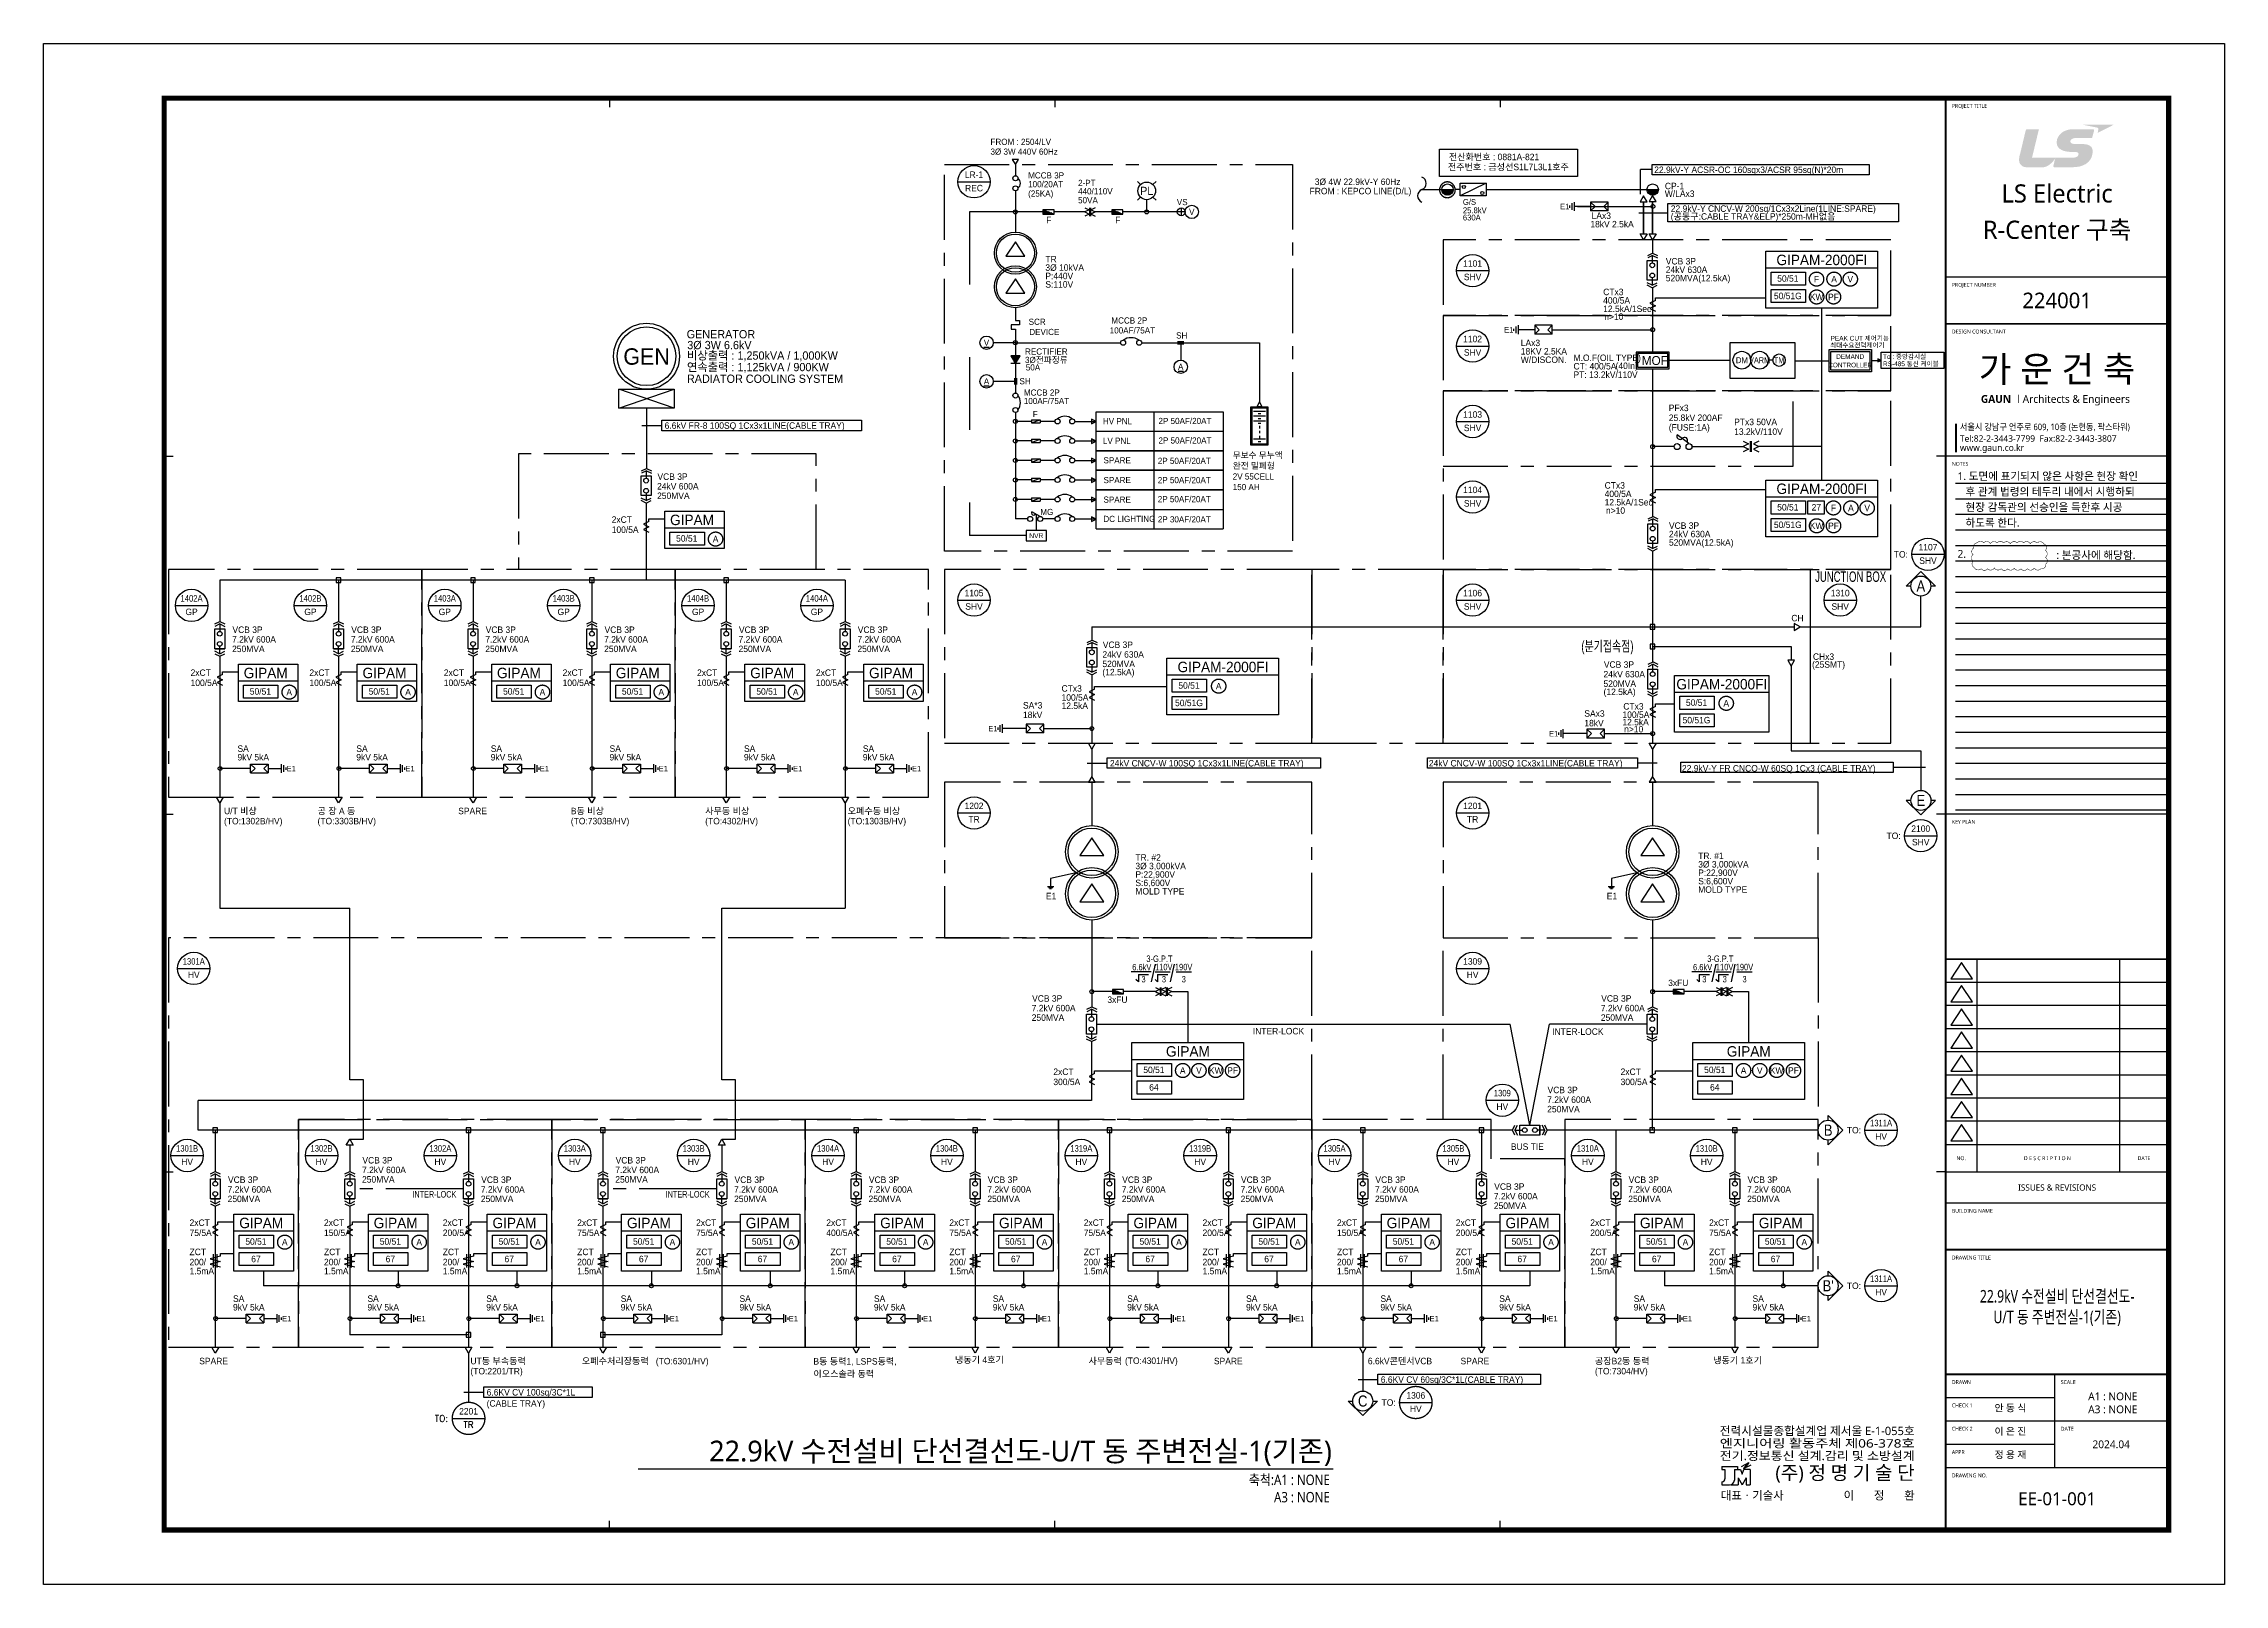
# Model space of a CAD drawing. Header units: millimetres. Extents: x 0 to 252300, y -45585 to -15885.
# Drawn here: x 0 to 42050, y -45585 to -15885 of the extents above; entities that cross this region are included whole.
import ezdxf
from ezdxf.enums import TextEntityAlignment as Align

# ---------------------------------------------------------------- set-up
doc = ezdxf.new("R2010")
doc.units = ezdxf.units.MM
doc.header["$LTSCALE"] = 1000
for name, pattern in [('CEN', [62, 60, -1, 0, -1]), ('CENTER', [2, 1.25, -0.25, 0.25, -0.25]), ('CENTER2', [1.125, 0.75, -0.125, 0.125, -0.125]), ('ELP', [16.5, 14, -1, 0.5, -1]), ('ELP7', [28, 25, -1, 1, -1]), ('HID', [3, 1.5, -1.5]), ('PDS', [2.8, 1.4, -1.4])]:
    doc.linetypes.add(name, pattern=pattern)
for name, color, linetype in [('100', 4, 'Continuous'), ('11$0$TEXT', 3, 'Continuous'), ('11$1$SYM', 3, 'Continuous'), ('150', 6, 'Continuous'), ('50', 3, 'Continuous'), ('60', 2, 'Continuous'), ('ABC', 1, 'Continuous'), ('BUS', 6, 'Continuous'), ('CONTROL', 7, 'PDS'), ('CTRL', 2, 'Continuous'), ('e-line-sub', 3, 'Continuous'), ('E-MAIN-BUS', 11, 'Continuous'), ('E-TEXT-S', 3, 'Continuous'), ('e-text-s1', 2, 'Continuous'), ('E-TEXT1', 1, 'Continuous'), ('ELEC-TEXT', 2, 'Continuous'), ('K1', 4, 'ELP'), ('L1-CEILING', 3, 'Continuous'), ('L2', 7, 'Continuous'), ('L3-GROUND', 2, 'ELP'), ('Layer 1', 7, 'Continuous'), ('line', 9, 'Continuous'), ('LINE3', 1, 'CENTER'), ('LL', 2, 'Continuous'), ('PLAN', 253, 'CEN'), ('r', 1, 'Continuous'), ('RECEPTACLE', 2, 'Continuous'), ('S', 4, 'Continuous'), ('sing', 2, 'Continuous'), ('SMALL', 2, 'Continuous'), ('SYM', 3, 'Continuous'), ('TEXT', 3, 'Continuous'), ('TIT', 2, 'Continuous'), ('TXT', 3, 'Continuous'), ('W1', 3, 'Continuous'), ('wire', 2, 'Continuous'), ('XR-SHEET(통신)$0$WD-E$0$WD', 6, 'Continuous'), ('XR-SHEET-SHT', 5, 'Continuous'), ('XR-SHEET-TEXT', 3, 'Continuous'), ('XREF', 7, 'CEN'), ('기호', 4, 'Continuous'), ('추가도면층', 2, 'Continuous')]:
    doc.layers.add(name, color=color, linetype=linetype)
doc.layers.add('XR-SHEET-TEMP', color=171, linetype='Continuous', plot=False)
doc.styles.add('CW', font='')
doc.styles.add('GHS', font='malgun.ttf')
doc.styles.add('XR-SHEET$0$XREF-Form$0$맑은고딕', font='malgun.ttf')
doc.styles.add('XR-SHEET(통신)$0$WD-E$0$GHS', font='malgun.ttf')
doc.styles.add('기존', font='SIMPLEX.shx', dxfattribs={"bigfont": 'GHS.SHX'})
doc.styles.add('맑은고딕', font='malgun.ttf')
doc.styles.add('맑은고딕B', font='malgunbd.ttf')
doc.styles.get('CW').set_extended_font_data('Dotum')

msp = doc.modelspace()

# ---------------------------------------------------------------- texts
at = {"color": 8, "style": 'CW'}
for s, height, p in [('GENERATOR', 159.4, (12399, -21566)), ('3Ø 3W 6.6kV', 159.39, (12411, -21775)), ('비상출력 : 1,250kVA / 1,000KW', 159.39, (12405, -21977)), ('연속출력 : 1,125kVA / 900KW', 159.39, (12405, -22200)), ('RADIATOR COOLING SYSTEM', 159.39, (12405, -22424))]:
    msp.add_text(s, height=height, dxfattribs=at).set_placement(p)
at = {"layer": '100', "color": 8, "style": 'CW'}
for p in [(19326, -32379), (30140, -32379)]:
    msp.add_text('E1', height=125, dxfattribs=at).set_placement(p)
at = {"layer": '60', "color": 8, "style": 'CW'}
for s, height, p in [('VCB 3P', 125, (31279, -20142)), ('24kV 630A', 125, (31279, -20305)), ('520MVA(12.5kA)', 125, (31279, -20467)), ('400/5A', 125, (30072, -20897)), ('12.5kA/1Sec', 125, (30072, -21059)), ('n>10', 125, (30093, -21210)), ('무보수 무누액', 119, (22929, -23877)), ('완전 밀폐형', 119, (22929, -24081)), ('VCB 3P', 125, (11836, -24294)), ('24kV 600A', 125, (11829, -24480)), ('2V 55CELL', 119, (22929, -24288)), ('150 AH', 119, (22929, -24492)), ('250MVA', 125, (11829, -24663)), ('400/5A', 125, (30100, -24626)), ('12.5kA/1Sec', 125, (30100, -24788)), ('100/5A', 125, (10954, -25317)), ('n>10', 125, (30126, -24948)), ('VCB 3P', 125, (31340, -25238)), ('520MVA(12.5kA)', 125, (31340, -25563)), ('24kV 630A', 125, (31340, -25401)), ('VCB 3P', 125, (3641, -27245)), ('7.2kV 600A', 125, (3634, -27431)), ('VCB 3P', 125, (5932, -27245)), ('7.2kV 600A', 125, (5925, -27431)), ('VCB 3P', 125, (8524, -27245)), ('7.2kV 600A', 125, (8517, -27431)), ('VCB 3P', 125, (10816, -27245)), ('7.2kV 600A', 125, (10808, -27431)), ('VCB 3P', 125, (13407, -27245)), ('7.2kV 600A', 125, (13400, -27431)), ('VCB 3P', 125, (15699, -27245)), ('7.2kV 600A', 125, (15692, -27431)), ('250MVA', 125, (3634, -27614)), ('250MVA', 125, (5925, -27614)), ('250MVA', 125, (8517, -27614)), ('250MVA', 125, (10808, -27614)), ('250MVA', 125, (13400, -27614)), ('250MVA', 125, (15692, -27614)), ('VCB 3P', 125, (20423, -27535)), ('24kV 630A', 125, (20416, -27721)), ('100/5A', 125, (2834, -28268)), ('100/5A', 125, (5125, -28268)), ('100/5A', 125, (7717, -28268)), ('100/5A', 125, (10008, -28268)), ('100/5A', 125, (12600, -28268)), ('100/5A', 125, (14892, -28268)), ('520MVA', 125, (20416, -27904)), ('(12.5kA)', 125, (20416, -28062)), ('520MVA', 125, (30078, -28285)), ('VCB 3P', 125, (30085, -27916)), ('24kV 630A', 125, (30078, -28102)), ('12.5kA', 125, (19628, -28710)), ('100/5A', 125, (19628, -28551)), ('(12.5kA)', 125, (30079, -28442)), ('12.5kA', 125, (30442, -29026)), ('100/5A', 125, (30444, -28883)), ('n>10', 125, (30476, -29162)), ('(TO:1302B/HV)', 125, (3479, -30934)), ('(TO:3303B/HV)', 125, (5282, -30934)), ('(TO:7303B/HV)', 125, (10166, -30934)), ('(TO:4302/HV)', 125, (12757, -30934)), ('(TO:1303B/HV)', 125, (15504, -30934)), ('TR. #1', 125, (31904, -31604)), ('VCB 3P', 125, (19060, -34353)), ('7.2kV 600A', 125, (19053, -34539)), ('VCB 3P', 125, (30034, -34353)), ('7.2kV 600A', 125, (30027, -34539)), ('250MVA', 125, (19053, -34722)), ('INTER-LOCK', 125, (23316, -34983)), ('INTER-LOCK', 125, (29088, -34992)), ('250MVA', 125, (30027, -34722)), ('300/5A', 125, (19470, -35961)), ('VCB 3P', 125, (28999, -36117)), ('300/5A', 125, (30408, -35961)), ('7.2kV 600A', 125, (28992, -36304)), ('250MVA', 125, (28992, -36486)), ('VCB 3P', 125, (6147, -37472)), ('VCB 3P', 125, (11030, -37472)), ('BUS TIE', 125, (28292, -37209)), ('VCB 3P', 125, (3555, -37847)), ('7.2kV 600A', 125, (6140, -37658)), ('250MVA', 125, (6140, -37841)), ('VCB 3P', 125, (8438, -37847)), ('7.2kV 600A', 125, (11023, -37658)), ('250MVA', 125, (11023, -37841)), ('VCB 3P', 125, (13322, -37847)), ('VCB 3P', 125, (15913, -37847)), ('VCB 3P', 125, (18205, -37847)), ('VCB 3P', 125, (20797, -37847)), ('VCB 3P', 125, (23088, -37847)), ('VCB 3P', 125, (25680, -37847)), ('VCB 3P', 125, (30563, -37847)), ('VCB 3P', 125, (32855, -37847)), ('7.2kV 600A', 125, (3548, -38034)), ('250MVA', 125, (3548, -38216)), ('7.2kV 600A', 125, (8431, -38034)), ('250MVA', 125, (8431, -38216)), ('7.2kV 600A', 125, (13314, -38034)), ('250MVA', 125, (13314, -38216)), ('7.2kV 600A', 125, (15906, -38034)), ('250MVA', 125, (15906, -38216)), ('7.2kV 600A', 125, (18198, -38034)), ('250MVA', 125, (18198, -38216)), ('7.2kV 600A', 125, (20790, -38034)), ('250MVA', 125, (20790, -38216)), ('250MVA', 125, (23081, -38216)), ('7.2kV 600A', 125, (23081, -38034)), ('7.2kV 600A', 125, (25673, -38034)), ('250MVA', 125, (25673, -38216)), ('VCB 3P', 125, (27971, -37979)), ('7.2kV 600A', 125, (27964, -38165)), ('250MVA', 125, (27964, -38348)), ('7.2kV 600A', 125, (30556, -38034)), ('250MVA', 125, (30556, -38216)), ('7.2kV 600A', 125, (32848, -38034)), ('250MVA', 125, (32848, -38216)), ('75/5A', 125, (2814, -38870)), ('150/5A', 125, (5406, -38870)), ('200/5A', 125, (7697, -38870)), ('75/5A', 125, (10289, -38870)), ('75/5A', 125, (12581, -38870)), ('400/5A', 125, (15092, -38870)), ('75/5A', 125, (17464, -38870)), ('75/5A', 125, (20056, -38870)), ('200/5A', 125, (22347, -38870)), ('150/5A', 125, (24939, -38870)), ('200/5A', 125, (27230, -38870)), ('200/5A', 125, (29823, -38870)), ('75/5A', 125, (32114, -38870)), ('200/', 125, (2814, -39434)), ('1.5mA', 125, (2814, -39608)), ('200/', 125, (5406, -39434)), ('1.5mA', 125, (5406, -39608)), ('200/', 125, (7697, -39434)), ('1.5mA', 125, (7697, -39608)), ('200/', 125, (10289, -39434)), ('1.5mA', 125, (10289, -39608)), ('200/', 125, (12581, -39434)), ('1.5mA', 125, (12581, -39608)), ('200/', 125, (15173, -39434)), ('1.5mA', 125, (15173, -39608)), ('200/', 125, (17464, -39434)), ('1.5mA', 125, (17464, -39608)), ('200/', 125, (20056, -39434)), ('1.5mA', 125, (20056, -39608)), ('200/', 125, (22347, -39434)), ('1.5mA', 125, (22347, -39608)), ('200/', 125, (24939, -39434)), ('1.5mA', 125, (24939, -39608)), ('200/', 125, (27230, -39434)), ('1.5mA', 125, (27230, -39608)), ('200/', 125, (29823, -39434)), ('1.5mA', 125, (29823, -39608)), ('200/', 125, (32114, -39434)), ('1.5mA', 125, (32114, -39608)), ('(TO:4301/HV)', 125, (20851, -41336)), ('(TO:2201/TR)', 125, (8230, -41537)), ('(TO:6301/HV)', 125, (11805, -41344)), ('(TO:7304/HV)', 125, (29913, -41537))]:
    msp.add_text(s, height=height, dxfattribs=at).set_placement(p)
at = {"layer": '60', "color": 8, "style": 'CW', "width": 0.8}
for s, height, p in [('6.6kV', 124.1, (21175, -33685)), ('3-G.P.T', 124.1, (21516, -33524)), ('110V', 124.1, (21599, -33685)), ('190V', 124.1, (21982, -33685)), ('6.6kV', 124.1, (31989, -33685)), ('3-G.P.T', 124.1, (32330, -33524)), ('110V', 124.1, (32413, -33685)), ('190V', 124.1, (32796, -33685)), ('3', 124, (21209, -33919)), ('3', 124, (21602, -33919)), ('3', 124, (21985, -33919)), ('3', 124, (32023, -33919)), ('3', 124, (32416, -33919)), ('3', 124, (32798, -33919))]:
    msp.add_text(s, height=height, dxfattribs=at).set_placement(p, align=Align.MIDDLE)
at = {"layer": '60', "color": 8, "style": 'CW', "width": 0.7}
for p in [(7111, -38128), (11995, -38128)]:
    msp.add_text('INTER-LOCK', height=125, dxfattribs=at).set_placement(p)
at = {"layer": 'ABC', "color": 8}
for s, style, p in [('LR-1', 'CW', (17940, -18411)), ('REC', 'CW', (17940, -18670)), ('1101', 'CW', (27554, -20123)), ('SHV', 'CW', (27554, -20382)), ('1102', 'CW', (27554, -21578)), ('SHV', 'CW', (27554, -21837)), ('1103', 'CW', (27554, -23033)), ('SHV', 'CW', (27554, -23292)), ('1104', 'CW', (27554, -24487)), ('SHV', 'CW', (27554, -24747)), ('1107', 'CW', (36335, -25592)), ('TO:', 'CW', (35812, -25729)), ('SHV', 'CW', (36335, -25851)), ('1105', 'CW', (17940, -26476)), ('1106', 'CW', (27554, -26476)), ('1310', 'CW', (34642, -26476)), ('GP', 'CW', (2853, -26838)), ('GP', 'CW', (5145, -26838)), ('GP', 'CW', (7736, -26838)), ('GP', 'CW', (10028, -26838)), ('GP', 'CW', (12620, -26838)), ('GP', 'CW', (14911, -26838)), ('SHV', 'CW', (17940, -26735)), ('SHV', 'CW', (27554, -26735)), ('SHV', 'CW', (34642, -26735)), ('1202', 'CW', (17940, -30578)), ('1201', 'CW', (27554, -30578)), ('TR', 'CW', (17940, -30837)), ('TR', 'CW', (27554, -30837)), ('TO:', 'CW', (35672, -31155)), ('2100', 'CW', (36195, -31017)), ('SHV', 'CW', (36195, -31277)), ('1309', 'CW', (27554, -33576)), ('HV', 'CW', (2895, -33835)), ('HV', 'CW', (27554, -33835)), ('HV', 'CW', (28127, -36375)), ('TO:', 'CW', (34907, -36829)), ('HV', 'CW', (35431, -36951)), ('HV', 'CW', (2767, -37440)), ('HV', 'CW', (5359, -37440)), ('HV', 'CW', (7650, -37440)), ('HV', 'CW', (10242, -37440)), ('HV', 'CW', (12534, -37440)), ('HV', 'CW', (15126, -37440)), ('HV', 'CW', (17417, -37440)), ('HV', 'CW', (20009, -37440)), ('HV', 'CW', (22301, -37440)), ('HV', 'CW', (24892, -37440)), ('HV', 'CW', (27183, -37440)), ('HV', 'CW', (29776, -37440)), ('HV', 'CW', (32067, -37440)), ('TO:', 'CW', (34907, -39829)), ('HV', 'CW', (35431, -39951)), ('TO:', 'CW', (25935, -42080)), ('1306', 'CW', (26459, -41942)), ('TO:', '기존', (7670, -42386)), ('2201', 'CW', (8194, -42248)), ('TR', '기존', (8194, -42507)), ('HV', 'CW', (26459, -42201))]:
    msp.add_text(s, height=125, dxfattribs=dict(at, style=style)).set_placement(p, align=Align.MIDDLE)
at = {"layer": 'ABC', "color": 8, "style": 'CW', "width": 0.9}
for s, p in [('1402A', (2853, -26578)), ('1402B', (5145, -26578)), ('1403A', (7736, -26578)), ('1403B', (10028, -26578)), ('1404B', (12620, -26578)), ('1404A', (14911, -26578)), ('1301A', (2895, -33576)), ('1309', (28127, -36115)), ('1311A', (35431, -36692)), ('1301B', (2767, -37181)), ('1302B', (5359, -37181)), ('1302A', (7650, -37181)), ('1303A', (10242, -37181)), ('1303B', (12534, -37181)), ('1304A', (15126, -37181)), ('1304B', (17417, -37181)), ('1319A', (20009, -37181)), ('1319B', (22301, -37181)), ('1305A', (24892, -37181)), ('1305B', (27183, -37181)), ('1310A', (29776, -37181)), ('1310B', (32067, -37181)), ('1311A', (35431, -39692))]:
    msp.add_text(s, height=125, dxfattribs=at).set_placement(p, align=Align.MIDDLE)
at = {"layer": 'BUS', "color": 8, "style": 'CW'}
msp.add_text('GEN', height=316.3, dxfattribs=at).set_placement((11627, -21916), align=Align.MIDDLE)
at = {"layer": 'E-TEXT-S', "color": 8, "style": 'CW'}
for s, p in [('V', (22139, -19128)), ('%%UV', (18181, -21650)), ('%%UA', (21926, -22114)), ('%%UA', (18181, -22395))]:
    msp.add_text(s, height=119, dxfattribs=at).set_placement(p, align=Align.MIDDLE)
at = {"layer": 'e-text-s1', "color": 8, "style": 'CW'}
for s, p in [('VS', (21851, -18998)), ('SH', (21837, -21569)), ('SH', (18817, -22451)), ('MG', (19219, -24972))]:
    msp.add_text(s, height=119, dxfattribs=at).set_placement(p)
msp.add_text('NVR', height=93.1, dxfattribs=at).set_placement((19141, -25369), align=Align.MIDDLE)
at = {"layer": 'ELEC-TEXT', "color": 8, "style": 'CW'}
for s, p in [('3Ø 4W 22.9kV-Y 60Hz', (24510, -18610)), ('22.9kV-Y ACSR-OC 160sqx3/ACSR 95sq(N)*20m', (31056, -18379)), ('W/LAx3', (31260, -18840)), ('CP-1', (31262, -18692)), ('22.9kV-Y CNCV-W 200sq/1Cx3x2Line(1LINE:SPARE)', (31375, -19128)), ('(공동구:CABLE TRAY&ELP)*250m-MH없음', (31375, -19279)), ('6.6kV FR-8 100SQ 1Cx3x1LINE(CABLE TRAY)', (11974, -23310)), ('CH', (33700, -27021)), ('24kV CNCV-W 100SQ 1Cx3x1LINE(CABLE TRAY)', (20561, -29819)), ('24kV CNCV-W 100SQ 1Cx3x1LINE(CABLE TRAY)', (26710, -29819)), ('22.9kV-Y FR CNCO-W 60SQ 1Cx3 (CABLE TRAY)', (31591, -29917)), ('6.6KV CV 60sq/3C*1L(CABLE TRAY)', (25784, -41700)), ('6.6KV CV 100sq/3C*1L', (8543, -41945)), ('(CABLE TRAY)', (8543, -42160))]:
    msp.add_text(s, height=125, dxfattribs=at).set_placement(p)
msp.add_text('FROM : KEPCO LINE(D/L)', height=125, dxfattribs=at).set_placement((25392, -18727), align=Align.MIDDLE_CENTER)
at = {"layer": 'L3-GROUND', "color": 8, "style": 'CW'}
for s, height, p in [('GIPAM-2000FI', 200.89, (34289, -20155)), ('50/51', 125, (33632, -20474)), ('50/51G', 125, (33632, -20811)), ('GIPAM-2000FI', 200.89, (34289, -24566)), ('50/51', 125, (33632, -24885)), ('27', 125, (34182, -24885)), ('GIPAM', 200.9, (12503, -25166)), ('50/51G', 125, (33632, -25222)), ('50/51', 125, (12401, -25485)), ('GIPAM', 200.9, (4282, -28117)), ('GIPAM', 200.9, (6573, -28117)), ('GIPAM', 200.9, (9165, -28117)), ('GIPAM', 200.9, (11456, -28117)), ('GIPAM', 200.9, (14048, -28117)), ('GIPAM', 200.9, (16340, -28117)), ('GIPAM-2000FI', 200.89, (22741, -28001)), ('GIPAM-2000FI', 200.89, (32359, -28333)), ('50/51', 125, (4180, -28435)), ('50/51', 125, (6472, -28435)), ('50/51', 125, (9064, -28435)), ('50/51', 125, (11355, -28435)), ('50/51', 125, (13947, -28435)), ('50/51', 125, (16238, -28435)), ('50/51G', 125, (22085, -28656)), ('50/51', 125, (22085, -28320)), ('50/51', 125, (31872, -28651)), ('50/51G', 125, (31872, -28988)), ('GIPAM', 200.9, (22065, -35411)), ('GIPAM', 200.9, (32879, -35411)), ('50/51', 125, (21409, -35729)), ('50/51', 125, (32223, -35729)), ('64', 125, (21409, -36066)), ('64', 125, (32223, -36066)), ('GIPAM', 200.9, (4196, -38719)), ('GIPAM', 200.9, (6788, -38719)), ('GIPAM', 200.9, (9079, -38719)), ('GIPAM', 200.9, (11671, -38719)), ('GIPAM', 200.9, (13962, -38719)), ('GIPAM', 200.9, (16554, -38719)), ('GIPAM', 200.9, (18846, -38719)), ('GIPAM', 200.9, (21438, -38719)), ('GIPAM', 200.9, (23729, -38719)), ('GIPAM', 200.9, (26320, -38719)), ('GIPAM', 200.9, (28612, -38719)), ('GIPAM', 200.9, (31204, -38719)), ('GIPAM', 200.9, (33496, -38719)), ('50/51', 125, (4094, -39038)), ('50/51', 125, (6686, -39038)), ('50/51', 125, (8978, -39038)), ('50/51', 125, (11570, -39038)), ('50/51', 125, (13861, -39038)), ('50/51', 125, (16453, -39038)), ('50/51', 125, (18744, -39038)), ('50/51', 125, (21336, -39038)), ('50/51', 125, (23628, -39038)), ('50/51', 125, (26219, -39038)), ('50/51', 125, (28510, -39038)), ('50/51', 125, (31103, -39038)), ('50/51', 125, (33394, -39038)), ('67', 125, (4094, -39375)), ('67', 125, (6686, -39375)), ('67', 125, (8978, -39375)), ('67', 125, (11570, -39375)), ('67', 125, (13861, -39375)), ('67', 125, (16453, -39375)), ('67', 125, (18744, -39375)), ('67', 125, (21336, -39375)), ('67', 125, (23628, -39375)), ('67', 125, (26219, -39375)), ('67', 125, (28510, -39375)), ('67', 125, (31103, -39375)), ('67', 125, (33394, -39375))]:
    msp.add_text(s, height=height, dxfattribs=at).set_placement(p, align=Align.CENTER)
for s, p in [('F', (34186, -20424)), ('A', (34524, -20424)), ('V', (34837, -20424)), ('KW', (34188, -20768)), ('PF', (34513, -20768)), ('F', (34511, -24835)), ('A', (34849, -24835)), ('V', (35162, -24835)), ('KW', (34188, -25179)), ('PF', (34513, -25179)), ('A', (12957, -25435)), ('A', (4736, -28385)), ('A', (7027, -28385)), ('A', (9619, -28385)), ('A', (11910, -28385)), ('A', (14502, -28385)), ('A', (16794, -28385)), ('A', (22658, -28270)), ('A', (32445, -28601)), ('A', (21965, -35679)), ('V', (22277, -35679)), ('KW', (22602, -35679)), ('PF', (22927, -35679)), ('A', (32779, -35679)), ('V', (33091, -35679)), ('KW', (33416, -35679)), ('PF', (33741, -35679)), ('A', (4650, -38988)), ('A', (7242, -38988)), ('A', (9533, -38988)), ('A', (12125, -38988)), ('A', (14416, -38988)), ('A', (17008, -38988)), ('A', (19300, -38988)), ('A', (21892, -38988)), ('A', (24183, -38988)), ('A', (26774, -38988)), ('A', (29066, -38988)), ('A', (31658, -38988)), ('A', (33950, -38988))]:
    msp.add_text(s, height=125, dxfattribs=at).set_placement(p, align=Align.MIDDLE)
for s, p in [('최대수요전력제어기', (34449, -21743)), ('PEAK CUT 제어기능', (34457, -21609)), ('To : 중앙감시실', (35467, -21962)), ('RS-485 통신 케이블', (35467, -22102))]:
    msp.add_text(s, height=90.4, dxfattribs=at).set_placement(p)
at = {"layer": 'L3-GROUND', "color": 8, "style": 'CW', "width": 0.9}
msp.add_text('CONTROLLER', height=90.4, dxfattribs=at).set_placement((34835, -22080), align=Align.MIDDLE_CENTER)
at = {"layer": 'L3-GROUND', "color": 8, "style": 'CW'}
msp.add_text('DEMAND', height=90.4, dxfattribs=at).set_placement((34835, -21918), align=Align.MIDDLE_CENTER)
at = {"layer": 'L3-GROUND', "color": 8, "style": 'CW', "width": 0.7}
for s, height, p in [('JUNCTION BOX', 200.89, (34843, -26260)), ('(분기접속점)', 200.9, (30154, -27599))]:
    msp.add_text(s, height=height, dxfattribs=at).set_placement(p, align=Align.CENTER)
at = {"layer": 'line', "color": 8, "style": 'CW'}
for s, height, p in [('3%%C 3W 440V 60Hz', 118.97, (18258, -18026)), ('FROM : 2504/LV', 118.97, (18258, -17837)), ('MCCB 3P ', 119, (18984, -18484)), ('(25KA)', 119, (18984, -18834)), ('100/20AT', 119, (18984, -18653)), ('440/110V', 119, (19947, -18790)), ('50VA', 119, (19947, -18963)), ('2-PT', 119, (19947, -18629)), ('G/S', 112.5, (27367, -18993)), ('F', 124, (19334, -19346)), ('F', 124, (20664, -19346)), ('25.8kV', 112.5, (27367, -19154)), ('630A', 112.5, (27367, -19293)), ('18kV 2.5kA', 125, (29825, -19427)), ('LAx3', 125, (29849, -19264)), ('TR', 125, (19316, -20101)), ('3Ø 10kVA', 125, (19316, -20264)), ('S:110V', 125, (19316, -20589)), ('P:440V', 125, (19316, -20426)), ('CTx3', 125, (30072, -20734)), ('SCR', 119, (18994, -21306)), ('DEVICE', 119, (19006, -21502)), ('100AF/75AT', 119, (20557, -21472)), ('MCCB 2P ', 119, (20589, -21281)), ('RECTIFIER', 119, (18924, -21880)), ('18KV 2.5KA', 125, (28483, -21878)), ('LAx3', 125, (28483, -21716)), ('3Ø전파정류', 119, (18924, -22041)), ('50A', 119, (18939, -22185)), ('W/DISCON.', 125, (28483, -22041)), ('CT: 400/5A', 125, (29500, -22166)), ('M.O.F(OIL TYPE)', 125, (29500, -22003)), ('PT: 13.2kV/110V', 125, (29500, -22328)), ('(40In)', 125, (30311, -22158)), ('MOF', 173, (30816, -22080)), ('MCCB 2P ', 119, (18901, -22670)), ('100AF/75AT', 119, (18901, -22833)), ('F', 119, (19074, -23083)), ('HV PNL', 119, (20426, -23223)), ('2P 50AF/20AT', 118.97, (21497, -23218)), ('25.8kV 200AF', 125, (31337, -23159)), ('PFx3', 125, (31337, -22969)), ('PTx3 50VA', 125, (32598, -23240)), ('LV PNL', 119, (20426, -23600)), ('2P 50AF/20AT', 118.97, (21497, -23594)), ('(FUSE:1A)', 125, (31337, -23345)), ('13.2kV/110V', 125, (32598, -23427)), ('SPARE', 119, (20437, -23976)), ('2P 50AF/20AT', 118.97, (21484, -23987)), ('SPARE', 119, (20437, -24357)), ('2P 50AF/20AT', 118.97, (21484, -24358)), ('CTx3', 125, (30100, -24463)), ('SPARE', 119, (20437, -24734)), ('2P 50AF/20AT', 118.97, (21484, -24725)), ('2xCT', 125, (10954, -25122)), ('DC LIGHTING', 118.97, (20434, -25106)), ('2P 30AF/20AT', 118.97, (21484, -25114)), ('CHx3', 125, (34116, -27764)), ('2xCT', 125, (2834, -28073)), ('2xCT', 125, (5125, -28073)), ('2xCT', 125, (7717, -28073)), ('2xCT', 125, (10008, -28073)), ('2xCT', 125, (12600, -28073)), ('2xCT', 125, (14892, -28073)), ('(25SMT)', 125, (34100, -27915)), ('SA*3', 125, (18884, -28702)), ('CTx3', 125, (19628, -28377)), ('18kV', 125, (18884, -28886)), ('SAx3', 125, (29709, -28860)), ('18kV', 125, (29709, -29045)), ('CTx3', 125, (30460, -28722)), ('SA', 125, (3738, -29537)), ('SA', 125, (6030, -29537)), ('SA', 125, (8622, -29537)), ('SA', 125, (10913, -29537)), ('SA', 125, (13505, -29537)), ('SA', 125, (15796, -29537)), ('9kV 5kA', 125, (3738, -29703)), ('9kV 5kA', 125, (6029, -29703)), ('9kV 5kA', 125, (8621, -29703)), ('9kV 5kA', 125, (10912, -29703)), ('9kV 5kA', 125, (13504, -29703)), ('9kV 5kA', 125, (15796, -29703)), ('U/T 비상', 125, (3479, -30739)), ('공 장 A 동', 125, (5282, -30739)), ('SPARE', 125, (7995, -30739)), ('B동 비상', 125, (10166, -30739)), ('사무동 비상', 125, (12757, -30739)), ('오폐수동 비상', 125, (15504, -30739)), ('TR. #2', 125, (21052, -31637)), ('3Ø 3,000kVA', 125, (21052, -31800)), ('P:22,900V', 125, (21052, -31962)), ('3Ø 3,000kVA', 125, (31904, -31767)), ('P:22,900V', 125, (31904, -31929)), ('S:6,600V', 125, (21052, -32125)), ('MOLD TYPE ', 125, (21052, -32287)), ('S:6,600V', 125, (31904, -32092)), ('MOLD TYPE ', 125, (31904, -32254)), ('3xFU ', 124.1, (31326, -34052)), ('3xFU ', 124.1, (20512, -34376)), ('2xCT', 125, (19470, -35766)), ('2xCT', 125, (30408, -35766)), ('2xCT', 125, (2814, -38675)), ('2xCT', 125, (5406, -38675)), ('2xCT', 125, (7697, -38675)), ('2xCT', 125, (10289, -38675)), ('2xCT', 125, (12581, -38675)), ('2xCT', 125, (15092, -38675)), ('2xCT', 125, (17464, -38675)), ('2xCT', 125, (20056, -38675)), ('2xCT', 125, (22347, -38675)), ('2xCT', 125, (24939, -38675)), ('2xCT', 125, (27230, -38675)), ('2xCT', 125, (29823, -38675)), ('2xCT', 125, (32114, -38675)), ('ZCT', 125, (2814, -39239)), ('ZCT', 125, (5406, -39239)), ('ZCT', 125, (7697, -39239)), ('ZCT', 125, (10289, -39239)), ('ZCT', 125, (12581, -39239)), ('ZCT', 125, (15173, -39239)), ('ZCT', 125, (17464, -39239)), ('ZCT', 125, (20056, -39239)), ('ZCT', 125, (22347, -39239)), ('ZCT', 125, (24939, -39239)), ('ZCT', 125, (27230, -39239)), ('ZCT', 125, (29823, -39239)), ('ZCT', 125, (32114, -39239)), ('9kV 5kA', 125, (3652, -40306)), ('SA', 125, (3652, -40139)), ('9kV 5kA', 125, (6244, -40306)), ('SA', 125, (6244, -40139)), ('SA', 125, (8536, -40139)), ('9kV 5kA', 125, (8535, -40306)), ('SA', 125, (11128, -40139)), ('9kV 5kA', 125, (11127, -40306)), ('9kV 5kA', 125, (13418, -40306)), ('SA', 125, (13419, -40139)), ('SA', 125, (16011, -40139)), ('9kV 5kA', 125, (16010, -40306)), ('9kV 5kA', 125, (18302, -40306)), ('SA', 125, (18302, -40139)), ('9kV 5kA', 125, (20894, -40306)), ('SA', 125, (20894, -40139)), ('SA', 125, (23186, -40139)), ('9kV 5kA', 125, (23185, -40306)), ('9kV 5kA', 125, (25776, -40306)), ('SA', 125, (25777, -40139)), ('9kV 5kA', 125, (28068, -40306)), ('SA', 125, (28069, -40139)), ('SA', 125, (30661, -40139)), ('9kV 5kA', 125, (30660, -40306)), ('9kV 5kA', 125, (32952, -40306)), ('SA', 125, (32952, -40139)), ('UT동 부속동력', 125, (8230, -41342)), ('오폐수처리장동력', 125, (10380, -41342)), ('B동 동력1, LSPS동력, ', 125, (14843, -41348)), ('냉동기 4호기', 125, (17573, -41318)), ('사무동력', 125, (20147, -41342)), ('6.6kV콘덴서VCB', 125, (25535, -41342)), ('공장B2동 동력', 125, (29913, -41342)), ('냉동기 1호기', 125, (32192, -41327)), ('SPARE', 125, (3001, -41342)), ('이오스솔라 동력 ', 125, (14843, -41588)), ('SPARE', 125, (22566, -41342)), ('SPARE', 125, (27321, -41342))]:
    msp.add_text(s, height=height, dxfattribs=at).set_placement(p)
for s, p in [('전산화번호 : 0881A-821', (27967, -18069)), ('전주번호 : 금성선S1L7L3L1호주', (28243, -18262))]:
    msp.add_text(s, height=125, dxfattribs=at).set_placement(p, align=Align.MIDDLE_CENTER)
for s, height, p in [('PL', 156.9, (21270, -18723, -5)), ('E1', 106, (29331, -19026)), ('E1', 106, (28252, -21402)), ('DM', 115, (32746, -21987)), ('E1', 106, (18304, -29090)), ('E1', 106, (29117, -29187)), ('E1', 106, (4774, -29860)), ('E1', 106, (7065, -29860)), ('E1', 106, (9657, -29860)), ('E1', 106, (11949, -29860)), ('E1', 106, (14541, -29860)), ('E1', 106, (16832, -29860)), ('E1', 106, (4688, -40463)), ('E1', 106, (7280, -40463)), ('E1', 106, (9571, -40463)), ('E1', 106, (12163, -40463)), ('E1', 106, (14455, -40463)), ('E1', 106, (17047, -40463)), ('E1', 106, (19338, -40463)), ('E1', 106, (21930, -40463)), ('E1', 106, (24221, -40463)), ('E1', 106, (26813, -40463)), ('E1', 106, (29104, -40463)), ('E1', 106, (31697, -40463)), ('E1', 106, (33988, -40463))]:
    msp.add_text(s, height=height, dxfattribs=at).set_placement(p, align=Align.MIDDLE)
for s, height, width, p in [('VARM', 115, 0.8, (33088, -21987)), ('TM', 115, 0.8, (33464, -21987)), ('A', 215, 0.9, (36197, -26341)), ('E', 215, 0.9, (36198, -30473)), ('B', 215, 0.9, (34410, -36829)), ("B'", 214.5, 0.9, (34410, -39829)), ('C', 215, 0.9, (25435, -42051))]:
    msp.add_text(s, height=height, dxfattribs=dict(at, width=width)).set_placement(p, align=Align.MIDDLE)
at = {"layer": 'SYM', "style": 'GHS'}
for s, p in [('1. 도면에 표기되지 않은 사항은 현장 확인', (36905, -24221)), ('   후 관계 법령의 테두리 내에서 시행하되', (36905, -24521)), ('   현장 감독관의 선승인을 득한후 시공', (36905, -24821)), ('   하도록 한다.', (36905, -25121)), ('2. ', (36905, -25721)), (': 본공사에 해당함.', (38811, -25744))]:
    msp.add_text(s, height=150, dxfattribs=at).set_placement(p, align=Align.MIDDLE_LEFT)
at = {"layer": 'TEXT', "style": 'GHS', "width": 0.75}
for s, p in [('22.9kV 수전설비 단선결선도-', (38825, -40031)), ('U/T 동 주변전실-1(기존)', (38825, -40431))]:
    msp.add_text(s, height=241.48, dxfattribs=at).set_placement(p, align=Align.MIDDLE_CENTER)
at = {"layer": 'TEXT', "style": 'GHS'}
for s, height, p in [('A1 : NONE', 150, (39898, -41961)), ('A3 : NONE', 150, (39898, -42211)), ('EE-01-001', 250, (38825, -43935))]:
    msp.add_text(s, height=height, dxfattribs=at).set_placement(p, align=Align.MIDDLE_CENTER)
at = {"layer": 'TIT', "style": 'GHS'}
msp.add_text('22.9kV 수전설비 단선결선도-U/T 동 주변전실-1(기존)', height=400, dxfattribs=at).set_placement((24841, -43015), align=Align.MIDDLE_RIGHT)
at = {"layer": 'TIT', "style": 'GHS', "width": 0.85}
for s, p in [('축척:A1 : NONE', (24800, -43669)), ('A3 : NONE', (24800, -44004))]:
    msp.add_text(s, height=200, dxfattribs=at).set_placement(p, align=Align.RIGHT)

# ---------------------------------------------------------------- blocks, each defined once
blk = doc.blocks.new('A$C73120EFD')
at = {"layer": 'XR-SHEET(통신)$0$WD-E$0$WD', "color": 4}
for p, q in [((-27546, 7102), (-27546, 6933)), ((-27546, 7102), (-26702, 7102)), ((-26702, 7102), (-26702, 6933)), ((-26494, 7105), (-26082, 7309)), ((-26165, 7268), (-26370, 6991)), ((-26370, 6991), (-25958, 7194)), ((-26370, 6991), (-26257, 7073)), ((-26349, 7019), (-26236, 7101)), ((-26328, 7047), (-26215, 7129)), ((-26308, 7075), (-26194, 7157)), ((-26082, 7309), (-26288, 7031)), ((-26287, 7103), (-26173, 7186)), ((-26266, 7131), (-26153, 7214)), ((-26245, 7160), (-26132, 7242)), ((-26224, 7188), (-26111, 7270)), ((-26203, 7216), (-26090, 7298)), ((-26183, 7244), (-26117, 7292)), ((-27546, 6933), (-27377, 6933)), ((-27546, 6273), (-27546, 6105)), ((-27546, 6273), (-27538, 6273)), ((-27546, 6105), (-27124, 6105)), ((-27377, 6933), (-27377, 6434)), ((-27052, 6115), (-27052, 6105)), ((-27052, 6105), (-26660, 6105)), ((-26871, 6933), (-26871, 6358)), ((-26871, 6933), (-26534, 6933)), ((-26660, 6490), (-26449, 6105)), ((-26660, 6490), (-26660, 6105)), ((-26534, 6933), (-26449, 6680)), ((-26449, 6680), (-26365, 6933)), ((-26238, 6490), (-26449, 6105)), ((-26027, 6933), (-26365, 6933)), ((-26314, 7018), (-26278, 7045)), ((-26238, 6490), (-26238, 6105)), ((-26238, 6105), (-26027, 6105)), ((-26027, 6933), (-26027, 6105))]:
    blk.add_line(p, q, dxfattribs=at)
for centre, radius in [((-27538, 6434), 160), ((-27124, 6358), 253)]:
    blk.add_arc(centre, radius, 270, 0, dxfattribs=at)
at = {"layer": 'XR-SHEET(통신)$0$WD-E$0$WD', "color": 4, "style": 'XR-SHEET(통신)$0$WD-E$0$GHS'}
for s, width, p, p2 in [('전력시설물종합설계업 제서울 E-1-055호', 0.877197, (-27655, 8791), (-17155, 8791)), ('엔지니어링 활동주체 제06-378호', 1.078185, (-27655, 8118), (-17155, 8118)), ('전기.정보통신 설계.감리 및 소방설계', 0.962199, (-27655, 7445), (-17155, 7445))]:
    blk.add_text(s, height=450, dxfattribs=dict(at, width=width)).set_placement(p, p2, align=Align.FIT)
for s, height, p in [('(주) 정 명 기 술 단', 750, (-17155, 6387)), ('이       정       환', 450, (-17155, 5315))]:
    blk.add_text(s, height=height, dxfattribs=at).set_placement(p, align=Align.RIGHT)
blk.add_text('대표ㆍ기술사 ', height=450, dxfattribs=at).set_placement((-27597, 5315))
blk = doc.blocks.new('XR-SHEET$0$XREF-Form$0$xr-form$0$TITLE')
at = {"layer": 'XR-SHEET-TEXT', "color": 4, "style": '맑은고딕B'}
for tag, height, p in [('TITLE1', 6, (776, 116.69)), ('TITLE4', 6, (776, 111.7)), ('TITLE2', 6, (776, 107.09)), ('TITLE5', 6, (776, 102.09)), ('TITLE3', 6, (776, 97.38)), ('A0.00', 7, (775.56, 32.33))]:
    blk.add_attdef(tag, text='', height=height, dxfattribs=at).set_placement(p, align=Align.MIDDLE_CENTER)
at = {"layer": 'XR-SHEET-TEXT', "color": 3, "style": 'XR-SHEET$0$XREF-Form$0$맑은고딕'}
for tag, p in [('NAME-1', (752.37, 76.33)), ('NAME-2', (752.37, 67.33)), ('NAME-3', (752.37, 58.33)), ('NAME-4', (752.37, 49.33))]:
    blk.add_attdef(tag, text='', height=2.7, dxfattribs=at).set_placement(p, align=Align.MIDDLE_LEFT)
for tag, p in [('SCALE-A1', (796.39, 73.17)), ('SCALE-A3', (796.39, 68.31)), ('DATE', (797.36, 53.01))]:
    blk.add_attdef(tag, text='', height=3, dxfattribs=at).set_placement(p, align=Align.MIDDLE)
blk = doc.blocks.new('block 3')
at = {"true_color": 0xfa002d}
h = blk.add_hatch(color=240, dxfattribs=at)
h.dxf.hatch_style = 1
h.paths.add_polyline_path([(78.5, -138.2), (78.5, -138.2), (78.6, -138.2), (78.6, -138.2), (78.7, -138.1), (78.7, -138.1), (78.8, -138.1), (78.8, -138.1), (78.9, -138), (78.9, -138), (78.9, -138), (79, -138), (79, -138), (79.1, -137.9), (79.1, -137.9), (79.1, -137.9), (79.2, -137.9), (79.2, -137.9), (79.2, -137.8), (79.3, -137.8), (79.3, -137.8), (79.4, -137.8), (79.4, -137.8), (79.4, -137.8), (79.5, -137.7), (79.5, -137.7), (79.5, -137.7), (79.6, -137.7), (79.6, -137.7), (79.6, -137.7), (79.6, -137.6), (79.7, -137.6), (79.7, -137.6), (79.7, -137.6), (79.7, -137.6), (79.8, -137.6), (79.8, -137.6), (79.8, -137.6), (79.8, -137.5), (79.9, -137.5), (79.9, -137.5), (79.9, -137.5), (79.9, -137.5), (80, -137.5), (80, -137.5), (80, -137.5), (80, -137.5), (80, -137.4), (80, -137.4), (80.1, -137.4), (80.1, -137.4), (80.1, -137.4), (80.1, -137.4), (80.1, -137.4), (80.2, -137.4), (80.2, -137.4), (80.2, -137.4), (80.2, -137.4), (80.2, -137.4), (80.2, -137.4), (80.2, -137.4), (80.2, -137.4), (80.2, -137.4), (80.1, -137.4), (80.1, -137.4), (80.1, -137.4), (80.1, -137.4), (80.1, -137.4), (80.1, -137.4), (80.1, -137.4), (80.1, -137.4), (80.1, -137.4), (80.1, -137.4), (80.1, -137.4), (80.1, -137.4), (80.1, -137.4), (80.1, -137.4), (80, -137.4), (80, -137.4), (80, -137.4), (80, -137.4), (80, -137.4), (80, -137.4), (80, -137.4), (80, -137.4), (80, -137.4), (79.9, -137.4), (79.9, -137.4), (79.9, -137.4), (79.9, -137.4), (79.9, -137.4), (79.9, -137.4), (79.9, -137.4), (79.8, -137.4), (79.8, -137.4), (79.8, -137.4), (79.8, -137.4), (79.8, -137.4), (79.7, -137.4), (79.7, -137.4), (79.7, -137.4), (79.7, -137.4), (79.7, -137.4), (79.6, -137.4), (79.6, -137.4), (79.6, -137.4), (79.6, -137.4), (79.6, -137.4), (79.5, -137.4), (79.5, -137.4), (79.5, -137.4), (79.5, -137.4), (79.5, -137.4), (79.4, -137.4), (79.4, -137.4), (79.4, -137.4), (79.4, -137.4), (79.3, -137.4), (79.3, -137.4), (79.3, -137.4), (79.2, -137.4), (79.2, -137.4), (79.2, -137.4), (79.2, -137.4), (79.1, -137.4), (79.1, -137.4), (79.1, -137.4), (79.1, -137.4), (79, -137.4), (79, -137.4), (79, -137.4), (78.9, -137.4), (78.9, -137.4), (78.9, -137.4), (78.8, -137.4), (78.8, -137.4), (78.8, -137.4), (78.8, -137.4), (78.7, -137.4), (78.7, -137.4), (78.7, -137.4), (78.6, -137.4), (78.6, -137.4), (78.6, -137.4), (78.5, -137.4), (78.5, -137.4), (78.4, -137.4), (78.4, -137.4), (78.4, -137.4), (78.3, -137.4), (78.3, -137.4), (78.3, -137.4), (78.2, -137.4), (78.2, -137.4), (78.2, -137.4), (78.1, -137.4), (78.1, -137.4), (78, -137.4), (78, -137.4), (78, -137.4), (77.9, -137.4), (77.9, -137.4), (77.9, -137.4), (77.8, -137.4), (77.8, -137.4), (77.7, -137.4), (77.7, -137.4), (77.7, -137.4), (77.6, -137.4), (77.6, -137.4), (77.5, -137.4), (77.5, -137.4), (77.5, -137.4), (77.4, -137.4), (77.4, -137.4), (77.3, -137.4), (77.3, -137.4), (77.2, -137.4), (77.2, -137.4), (77.2, -137.4), (77.1, -137.4), (77.1, -137.4), (77, -137.4), (77, -137.4), (76.9, -137.4), (76.9, -137.4), (76.8, -137.4), (76.8, -137.4), (76.7, -137.4), (76.7, -137.4), (76.7, -137.4), (76.6, -137.4), (76.6, -137.4), (76.5, -137.4), (76.5, -137.4), (76.4, -137.4), (76.4, -137.4), (76.3, -137.4), (76.3, -137.4), (76.2, -137.4), (76.2, -137.4), (76.1, -137.4), (76.1, -137.4), (76, -137.4), (76, -137.4), (75.9, -137.4), (75.9, -137.4), (75.8, -137.4), (75.8, -137.4), (75.7, -137.4), (75.7, -137.4), (75.6, -137.4), (75.6, -137.4), (75.5, -137.4), (75.5, -137.4), (75.4, -137.4), (75.4, -137.4), (75.3, -137.4), (75.3, -137.4), (75.2, -137.4), (75.2, -137.4), (75.1, -137.4), (75.1, -137.4), (75, -137.4), (75, -137.4), (74.9, -137.4), (74.9, -137.4), (74.8, -137.4), (74.8, -137.4), (74.7, -137.4), (74.7, -137.4), (74.6, -137.4), (74.6, -137.4), (74.5, -137.4), (74.4, -137.4), (74.3, -137.4), (74.2, -137.4), (74.1, -137.4), (74, -137.4), (73.9, -137.4), (73.8, -137.4), (73.7, -137.4), (73.6, -137.4), (73.5, -137.4), (73.3, -137.4), (73.2, -137.4), (73.1, -137.4), (73, -137.4), (72.9, -137.4), (72.8, -137.4), (72.7, -137.4), (72.5, -137.4), (72.4, -137.4), (72.3, -137.4), (72.2, -137.4), (72.1, -137.4), (72, -137.4), (71.9, -137.4), (71.7, -137.4), (71.6, -137.4), (71.5, -137.4), (71.4, -137.4), (71.3, -137.4), (71, -137.4), (70.8, -137.4), (70.6, -137.4), (70.1, -137.4), (69.6, -137.4), (69.4, -137.4), (69.1, -137.4), (68.9, -137.4), (68.8, -137.4), (68.7, -137.4), (68.6, -137.4), (68.4, -137.4), (68.3, -137.4), (68.2, -137.4), (68.1, -137.4), (68, -137.4), (67.9, -137.4), (67.7, -137.4), (67.6, -137.4), (67.5, -137.4), (67.4, -137.4), (67.3, -137.4), (67.2, -137.4), (67.1, -137.4), (67, -137.4), (66.8, -137.4), (66.7, -137.4), (66.6, -137.4), (66.5, -137.4), (66.4, -137.4), (66.3, -137.4), (66.2, -137.4), (66.1, -137.4), (66, -137.4), (65.8, -137.4), (65.7, -137.4), (65.7, -137.4), (65.6, -137.4), (65.6, -137.4), (65.5, -137.4), (65.5, -137.4), (65.4, -137.4), (65.4, -137.4), (65.3, -137.4), (65.3, -137.4), (65.2, -137.4), (65.2, -137.4), (65.1, -137.4), (65, -137.4), (65, -137.4), (64.9, -137.4), (64.9, -137.4), (64.8, -137.4), (64.8, -137.4), (64.7, -137.4), (64.7, -137.4), (64.6, -137.4), (64.6, -137.4), (64.5, -137.4), (64.5, -137.4), (64.4, -137.4), (64.4, -137.4), (64.3, -137.4), (64.3, -137.4), (64.2, -137.4), (64.2, -137.4), (64.1, -137.4), (64.1, -137.4), (64, -137.4), (64, -137.4), (63.9, -137.4), (63.9, -137.4), (63.9, -137.4), (63.8, -137.4), (63.8, -137.4), (63.7, -137.4), (63.7, -137.4), (63.6, -137.4), (63.6, -137.4), (63.5, -137.4), (63.5, -137.4), (63.4, -137.4), (63.4, -137.4), (63.3, -137.4), (63.3, -137.4), (63.3, -137.4), (63.2, -137.4), (63.2, -137.4), (63.1, -137.4), (63.1, -137.4), (63, -137.4), (63, -137.4), (62.9, -137.4), (62.9, -137.4), (62.9, -137.4), (62.8, -137.4), (62.8, -137.4), (62.7, -137.4), (62.7, -137.4), (62.7, -137.4), (62.6, -137.4), (62.6, -137.4), (62.5, -137.4), (62.5, -137.4), (62.4, -137.4), (62.4, -137.4), (62.4, -137.4), (62.3, -137.4), (62.3, -137.4), (62.2, -137.4), (62.2, -137.4), (62.2, -137.4), (62.1, -137.4), (62.1, -137.4), (62.1, -137.4), (62, -137.4), (62, -137.4), (61.9, -137.4), (61.9, -137.4), (61.9, -137.4), (61.8, -137.4), (61.8, -137.4), (61.8, -137.4), (61.7, -137.4), (61.7, -137.4), (61.7, -137.4), (61.6, -137.4), (61.6, -137.4), (61.6, -137.4), (61.5, -137.4), (61.5, -137.4), (61.5, -137.4), (61.4, -137.4), (61.4, -137.4), (61.4, -137.4), (61.3, -137.4), (61.3, -137.4), (61.3, -137.4), (61.2, -137.4), (61.2, -137.4), (61.2, -137.4), (61.2, -137.4), (61.1, -137.4), (61.1, -137.4), (61.1, -137.4), (61, -137.4), (61, -137.4), (61, -137.4), (61, -137.4), (60.9, -137.4), (60.9, -137.4), (60.9, -137.4), (60.9, -137.4), (60.8, -137.4), (60.8, -137.4), (60.8, -137.4), (60.8, -137.4), (60.7, -137.4), (60.7, -137.4), (60.7, -137.4), (60.7, -137.4), (60.6, -137.4), (60.6, -137.4), (60.6, -137.4), (60.6, -137.4), (60.6, -137.4), (60.5, -137.4), (60.5, -137.4), (60.5, -137.4), (60.5, -137.4), (60.5, -137.4), (60.4, -137.4), (60.4, -137.4), (60.4, -137.4), (60.4, -137.4), (60.4, -137.4), (60.3, -137.4), (60.3, -137.4), (60.3, -137.4), (60.3, -137.4), (60.3, -137.4), (60.3, -137.4), (60.3, -137.4), (60.2, -137.4), (60.2, -137.4), (60.2, -137.4), (60.2, -137.4), (60.2, -137.4), (60.2, -137.4), (60.2, -137.4), (60.2, -137.4), (60.1, -137.4), (60.1, -137.4), (60.1, -137.4), (60.1, -137.4), (60, -137.4), (60, -137.4), (60, -137.4), (60, -137.4), (60, -137.4), (60, -137.4), (60, -137.4), (60, -137.4), (60, -137.4), (60, -137.4), (60.1, -137.4), (60.1, -137.4), (60.1, -137.4), (60.1, -137.4), (60.1, -137.4), (60.1, -137.4), (60.1, -137.4), (60.1, -137.4), (60.1, -137.4), (60.2, -137.4), (60.2, -137.4), (60.2, -137.4), (60.2, -137.4), (60.2, -137.4), (60.2, -137.4), (60.2, -137.4), (60.3, -137.4), (60.3, -137.4), (60.3, -137.4), (60.3, -137.4), (60.3, -137.4), (60.4, -137.4), (60.4, -137.4), (60.4, -137.5), (60.4, -137.5), (60.5, -137.5), (60.5, -137.5), (60.5, -137.5), (60.5, -137.5), (60.6, -137.5), (60.6, -137.5), (60.6, -137.5), (60.6, -137.5), (60.7, -137.5), (60.7, -137.5), (60.7, -137.5), (60.8, -137.5), (60.8, -137.5), (60.8, -137.5), (60.9, -137.5), (60.9, -137.6), (60.9, -137.6), (61, -137.6), (61, -137.6), (61, -137.6), (61.1, -137.6), (61.1, -137.6), (61.1, -137.6), (61.2, -137.6), (61.2, -137.6), (61.2, -137.6), (61.3, -137.6), (61.3, -137.6), (61.4, -137.6), (61.4, -137.7), (61.4, -137.7), (61.5, -137.7), (61.5, -137.7), (61.6, -137.7), (61.6, -137.7), (61.6, -137.7), (61.7, -137.7), (61.7, -137.7), (61.8, -137.7), (61.8, -137.7), (61.8, -137.7), (61.9, -137.8), (61.9, -137.8), (62, -137.8), (62, -137.8), (62.1, -137.8), (62.1, -137.8), (62.2, -137.8), (62.2, -137.8), (62.2, -137.8), (62.3, -137.8), (62.4, -137.9), (62.5, -137.9), (62.6, -137.9), (62.7, -137.9), (62.8, -137.9), (62.9, -138), (63, -138), (63.1, -138), (63.2, -138), (63.3, -138), (63.4, -138.1), (63.5, -138.1), (63.6, -138.1), (63.7, -138.1), (63.8, -138.2), (63.9, -138.2), (64.1, -138.2), (64.3, -138.2), (64.5, -138.3), (64.9, -138.4), (65.1, -138.4), (65.3, -138.5), (65.5, -138.5), (65.6, -138.5), (65.8, -138.5), (65.9, -138.6), (66, -138.6), (66.1, -138.6), (66.2, -138.6), (66.3, -138.6), (66.4, -138.7), (66.5, -138.7), (66.6, -138.7), (66.7, -138.7), (66.8, -138.7), (66.9, -138.8), (67, -138.8), (67.1, -138.8), (67.2, -138.8), (67.3, -138.8), (67.3, -138.9), (67.4, -138.9), (67.4, -138.9), (67.5, -138.9), (67.5, -138.9), (67.6, -138.9), (67.6, -138.9), (67.7, -138.9), (67.7, -138.9), (67.7, -138.9), (67.8, -139), (67.8, -139), (67.9, -139), (67.9, -139), (68, -139), (68, -139), (68, -139), (68.1, -139), (68.1, -139), (68.2, -139), (68.2, -139), (68.2, -139), (68.3, -139.1), (68.3, -139.1), (68.4, -139.1), (68.4, -139.1), (68.4, -139.1), (68.5, -139.1), (68.5, -139.1), (68.5, -139.1), (68.6, -139.1), (68.6, -139.1), (68.6, -139.1), (68.7, -139.1), (68.7, -139.1), (68.7, -139.1), (68.8, -139.2), (68.8, -139.2), (68.8, -139.2), (68.9, -139.2), (68.9, -139.2), (68.9, -139.2), (68.9, -139.2), (69, -139.2), (69, -139.2), (69, -139.2), (69.1, -139.2), (69.1, -139.2), (69.1, -139.2), (69.1, -139.2), (69.2, -139.2), (69.2, -139.2), (69.2, -139.2), (69.2, -139.2), (69.2, -139.3), (69.3, -139.3), (69.3, -139.3), (69.3, -139.3), (69.3, -139.3), (69.3, -139.3), (69.4, -139.3), (69.4, -139.3), (69.4, -139.3), (69.4, -139.3), (69.4, -139.3), (69.4, -139.3), (69.5, -139.3), (69.5, -139.3), (69.5, -139.3), (69.5, -139.3), (69.7, -139.3), (69.8, -139.4), (69.9, -139.4), (70, -139.5), (70.1, -139.5), (70.2, -139.6), (70.3, -139.8), (70.4, -139.9), (70.4, -140), (70.4, -140.1), (70.4, -140.2), (70.4, -140.3), (70.3, -140.4), (70.3, -140.5), (70.3, -140.5), (70.3, -140.5), (70.3, -140.6), (70.3, -140.7), (70.3, -140.8), (70.2, -140.8), (70.2, -140.9), (70.2, -141), (70.2, -141.1), (70.2, -141.2), (70.1, -141.4), (70.1, -141.6), (70, -141.8), (70, -141.9), (70, -141.9), (70, -142), (69.9, -142.1), (69.9, -142.2), (69.9, -142.3), (69.9, -142.3), (69.9, -142.4), (69.9, -142.4), (69.9, -142.5), (69.8, -142.5), (69.8, -142.5), (69.8, -142.6), (69.8, -142.6), (69.8, -142.6), (69.8, -142.7), (69.8, -142.7), (69.8, -142.7), (69.8, -142.7), (69.8, -142.7), (69.8, -142.7), (69.8, -142.7), (69.8, -142.7), (69.8, -142.7), (69.8, -142.7), (69.8, -142.7), (69.8, -142.7), (69.8, -142.7), (69.8, -142.7), (69.8, -142.7), (69.8, -142.7), (69.8, -142.7), (69.8, -142.7), (69.8, -142.7), (69.8, -142.7), (69.8, -142.7), (69.9, -142.7), (69.9, -142.7), (69.9, -142.7), (69.9, -142.7), (69.9, -142.7), (69.9, -142.7), (69.9, -142.7), (69.9, -142.6), (69.9, -142.6), (69.9, -142.6), (69.9, -142.6), (69.9, -142.6), (69.9, -142.6), (70, -142.6), (70, -142.6), (70, -142.6), (70, -142.6), (70, -142.6), (70.1, -142.6), (70.1, -142.6), (70.1, -142.5), (70.1, -142.5), (70.1, -142.5), (70.2, -142.5), (70.2, -142.5), (70.2, -142.5), (70.2, -142.5), (70.3, -142.5), (70.3, -142.4), (70.3, -142.4), (70.4, -142.4), (70.4, -142.4), (70.4, -142.4), (70.4, -142.4), (70.5, -142.3), (70.5, -142.3), (70.5, -142.3), (70.6, -142.3), (70.6, -142.3), (70.6, -142.3), (70.7, -142.2), (70.7, -142.2), (70.8, -142.2), (70.8, -142.2), (70.8, -142.2), (70.9, -142.1), (70.9, -142.1), (70.9, -142.1), (71, -142.1), (71, -142.1), (71.1, -142), (71.1, -142), (71.2, -142), (71.2, -142), (71.2, -142), (71.3, -141.9), (71.3, -141.9), (71.4, -141.9), (71.4, -141.9), (71.5, -141.8), (71.5, -141.8), (71.6, -141.8), (71.6, -141.8), (71.7, -141.7), (71.7, -141.7), (71.8, -141.7), (71.8, -141.7), (71.8, -141.6), (71.9, -141.6), (71.9, -141.6), (72, -141.6), (72.1, -141.5), (72.1, -141.5), (72.2, -141.5), (72.2, -141.5), (72.3, -141.4), (72.3, -141.4), (72.4, -141.4), (72.4, -141.4), (72.5, -141.3), (72.5, -141.3), (72.6, -141.3), (72.6, -141.2), (72.7, -141.2), (72.7, -141.2), (72.8, -141.2), (72.9, -141.1), (72.9, -141.1), (73, -141.1), (73, -141), (73.1, -141), (73.1, -141), (73.2, -141), (73.3, -140.9), (73.3, -140.9), (73.4, -140.8), (73.5, -140.8), (73.7, -140.7), (73.8, -140.7), (73.9, -140.6), (74, -140.5), (74.1, -140.5), (74.3, -140.4), (74.4, -140.3), (74.5, -140.3), (74.7, -140.2), (75, -140), (75.2, -139.9), (75.5, -139.8), (75.6, -139.7), (75.7, -139.7), (75.8, -139.6), (76, -139.5), (76.1, -139.5), (76.2, -139.4), (76.3, -139.4), (76.4, -139.3), (76.5, -139.2), (76.7, -139.2), (76.7, -139.1), (76.8, -139.1), (76.8, -139.1), (76.9, -139.1), (76.9, -139), (77, -139), (77.1, -139), (77.1, -138.9), (77.2, -138.9), (77.2, -138.9), (77.3, -138.9), (77.3, -138.8), (77.4, -138.8), (77.4, -138.8), (77.5, -138.7), (77.6, -138.7), (77.6, -138.7), (77.7, -138.7), (77.7, -138.6), (77.8, -138.6), (77.8, -138.6), (77.9, -138.6), (77.9, -138.5), (78, -138.5), (78, -138.5), (78.1, -138.4), (78.1, -138.4), (78.2, -138.4), (78.2, -138.4), (78.3, -138.3), (78.3, -138.3), (78.4, -138.3), (78.4, -138.3), (78.5, -138.3)])
at = {"true_color": 0x0a1e5a}
h = blk.add_hatch(color=158, dxfattribs=at)
h.dxf.hatch_style = 1
h.paths.add_polyline_path([(66.6, -155.7), (66.6, -155.5), (66.6, -155.4), (66.6, -155.3), (66.6, -155.2), (66.6, -155), (66.6, -154.9), (66.6, -154.8), (66.6, -154.7), (66.6, -154.6), (66.6, -154.6), (66.7, -154.5), (66.7, -154.4), (66.7, -154.4), (66.7, -154.3), (66.6, -154.2), (66.6, -154.2), (66.6, -154.1), (66.6, -154), (66.6, -154), (66.6, -153.9), (66.6, -153.8), (66.6, -153.8), (66.6, -153.7), (66.6, -153.6), (66.6, -153.6), (66.6, -153.5), (66.6, -153.5), (66.6, -153.4), (66.5, -153.3), (66.5, -153.3), (66.5, -153.2), (66.5, -153.1), (66.5, -153.1), (66.5, -153), (66.4, -153), (66.4, -152.9), (66.4, -152.8), (66.4, -152.8), (66.4, -152.7), (66.3, -152.7), (66.3, -152.6), (66.3, -152.6), (66.3, -152.5), (66.2, -152.5), (66.2, -152.4), (66.2, -152.3), (66.2, -152.3), (66.1, -152.2), (66.1, -152.2), (66.1, -152.1), (66, -152.1), (66, -152), (66, -152), (65.9, -151.9), (65.9, -151.9), (65.8, -151.8), (65.8, -151.8), (65.8, -151.7), (65.7, -151.7), (65.7, -151.6), (65.6, -151.6), (65.6, -151.5), (65.6, -151.5), (65.5, -151.5), (65.5, -151.4), (65.4, -151.4), (65.4, -151.3), (65.3, -151.3), (65.3, -151.2), (65.2, -151.2), (65.2, -151.2), (65.1, -151.1), (65.1, -151.1), (65, -151), (64.9, -151), (64.9, -151), (64.8, -150.9), (64.8, -150.9), (64.7, -150.9), (64.6, -150.8), (64.6, -150.8), (64.5, -150.7), (64.5, -150.7), (64.4, -150.7), (64.3, -150.6), (64.2, -150.6), (64.2, -150.6), (64.1, -150.6), (64, -150.5), (64, -150.5), (63.9, -150.5), (63.8, -150.4), (63.7, -150.4), (63.7, -150.4), (63.6, -150.3), (63.5, -150.3), (63.4, -150.3), (63.3, -150.3), (63.3, -150.2), (63.2, -150.2), (63.1, -150.2), (63, -150.2), (62.9, -150.2), (62.8, -150.1), (62.7, -150.1), (62.6, -150.1), (62.6, -150.1), (62.5, -150.1), (62.4, -150), (62.3, -150), (62.2, -150), (62.1, -150), (62, -150), (61.9, -150), (61.8, -149.9), (61.7, -149.9), (61.6, -149.9), (61.5, -149.9), (61.4, -149.9), (61.2, -149.9), (61.1, -149.9), (61, -149.9), (60.9, -149.9), (60.8, -149.8), (60.7, -149.8), (60.6, -149.8), (60.5, -149.8), (60.3, -149.8), (60.2, -149.8), (60.1, -149.8), (60, -149.8), (59.9, -149.8), (59.7, -149.8), (59.6, -149.8), (59.5, -149.8), (59.5, -149.8), (59.5, -149.8), (59.5, -149.8), (59.5, -149.8), (59.5, -149.8), (59.5, -149.8), (59.4, -149.8), (59.4, -149.8), (59.4, -149.8), (59.4, -149.8), (59.4, -149.8), (59.4, -149.8), (59.4, -149.8), (59.3, -149.8), (59.3, -149.8), (59.3, -149.8), (59.3, -149.8), (59.3, -149.8), (59.2, -149.8), (59.2, -149.8), (59.2, -149.8), (59.2, -149.8), (59.1, -149.8), (59.1, -149.8), (59.1, -149.8), (59, -149.8), (59, -149.8), (59, -149.8), (58.9, -149.8), (58.9, -149.8), (58.9, -149.8), (58.8, -149.8), (58.8, -149.8), (58.8, -149.8), (58.7, -149.8), (58.7, -149.8), (58.6, -149.8), (58.5, -149.8), (58.4, -149.8), (58.3, -149.8), (58.3, -149.8), (58.2, -149.8), (58.1, -149.8), (58, -149.8), (57.9, -149.8), (57.8, -149.8), (57.6, -149.8), (57.4, -149.8), (57.2, -149.8), (57, -149.8), (56.9, -149.8), (56.8, -149.8), (56.7, -149.8), (56.6, -149.8), (56.5, -149.8), (56.5, -149.8), (56.4, -149.8), (56.3, -149.8), (56.2, -149.8), (56.1, -149.8), (56.1, -149.8), (56, -149.8), (56, -149.8), (56, -149.8), (55.9, -149.8), (55.9, -149.8), (55.9, -149.8), (55.8, -149.8), (55.8, -149.8), (55.8, -149.8), (55.7, -149.8), (55.7, -149.8), (55.7, -149.8), (55.7, -149.8), (55.6, -149.8), (55.6, -149.8), (55.6, -149.8), (55.5, -149.8), (55.5, -149.8), (55.5, -149.8), (55.5, -149.8), (55.5, -149.8), (55.4, -149.8), (55.4, -149.8), (55.4, -149.8), (55.4, -149.8), (55.4, -149.8), (55.4, -149.8), (55.4, -149.8), (55.4, -149.8), (55.3, -149.8), (55.3, -149.8), (55.3, -149.8), (55.3, -149.8), (55.3, -149.8), (55.2, -149.8), (55, -149.8), (54.7, -149.8), (54.4, -149.7), (54.2, -149.7), (53.9, -149.6), (53.7, -149.6), (53.4, -149.5), (53.2, -149.4), (53, -149.3), (52.8, -149.1), (52.7, -149), (52.6, -148.9), (52.5, -148.8), (52.5, -148.7), (52.4, -148.5), (52.4, -148.4), (52.3, -148.2), (52.3, -148.1), (52.3, -147.9), (52.4, -147.7), (52.4, -147.6), (52.5, -147.4), (52.6, -147.3), (52.7, -147.1), (52.9, -147), (53, -146.8), (53.2, -146.7), (53.3, -146.6), (53.4, -146.6), (53.5, -146.5), (53.7, -146.4), (53.8, -146.3), (54, -146.3), (54.1, -146.2), (54.3, -146.2), (54.4, -146.1), (54.6, -146.1), (54.8, -146), (55, -146), (55.2, -145.9), (55.4, -145.9), (55.5, -145.9), (55.7, -145.9), (55.9, -145.9), (56.1, -145.9), (56.2, -145.9), (56.2, -145.9), (56.2, -145.9), (56.2, -145.9), (56.2, -145.9), (56.2, -145.9), (56.2, -145.9), (56.3, -145.9), (56.3, -145.9), (56.3, -145.9), (56.3, -145.9), (56.3, -145.9), (56.3, -145.9), (56.3, -145.9), (56.3, -145.9), (56.4, -145.9), (56.4, -145.9), (56.4, -145.9), (56.4, -145.9), (56.4, -145.9), (56.4, -145.9), (56.5, -145.9), (56.5, -145.9), (56.5, -145.9), (56.5, -145.9), (56.5, -145.9), (56.6, -145.9), (56.6, -145.9), (56.6, -145.9), (56.6, -145.9), (56.7, -145.9), (56.7, -145.9), (56.7, -145.9), (56.8, -145.9), (56.8, -145.9), (56.8, -145.9), (56.8, -145.9), (56.9, -145.9), (56.9, -145.9), (56.9, -145.9), (57, -145.9), (57, -145.9), (57, -145.9), (57.1, -145.9), (57.1, -145.9), (57.1, -145.9), (57.2, -145.9), (57.2, -145.9), (57.3, -145.9), (57.3, -145.9), (57.3, -145.9), (57.4, -145.9), (57.4, -145.9), (57.5, -145.9), (57.5, -145.9), (57.5, -145.9), (57.6, -145.9), (57.6, -145.9), (57.7, -145.9), (57.7, -145.9), (57.7, -145.9), (57.8, -145.9), (57.8, -145.9), (57.9, -145.9), (57.9, -145.9), (58, -145.9), (58, -145.9), (58.1, -145.9), (58.1, -145.9), (58.2, -145.9), (58.2, -145.9), (58.3, -145.9), (58.3, -145.9), (58.4, -145.9), (58.4, -145.9), (58.5, -145.9), (58.5, -145.9), (58.6, -145.9), (58.6, -145.9), (58.7, -145.9), (58.7, -145.9), (58.8, -145.9), (58.8, -145.9), (58.9, -145.9), (58.9, -145.9), (59, -145.9), (59, -145.9), (59.1, -145.9), (59.2, -145.9), (59.3, -145.9), (59.4, -145.9), (59.5, -145.9), (59.6, -145.9), (59.8, -145.9), (59.9, -145.9), (60, -145.9), (60.1, -145.9), (60.2, -145.9), (60.3, -145.9), (60.4, -145.9), (60.6, -145.9), (60.7, -145.9), (60.8, -145.9), (61, -145.9), (61.3, -145.9), (61.5, -145.9), (61.7, -145.9), (61.9, -145.9), (62, -145.9), (62.1, -145.9), (62.2, -145.9), (62.3, -145.9), (62.5, -145.9), (62.6, -145.9), (62.7, -145.9), (62.8, -145.9), (62.9, -145.9), (63, -145.9), (63.1, -145.9), (63.2, -145.9), (63.4, -145.9), (63.5, -145.9), (63.5, -145.9), (63.6, -145.9), (63.6, -145.9), (63.7, -145.9), (63.7, -145.9), (63.8, -145.9), (63.8, -145.9), (63.9, -145.9), (63.9, -145.9), (64, -145.9), (64, -145.9), (64.1, -145.9), (64.1, -145.9), (64.2, -145.9), (64.2, -145.9), (64.3, -145.9), (64.3, -145.9), (64.4, -145.9), (64.4, -145.9), (64.5, -145.9), (64.5, -145.9), (64.6, -145.9), (64.6, -145.9), (64.7, -145.9), (64.7, -145.9), (64.8, -145.9), (64.8, -145.9), (64.8, -145.9), (64.9, -145.9), (64.9, -145.9), (65, -145.9), (65, -145.9), (65.1, -145.9), (65.1, -145.9), (65.1, -145.9), (65.2, -145.9), (65.2, -145.9), (65.3, -145.9), (65.3, -145.9), (65.3, -145.9), (65.4, -145.9), (65.4, -145.9), (65.4, -145.9), (65.5, -145.9), (65.5, -145.9), (65.5, -145.9), (65.6, -145.9), (65.6, -145.9), (65.6, -145.9), (65.7, -145.9), (65.7, -145.9), (65.7, -145.9), (65.8, -145.9), (65.8, -145.9), (65.8, -145.9), (65.8, -145.9), (65.9, -145.9), (65.9, -145.9), (65.9, -145.9), (66, -145.9), (66, -145.9), (66, -145.9), (66, -145.9), (66, -145.9), (66.1, -145.9), (66.1, -145.9), (66.1, -145.9), (66.1, -145.9), (66.1, -145.9), (66.2, -145.9), (66.2, -145.9), (66.3, -145.9), (66.3, -145.9), (66.3, -145.9), (66.3, -145.9), (66.3, -145.9), (66.3, -145.9), (66.3, -145.8), (66.3, -145.8), (66.3, -145.8), (66.4, -145.8), (66.4, -145.8), (66.4, -145.8), (66.4, -145.8), (66.4, -145.8), (66.4, -145.7), (66.4, -145.7), (66.4, -145.7), (66.4, -145.7), (66.4, -145.7), (66.4, -145.7), (66.4, -145.6), (66.4, -145.6), (66.4, -145.6), (66.4, -145.6), (66.4, -145.5), (66.4, -145.5), (66.4, -145.5), (66.4, -145.5), (66.4, -145.4), (66.5, -145.4), (66.5, -145.4), (66.5, -145.3), (66.5, -145.3), (66.5, -145.2), (66.5, -145.2), (66.5, -145.1), (66.5, -145), (66.6, -144.9), (66.6, -144.9), (66.6, -144.8), (66.6, -144.7), (66.6, -144.6), (66.7, -144.5), (66.7, -144.5), (66.7, -144.4), (66.7, -144.3), (66.8, -144.2), (66.8, -144), (66.8, -143.8), (66.9, -143.6), (66.9, -143.4), (67, -143.3), (67, -143.2), (67, -143.1), (67.1, -143), (67.1, -142.9), (67.1, -142.8), (67.1, -142.7), (67.1, -142.6), (67.2, -142.6), (67.2, -142.5), (67.2, -142.4), (67.2, -142.3), (67.2, -142.2), (67.3, -142.2), (67.3, -142), (67.3, -142), (67.3, -141.9), (67.3, -141.9), (67.3, -141.8), (67.3, -141.8), (67.4, -141.8), (67.4, -141.7), (67.4, -141.7), (67.4, -141.7), (67.4, -141.7), (67.4, -141.7), (67.4, -141.6), (67.4, -141.6), (67.4, -141.6), (67.4, -141.6), (67.4, -141.5), (67.4, -141.4), (67.4, -141.3), (67.5, -141.3), (67.5, -141.2), (67.5, -141.1), (67.5, -141.1), (67.5, -141), (67.5, -140.9), (67.5, -140.9), (67.5, -140.8), (67.4, -140.8), (67.4, -140.7), (67.4, -140.7), (67.4, -140.7), (67.4, -140.6), (67.3, -140.6), (67.3, -140.6), (67.3, -140.5), (67.2, -140.5), (67.2, -140.5), (67.2, -140.5), (67.1, -140.4), (67.1, -140.4), (67, -140.4), (66.9, -140.4), (66.8, -140.4), (66.7, -140.4), (66.7, -140.4), (66.7, -140.4), (66.7, -140.4), (66.7, -140.4), (66.7, -140.4), (66.7, -140.4), (66.6, -140.4), (66.6, -140.4), (66.6, -140.4), (66.6, -140.4), (66.6, -140.4), (66.6, -140.4), (66.6, -140.4), (66.6, -140.4), (66.6, -140.4), (66.6, -140.4), (66.6, -140.4), (66.6, -140.4), (66.6, -140.4), (66.6, -140.4), (66.6, -140.4), (66.6, -140.4), (66.6, -140.4), (66.6, -140.4), (66.6, -140.4), (66.6, -140.4), (66.6, -140.4), (66.5, -140.4), (66.5, -140.4), (66.5, -140.4), (66.5, -140.4), (66.5, -140.4), (66.5, -140.4), (66.5, -140.4), (66.5, -140.4), (66.5, -140.4), (66.5, -140.4), (66.5, -140.4), (66.4, -140.4), (66.4, -140.4), (66.4, -140.4), (66.4, -140.4), (66.4, -140.4), (66.4, -140.4), (66.4, -140.4), (66.4, -140.4), (66.4, -140.4), (66.3, -140.4), (66.3, -140.4), (66.3, -140.4), (66.3, -140.4), (66.3, -140.4), (66.3, -140.4), (66.3, -140.4), (66.3, -140.4), (66.2, -140.4), (66.2, -140.4), (66.2, -140.4), (66.2, -140.4), (66.2, -140.4), (66.2, -140.4), (66.1, -140.4), (66.1, -140.4), (66.1, -140.4), (66, -140.4), (66, -140.4), (65.9, -140.4), (65.9, -140.4), (65.9, -140.4), (65.8, -140.4), (65.8, -140.4), (65.8, -140.4), (65.7, -140.4), (65.7, -140.4), (65.6, -140.4), (65.6, -140.4), (65.5, -140.4), (65.5, -140.4), (65.5, -140.4), (65.4, -140.4), (65.4, -140.4), (65.3, -140.4), (65.3, -140.4), (65.2, -140.4), (65.2, -140.4), (65.1, -140.4), (65.1, -140.4), (65, -140.4), (65, -140.4), (64.9, -140.4), (64.9, -140.4), (64.8, -140.4), (64.8, -140.4), (64.7, -140.4), (64.6, -140.4), (64.6, -140.4), (64.5, -140.4), (64.5, -140.4), (64.4, -140.4), (64.4, -140.4), (64.3, -140.4), (64.2, -140.4), (64.2, -140.4), (64.1, -140.4), (64.1, -140.4), (64, -140.4), (63.9, -140.4), (63.9, -140.4), (63.8, -140.4), (63.8, -140.4), (63.7, -140.4), (63.6, -140.4), (63.6, -140.4), (63.5, -140.4), (63.4, -140.4), (63.4, -140.4), (63.3, -140.4), (63.2, -140.4), (63.2, -140.4), (63.1, -140.4), (63, -140.4), (63, -140.4), (62.9, -140.4), (62.8, -140.4), (62.8, -140.4), (62.7, -140.4), (62.6, -140.4), (62.6, -140.4), (62.5, -140.4), (62.4, -140.4), (62.3, -140.4), (62.3, -140.4), (62.2, -140.4), (62.1, -140.4), (62, -140.4), (61.9, -140.4), (61.7, -140.4), (61.6, -140.4), (61.4, -140.4), (61.3, -140.4), (61.1, -140.4), (61, -140.4), (60.7, -140.4), (60.4, -140.4), (60.1, -140.4), (59.8, -140.4), (59.7, -140.4), (59.5, -140.4), (59.4, -140.4), (59.2, -140.4), (59.1, -140.4), (58.9, -140.4), (58.8, -140.4), (58.7, -140.4), (58.6, -140.4), (58.5, -140.4), (58.4, -140.4), (58.4, -140.4), (58.3, -140.4), (58.2, -140.4), (58.2, -140.4), (58.1, -140.4), (58, -140.4), (58, -140.4), (57.9, -140.4), (57.8, -140.4), (57.8, -140.4), (57.7, -140.4), (57.6, -140.4), (57.6, -140.4), (57.5, -140.4), (57.4, -140.4), (57.4, -140.4), (57.3, -140.4), (57.2, -140.4), (57.2, -140.4), (57.1, -140.4), (57, -140.4), (57, -140.4), (56.9, -140.4), (56.9, -140.4), (56.8, -140.4), (56.7, -140.4), (56.7, -140.4), (56.6, -140.4), (56.5, -140.4), (56.5, -140.4), (56.4, -140.4), (56.4, -140.4), (56.3, -140.4), (56.3, -140.4), (56.2, -140.4), (56.1, -140.4), (56.1, -140.4), (56, -140.4), (56, -140.4), (55.9, -140.4), (55.9, -140.4), (55.8, -140.4), (55.8, -140.4), (55.7, -140.4), (55.7, -140.4), (55.6, -140.4), (55.6, -140.4), (55.5, -140.4), (55.5, -140.4), (55.4, -140.4), (55.4, -140.4), (55.3, -140.4), (55.3, -140.4), (55.2, -140.4), (55.2, -140.4), (55.2, -140.4), (55.1, -140.4), (55.1, -140.4), (55, -140.4), (55, -140.4), (55, -140.4), (54.9, -140.4), (54.9, -140.4), (54.8, -140.4), (54.8, -140.4), (54.8, -140.4), (54.7, -140.4), (54.7, -140.4), (54.7, -140.4), (54.6, -140.4), (54.6, -140.4), (54.6, -140.4), (54.6, -140.4), (54.6, -140.4), (54.6, -140.4), (54.5, -140.4), (54.5, -140.4), (54.5, -140.4), (54.5, -140.4), (54.5, -140.4), (54.5, -140.4), (54.5, -140.4), (54.4, -140.4), (54.4, -140.4), (54.4, -140.4), (54.4, -140.4), (54.4, -140.4), (54.4, -140.4), (54.4, -140.4), (54.4, -140.4), (54.4, -140.4), (54.3, -140.4), (54.3, -140.4), (54.3, -140.4), (54.3, -140.4), (54.3, -140.4), (54.3, -140.4), (54.3, -140.4), (54.1, -140.4), (54.1, -140.4), (54, -140.4), (53.9, -140.4), (53.8, -140.4), (53.7, -140.4), (53.6, -140.4), (53.5, -140.4), (53.5, -140.4), (53.4, -140.4), (53.3, -140.4), (53.2, -140.4), (53.1, -140.4), (53.1, -140.4), (53, -140.4), (52.9, -140.4), (52.8, -140.4), (52.7, -140.4), (52.7, -140.4), (52.6, -140.5), (52.5, -140.5), (52.4, -140.5), (52.3, -140.5), (52.3, -140.5), (52.2, -140.5), (52.1, -140.5), (52, -140.5), (52, -140.5), (51.9, -140.5), (51.8, -140.6), (51.7, -140.6), (51.7, -140.6), (51.6, -140.6), (51.5, -140.6), (51.4, -140.6), (51.4, -140.6), (51.3, -140.6), (51.2, -140.7), (51.2, -140.7), (51.1, -140.7), (51, -140.7), (50.9, -140.7), (50.9, -140.7), (50.8, -140.8), (50.7, -140.8), (50.7, -140.8), (50.6, -140.8), (50.5, -140.8), (50.5, -140.8), (50.4, -140.9), (50.3, -140.9), (50.3, -140.9), (50.2, -140.9), (50.1, -140.9), (50.1, -141), (50, -141), (49.9, -141), (49.9, -141), (49.8, -141), (49.7, -141.1), (49.7, -141.1), (49.6, -141.1), (49.5, -141.1), (49.5, -141.2), (49.4, -141.2), (49.4, -141.2), (49.3, -141.2), (49.2, -141.3), (49.2, -141.3), (49.1, -141.3), (49.1, -141.3), (49, -141.4), (48.9, -141.4), (48.9, -141.4), (48.8, -141.4), (48.8, -141.5), (48.7, -141.5), (48.6, -141.5), (48.6, -141.6), (48.5, -141.6), (48.5, -141.6), (48.4, -141.7), (48.2, -141.7), (48.1, -141.8), (48, -141.8), (47.9, -141.9), (47.8, -142), (47.7, -142), (47.6, -142.1), (47.5, -142.2), (47.4, -142.2), (47.3, -142.3), (47.2, -142.4), (47.1, -142.4), (47, -142.5), (46.9, -142.6), (46.8, -142.6), (46.7, -142.7), (46.6, -142.8), (46.6, -142.9), (46.5, -142.9), (46.4, -143), (46.3, -143.1), (46.2, -143.2), (46.1, -143.2), (46.1, -143.3), (46, -143.4), (45.9, -143.5), (45.8, -143.6), (45.8, -143.6), (45.7, -143.7), (45.6, -143.8), (45.5, -143.9), (45.5, -144), (45.4, -144), (45.3, -144.1), (45.3, -144.2), (45.2, -144.3), (45.1, -144.4), (45.1, -144.5), (45, -144.5), (45, -144.6), (44.9, -144.7), (44.8, -144.8), (44.8, -144.9), (44.7, -145), (44.7, -145.1), (44.6, -145.1), (44.6, -145.2), (44.5, -145.3), (44.5, -145.4), (44.4, -145.5), (44.4, -145.6), (44.3, -145.7), (44.3, -145.8), (44.3, -145.9), (44.2, -145.9), (44.2, -146), (44.1, -146.1), (44.1, -146.2), (44.1, -146.3), (44, -146.4), (44, -146.5), (44, -146.6), (43.9, -146.7), (43.9, -146.7), (43.9, -146.8), (43.9, -146.9), (43.8, -147), (43.8, -147.1), (43.8, -147.2), (43.8, -147.3), (43.8, -147.4), (43.7, -147.4), (43.7, -147.5), (43.7, -147.6), (43.7, -147.7), (43.7, -147.8), (43.7, -147.9), (43.6, -148), (43.6, -148), (43.6, -148.1), (43.6, -148.2), (43.6, -148.3), (43.6, -148.4), (43.6, -148.5), (43.6, -148.5), (43.6, -148.6), (43.6, -148.7), (43.6, -148.8), (43.6, -148.9), (43.6, -149), (43.6, -149), (43.6, -149.1), (43.6, -149.2), (43.6, -149.3), (43.6, -149.3), (43.6, -149.4), (43.7, -149.5), (43.7, -149.6), (43.7, -149.7), (43.7, -149.7), (43.7, -149.8), (43.7, -149.9), (43.7, -150), (43.8, -150), (43.8, -150.1), (43.8, -150.2), (43.8, -150.3), (43.8, -150.3), (43.9, -150.4), (43.9, -150.5), (43.9, -150.6), (43.9, -150.6), (44, -150.7), (44, -150.8), (44, -150.9), (44, -150.9), (44.1, -151), (44.1, -151.1), (44.1, -151.1), (44.2, -151.2), (44.2, -151.3), (44.3, -151.3), (44.3, -151.4), (44.3, -151.5), (44.4, -151.5), (44.4, -151.6), (44.5, -151.7), (44.5, -151.7), (44.6, -151.8), (44.6, -151.9), (44.7, -151.9), (44.7, -152), (44.8, -152.1), (44.8, -152.1), (44.9, -152.2), (44.9, -152.2), (45, -152.3), (45, -152.4), (45.1, -152.4), (45.2, -152.5), (45.2, -152.5), (45.3, -152.6), (45.3, -152.7), (45.4, -152.7), (45.5, -152.8), (45.5, -152.8), (45.6, -152.9), (45.7, -152.9), (45.8, -153), (45.8, -153), (45.9, -153.1), (46, -153.1), (46.1, -153.2), (46.1, -153.2), (46.2, -153.3), (46.3, -153.3), (46.4, -153.4), (46.5, -153.4), (46.5, -153.5), (46.6, -153.5), (46.7, -153.6), (46.8, -153.6), (46.9, -153.7), (47, -153.7), (47.1, -153.7), (47.2, -153.8), (47.3, -153.8), (47.4, -153.9), (47.5, -153.9), (47.6, -153.9), (47.7, -154), (47.8, -154), (47.9, -154.1), (48, -154.1), (48.1, -154.1), (48.2, -154.2), (48.3, -154.2), (48.4, -154.2), (48.5, -154.3), (48.7, -154.3), (48.8, -154.3), (48.9, -154.4), (49, -154.4), (49.1, -154.4), (49.2, -154.4), (49.4, -154.5), (49.5, -154.5), (49.6, -154.5), (49.8, -154.5), (49.9, -154.6), (50, -154.6), (50.1, -154.6), (50.3, -154.6), (50.3, -154.6), (50.4, -154.6), (50.5, -154.7), (50.6, -154.7), (50.6, -154.7), (50.7, -154.7), (50.8, -154.7), (50.8, -154.7), (50.9, -154.7), (51, -154.7), (51, -154.7), (51.1, -154.7), (51.2, -154.7), (51.3, -154.7), (51.3, -154.8), (51.4, -154.8), (51.5, -154.8), (51.6, -154.8), (51.6, -154.8), (51.7, -154.8), (51.8, -154.8), (51.9, -154.8), (51.9, -154.8), (52, -154.8), (52.1, -154.8), (52.2, -154.8), (52.2, -154.8), (52.3, -154.8), (52.4, -154.8), (52.5, -154.8), (52.6, -154.8), (52.6, -154.8), (52.7, -154.8), (52.8, -154.8), (52.9, -154.8), (53, -154.8), (53, -154.8), (53.1, -154.9), (53.2, -154.9), (53.3, -154.9), (53.4, -154.9), (53.4, -154.9), (53.5, -154.9), (53.6, -154.9), (53.6, -154.9), (53.6, -154.9), (53.6, -154.9), (53.6, -154.9), (53.7, -154.9), (53.7, -154.9), (53.7, -154.9), (53.8, -154.9), (53.8, -154.9), (53.8, -154.9), (53.9, -154.9), (54, -154.9), (54, -154.9), (54.1, -154.9), (54.2, -154.9), (54.4, -154.9), (54.5, -154.9), (54.6, -154.9), (54.7, -154.9), (54.8, -154.9), (54.8, -154.9), (54.9, -154.9), (54.9, -154.9), (55, -154.9), (55, -154.9), (55, -154.9), (55.3, -154.9), (55.6, -154.9), (55.9, -154.9), (56.1, -154.9), (56.3, -154.9), (56.5, -155), (56.7, -155), (56.9, -155.1), (57, -155.2), (57.2, -155.2), (57.3, -155.4), (57.4, -155.5), (57.5, -155.6), (57.5, -155.7), (57.6, -155.9), (57.6, -156.1), (57.6, -156.3), (57.6, -156.5), (57.5, -156.8), (57.4, -157), (57.2, -157.3), (57.1, -157.5), (56.9, -157.7), (56.8, -157.8), (56.6, -157.9), (56.5, -158), (56.4, -158), (56.2, -158.1), (56.1, -158.2), (55.9, -158.2), (55.7, -158.3), (55.5, -158.3), (55.4, -158.4), (55.2, -158.4), (55.1, -158.4), (54.9, -158.5), (54.7, -158.5), (54.6, -158.5), (54.4, -158.5), (54.3, -158.5), (54.1, -158.5), (53.9, -158.5), (53.8, -158.5), (53.6, -158.5), (53.4, -158.6), (53.2, -158.6), (53, -158.6), (52.8, -158.6), (52.7, -158.6), (52.5, -158.6), (52.4, -158.6), (52.2, -158.6), (52.1, -158.6), (51.9, -158.6), (51.7, -158.6), (51.5, -158.6), (51.3, -158.6), (51.2, -158.6), (51.1, -158.6), (51, -158.6), (50.9, -158.6), (50.8, -158.6), (50.7, -158.6), (50.6, -158.6), (50.5, -158.6), (50.4, -158.6), (50.4, -158.6), (50.4, -158.6), (50.4, -158.6), (50.4, -158.6), (50.4, -158.6), (50.4, -158.6), (50.4, -158.6), (50.4, -158.6), (50.4, -158.6), (50.4, -158.6), (50.4, -158.6), (50.4, -158.6), (50.4, -158.6), (50.4, -158.6), (50.4, -158.6), (50.4, -158.6), (50.4, -158.6), (50.4, -158.6), (50.4, -158.6), (50.4, -158.6), (50.4, -158.6), (50.3, -158.6), (50.3, -158.6), (50.3, -158.6), (50.3, -158.6), (50.3, -158.6), (50.3, -158.6), (50.3, -158.6), (50.3, -158.6), (50.3, -158.6), (50.3, -158.6), (50.3, -158.6), (50.3, -158.6), (50.3, -158.6), (50.3, -158.6), (50.2, -158.6), (50.2, -158.6), (50.2, -158.6), (50.2, -158.6), (50.2, -158.6), (50.2, -158.6), (50.2, -158.6), (50.2, -158.6), (50.1, -158.6), (50.1, -158.6), (50.1, -158.6), (50.1, -158.6), (50.1, -158.6), (50.1, -158.6), (50, -158.6), (50, -158.6), (50, -158.6), (50, -158.6), (50, -158.6), (49.9, -158.6), (49.9, -158.6), (49.9, -158.6), (49.9, -158.6), (49.9, -158.6), (49.8, -158.6), (49.8, -158.6), (49.8, -158.6), (49.8, -158.6), (49.8, -158.6), (49.7, -158.6), (49.7, -158.6), (49.7, -158.6), (49.7, -158.6), (49.6, -158.6), (49.6, -158.6), (49.6, -158.6), (49.6, -158.6), (49.5, -158.6), (49.5, -158.6), (49.5, -158.6), (49.4, -158.6), (49.4, -158.6), (49.4, -158.6), (49.4, -158.6), (49.3, -158.6), (49.3, -158.6), (49.3, -158.6), (49.2, -158.6), (49.2, -158.6), (49.2, -158.6), (49.1, -158.6), (49.1, -158.6), (49.1, -158.6), (49, -158.6), (49, -158.6), (49, -158.6), (48.9, -158.6), (48.9, -158.6), (48.9, -158.6), (48.8, -158.6), (48.8, -158.6), (48.8, -158.6), (48.7, -158.6), (48.7, -158.6), (48.6, -158.6), (48.6, -158.6), (48.6, -158.6), (48.5, -158.6), (48.5, -158.6), (48.5, -158.6), (48.4, -158.6), (48.4, -158.6), (48.3, -158.6), (48.3, -158.6), (48.3, -158.6), (48.2, -158.6), (48.2, -158.6), (48.1, -158.6), (48.1, -158.6), (48.1, -158.6), (48, -158.6), (48, -158.6), (47.9, -158.6), (47.9, -158.6), (47.8, -158.6), (47.8, -158.6), (47.7, -158.6), (47.7, -158.6), (47.7, -158.6), (47.6, -158.6), (47.6, -158.6), (47.5, -158.6), (47.5, -158.6), (47.4, -158.6), (47.4, -158.6), (47.3, -158.6), (47.3, -158.6), (47.2, -158.6), (47.2, -158.6), (47.1, -158.6), (47.1, -158.6), (47.1, -158.6), (47, -158.6), (47, -158.6), (46.9, -158.6), (46.9, -158.6), (46.8, -158.6), (46.8, -158.6), (46.7, -158.6), (46.7, -158.6), (46.6, -158.6), (46.6, -158.6), (46.5, -158.6), (46.5, -158.6), (46.4, -158.6), (46.3, -158.6), (46.3, -158.6), (46.2, -158.6), (46.2, -158.6), (46.1, -158.6), (46.1, -158.6), (46, -158.6), (46, -158.6), (45.9, -158.6), (45.9, -158.6), (45.8, -158.6), (45.8, -158.6), (45.7, -158.6), (45.7, -158.6), (45.6, -158.6), (45.5, -158.6), (45.5, -158.6), (45.4, -158.6), (45.4, -158.6), (45.3, -158.6), (45.3, -158.6), (45.2, -158.6), (45.2, -158.6), (45.1, -158.6), (45, -158.6), (45, -158.6), (44.9, -158.6), (44.9, -158.6), (44.8, -158.6), (44.7, -158.6), (44.7, -158.6), (44.6, -158.6), (44.6, -158.6), (44.5, -158.6), (44.5, -158.6), (44.4, -158.6), (44.3, -158.6), (44.3, -158.6), (44.2, -158.6), (44.2, -158.6), (44.1, -158.6), (44, -158.6), (44, -158.6), (43.9, -158.6), (43.9, -158.6), (43.8, -158.6), (43.7, -158.6), (43.7, -158.6), (43.6, -158.6), (43.6, -158.6), (43.5, -158.6), (43.4, -158.6), (43.4, -158.6), (43.3, -158.6), (43.2, -158.6), (43.2, -158.6), (43.1, -158.6), (43.1, -158.6), (43, -158.6), (42.9, -158.6), (42.7, -158.6), (42.6, -158.6), (42.5, -158.6), (42.4, -158.6), (42.2, -158.6), (42.1, -158.6), (42, -158.6), (41.9, -158.6), (41.7, -158.6), (41.6, -158.6), (41.5, -158.6), (41.3, -158.6), (41.2, -158.6), (41.1, -158.6), (40.9, -158.6), (40.8, -158.6), (40.7, -158.6), (40.6, -158.6), (40.4, -158.6), (40.3, -158.6), (40.2, -158.6), (39.9, -158.6), (39.6, -158.6), (39.4, -158.6), (39.1, -158.6), (38.8, -158.6), (38.6, -158.6), (38.3, -158.6), (38.1, -158.6), (37.9, -158.6), (37.8, -158.6), (37.7, -158.6), (37.5, -158.6), (37.4, -158.6), (37.3, -158.6), (37.1, -158.6), (37, -158.6), (36.9, -158.6), (36.7, -158.6), (36.6, -158.6), (36.5, -158.6), (36.4, -158.6), (36.2, -158.6), (36.1, -158.6), (36, -158.6), (35.8, -158.6), (35.7, -158.6), (35.6, -158.6), (35.5, -158.6), (35.3, -158.6), (35.2, -158.6), (35.2, -158.6), (35.1, -158.6), (35, -158.6), (35, -158.6), (34.9, -158.6), (34.8, -158.6), (34.8, -158.6), (34.7, -158.6), (34.7, -158.6), (34.6, -158.6), (34.5, -158.6), (34.5, -158.6), (34.4, -158.6), (34.4, -158.6), (34.3, -158.6), (34.2, -158.6), (34.2, -158.6), (34.1, -158.6), (34.1, -158.6), (34, -158.6), (33.9, -158.6), (33.9, -158.6), (33.8, -158.6), (33.8, -158.6), (33.7, -158.6), (33.6, -158.6), (33.6, -158.6), (33.5, -158.6), (33.5, -158.6), (33.4, -158.6), (33.4, -158.6), (33.3, -158.6), (33.2, -158.6), (33.2, -158.6), (33.1, -158.6), (33.1, -158.6), (33, -158.6), (33, -158.6), (32.9, -158.6), (32.8, -158.6), (32.8, -158.6), (32.7, -158.6), (32.7, -158.6), (32.6, -158.6), (32.6, -158.6), (32.5, -158.6), (32.5, -158.6), (32.4, -158.6), (32.3, -158.6), (32.3, -158.6), (32.2, -158.6), (32.2, -158.6), (32.1, -158.6), (32.1, -158.6), (32, -158.6), (32, -158.6), (31.9, -158.6), (31.9, -158.6), (31.8, -158.6), (31.8, -158.6), (31.7, -158.6), (31.7, -158.6), (31.6, -158.6), (31.6, -158.6), (31.5, -158.6), (31.5, -158.6), (31.4, -158.6), (31.4, -158.6), (31.3, -158.6), (31.3, -158.6), (31.2, -158.6), (31.2, -158.6), (31.1, -158.6), (31.1, -158.6), (31, -158.6), (31, -158.6), (30.9, -158.6), (30.9, -158.6), (30.8, -158.6), (30.8, -158.6), (30.7, -158.6), (30.7, -158.6), (30.6, -158.6), (30.6, -158.6), (30.6, -158.6), (30.5, -158.6), (30.5, -158.6), (30.4, -158.6), (30.4, -158.6), (30.3, -158.6), (30.3, -158.6), (30.2, -158.6), (30.2, -158.6), (30.2, -158.6), (30.1, -158.6), (30.1, -158.6), (30, -158.6), (30, -158.6), (30, -158.6), (29.9, -158.6), (29.9, -158.6), (29.8, -158.6), (29.8, -158.6), (29.8, -158.6), (29.7, -158.6), (29.7, -158.6), (29.6, -158.6), (29.6, -158.6), (29.6, -158.6), (29.5, -158.6), (29.5, -158.6), (29.5, -158.6), (29.4, -158.6), (29.4, -158.6), (29.4, -158.6), (29.3, -158.6), (29.3, -158.6), (29.2, -158.6), (29.2, -158.6), (29.2, -158.6), (29.1, -158.6), (29.1, -158.6), (29.1, -158.6), (29, -158.6), (29, -158.6), (29, -158.6), (29, -158.6), (28.9, -158.6), (28.9, -158.6), (28.9, -158.6), (28.8, -158.6), (28.8, -158.6), (28.8, -158.6), (28.7, -158.6), (28.7, -158.6), (28.7, -158.6), (28.7, -158.6), (28.6, -158.6), (28.6, -158.6), (28.6, -158.6), (28.6, -158.6), (28.5, -158.6), (28.5, -158.6), (28.5, -158.6), (28.5, -158.6), (28.4, -158.6), (28.4, -158.6), (28.4, -158.6), (28.4, -158.6), (28.3, -158.6), (28.3, -158.6), (28.3, -158.6), (28.3, -158.6), (28.3, -158.6), (28.2, -158.6), (28.2, -158.6), (28.2, -158.6), (28.2, -158.6), (28.2, -158.6), (28.2, -158.6), (28.1, -158.6), (28.1, -158.6), (28.1, -158.6), (28.1, -158.6), (28.1, -158.6), (28.1, -158.6), (28, -158.6), (28, -158.6), (28, -158.6), (28, -158.6), (28, -158.6), (28, -158.6), (28, -158.6), (28, -158.6), (27.9, -158.6), (27.9, -158.6), (27.9, -158.6), (27.9, -158.6), (27.9, -158.6), (27.9, -158.6), (27.9, -158.6), (27.9, -158.6), (27.9, -158.6), (27.9, -158.6), (27.9, -158.6), (27.9, -158.6), (27.9, -158.6), (27.9, -158.6), (27.9, -158.6), (27.9, -158.6), (27.9, -158.6), (27.9, -158.6), (27.9, -158.6), (27.9, -158.6), (27.8, -158.6), (27.8, -158.6), (27.8, -158.6), (27.8, -158.6), (27.8, -158.6), (27.8, -158.6), (27.8, -158.6), (27.8, -158.6), (27.8, -158.6), (27.8, -158.6), (27.8, -158.6), (27.8, -158.6), (27.8, -158.6), (27.8, -158.6), (27.8, -158.6), (27.8, -158.6), (27.8, -158.6), (27.8, -158.6), (27.8, -158.6), (27.8, -158.6), (27.8, -158.6), (27.8, -158.6), (27.8, -158.6), (27.8, -158.6), (27.8, -158.6), (27.8, -158.6), (27.8, -158.6), (27.8, -158.6), (27.8, -158.5), (27.8, -158.5), (27.8, -158.5), (27.9, -158.5), (27.9, -158.5), (27.9, -158.5), (27.9, -158.5), (27.9, -158.5), (27.9, -158.5), (27.9, -158.5), (27.9, -158.5), (27.9, -158.5), (27.9, -158.4), (27.9, -158.4), (27.9, -158.4), (27.9, -158.4), (27.9, -158.4), (27.9, -158.4), (27.9, -158.4), (27.9, -158.4), (27.9, -158.4), (27.9, -158.3), (27.9, -158.3), (27.9, -158.3), (27.9, -158.3), (27.9, -158.3), (27.9, -158.3), (27.9, -158.3), (27.9, -158.2), (27.9, -158.2), (27.9, -158.2), (27.9, -158.2), (27.9, -158.2), (27.9, -158.2), (27.9, -158.1), (27.9, -158.1), (28, -158.1), (28, -158.1), (28, -158.1), (28, -158), (28, -158), (28, -158), (28, -158), (28, -158), (28, -157.9), (28, -157.9), (28, -157.9), (28, -157.9), (28, -157.8), (28, -157.8), (28, -157.8), (28, -157.8), (28, -157.8), (28, -157.7), (28, -157.7), (28.1, -157.7), (28.1, -157.7), (28.1, -157.6), (28.1, -157.6), (28.1, -157.6), (28.1, -157.6), (28.1, -157.5), (28.1, -157.5), (28.1, -157.5), (28.1, -157.4), (28.1, -157.4), (28.1, -157.4), (28.1, -157.4), (28.1, -157.3), (28.1, -157.3), (28.1, -157.3), (28.2, -157.2), (28.2, -157.2), (28.2, -157.2), (28.2, -157.2), (28.2, -157.1), (28.2, -157.1), (28.2, -157.1), (28.2, -157), (28.2, -157), (28.2, -157), (28.2, -156.9), (28.2, -156.9), (28.2, -156.9), (28.3, -156.8), (28.3, -156.8), (28.3, -156.8), (28.3, -156.7), (28.3, -156.7), (28.3, -156.7), (28.3, -156.6), (28.3, -156.6), (28.3, -156.6), (28.3, -156.5), (28.3, -156.5), (28.3, -156.5), (28.4, -156.4), (28.4, -156.4), (28.4, -156.4), (28.4, -156.3), (28.4, -156.3), (28.4, -156.2), (28.4, -156.2), (28.4, -156.2), (28.4, -156.1), (28.4, -156.1), (28.4, -156.1), (28.5, -156), (28.5, -156), (28.5, -155.9), (28.5, -155.9), (28.5, -155.9), (28.5, -155.8), (28.5, -155.8), (28.5, -155.7), (28.5, -155.7), (28.5, -155.7), (28.5, -155.6), (28.6, -155.6), (28.6, -155.5), (28.6, -155.5), (28.6, -155.5), (28.6, -155.4), (28.6, -155.4), (28.6, -155.3), (28.6, -155.3), (28.6, -155.2), (28.6, -155.2), (28.7, -155.2), (28.7, -155.1), (28.7, -155.1), (28.7, -155), (28.7, -155), (28.7, -154.9), (28.7, -154.9), (28.7, -154.9), (28.7, -154.8), (28.7, -154.8), (28.8, -154.7), (28.8, -154.7), (28.8, -154.6), (28.8, -154.6), (28.8, -154.5), (28.8, -154.5), (28.8, -154.5), (28.8, -154.4), (28.8, -154.4), (28.9, -154.3), (28.9, -154.3), (28.9, -154.2), (28.9, -154.2), (28.9, -154.1), (28.9, -154.1), (28.9, -154), (28.9, -154), (29, -153.9), (29, -153.8), (29, -153.7), (29, -153.6), (29, -153.5), (29.1, -153.4), (29.1, -153.3), (29.1, -153.2), (29.1, -153.1), (29.2, -153), (29.2, -152.9), (29.2, -152.8), (29.2, -152.7), (29.3, -152.6), (29.3, -152.5), (29.3, -152.4), (29.3, -152.3), (29.4, -152.2), (29.4, -152.1), (29.4, -152), (29.4, -151.9), (29.5, -151.8), (29.5, -151.7), (29.5, -151.6), (29.5, -151.5), (29.6, -151.4), (29.6, -151.3), (29.6, -151.2), (29.6, -151.1), (29.7, -151), (29.7, -150.9), (29.7, -150.8), (29.8, -150.6), (29.8, -150.3), (29.9, -150.1), (29.9, -149.9), (30, -149.5), (30.1, -149.1), (30.2, -148.9), (30.2, -148.6), (30.3, -148.4), (30.3, -148.2), (30.3, -148.1), (30.4, -148), (30.4, -147.9), (30.4, -147.8), (30.4, -147.7), (30.5, -147.6), (30.5, -147.5), (30.5, -147.4), (30.5, -147.3), (30.6, -147.2), (30.6, -147.1), (30.6, -147), (30.6, -146.9), (30.7, -146.8), (30.7, -146.7), (30.7, -146.6), (30.7, -146.5), (30.8, -146.4), (30.8, -146.3), (30.8, -146.2), (30.8, -146.1), (30.9, -146), (30.9, -145.9), (30.9, -145.8), (30.9, -145.7), (31, -145.6), (31, -145.5), (31, -145.4), (31, -145.3), (31, -145.2), (31.1, -145.1), (31.1, -145), (31.1, -144.9), (31.1, -144.9), (31.1, -144.8), (31.1, -144.8), (31.1, -144.8), (31.2, -144.7), (31.2, -144.7), (31.2, -144.6), (31.2, -144.6), (31.2, -144.5), (31.2, -144.5), (31.2, -144.4), (31.2, -144.4), (31.2, -144.3), (31.3, -144.3), (31.3, -144.3), (31.3, -144.2), (31.3, -144.2), (31.3, -144.1), (31.3, -144.1), (31.3, -144), (31.3, -144), (31.3, -143.9), (31.4, -143.9), (31.4, -143.9), (31.4, -143.8), (31.4, -143.8), (31.4, -143.7), (31.4, -143.7), (31.4, -143.6), (31.4, -143.6), (31.4, -143.6), (31.4, -143.5), (31.5, -143.5), (31.5, -143.4), (31.5, -143.4), (31.5, -143.4), (31.5, -143.3), (31.5, -143.3), (31.5, -143.2), (31.5, -143.2), (31.5, -143.2), (31.5, -143.1), (31.5, -143.1), (31.6, -143), (31.6, -143), (31.6, -143), (31.6, -142.9), (31.6, -142.9), (31.6, -142.8), (31.6, -142.8), (31.6, -142.8), (31.6, -142.7), (31.6, -142.7), (31.6, -142.7), (31.7, -142.6), (31.7, -142.6), (31.7, -142.6), (31.7, -142.5), (31.7, -142.5), (31.7, -142.4), (31.7, -142.4), (31.7, -142.4), (31.7, -142.3), (31.7, -142.3), (31.7, -142.3), (31.8, -142.2), (31.8, -142.2), (31.8, -142.2), (31.8, -142.1), (31.8, -142.1), (31.8, -142.1), (31.8, -142), (31.8, -142), (31.8, -142), (31.8, -141.9), (31.8, -141.9), (31.8, -141.9), (31.8, -141.9), (31.9, -141.8), (31.9, -141.8), (31.9, -141.8), (31.9, -141.7), (31.9, -141.7), (31.9, -141.7), (31.9, -141.6), (31.9, -141.6), (31.9, -141.6), (31.9, -141.6), (31.9, -141.5), (31.9, -141.5), (31.9, -141.5), (31.9, -141.5), (31.9, -141.4), (32, -141.4), (32, -141.4), (32, -141.3), (32, -141.3), (32, -141.3), (32, -141.3), (32, -141.2), (32, -141.2), (32, -141.2), (32, -141.2), (32, -141.2), (32, -141.1), (32, -141.1), (32, -141.1), (32, -141.1), (32, -141), (32, -141), (32, -141), (32.1, -141), (32.1, -141), (32.1, -140.9), (32.1, -140.9), (32.1, -140.9), (32.1, -140.9), (32.1, -140.9), (32.1, -140.8), (32.1, -140.8), (32.1, -140.8), (32.1, -140.8), (32.1, -140.8), (32.1, -140.8), (32.1, -140.7), (32.1, -140.7), (32.1, -140.7), (32.1, -140.7), (32.1, -140.7), (32.1, -140.7), (32.1, -140.7), (32.1, -140.6), (32.1, -140.6), (32.1, -140.6), (32.1, -140.6), (32.1, -140.6), (32.1, -140.6), (32.2, -140.6), (32.2, -140.6), (32.2, -140.5), (32.2, -140.4), (32.2, -140.4), (32.2, -140.4), (32.2, -140.4), (32.2, -140.4), (32.2, -140.4), (32.2, -140.4), (32.2, -140.4), (32.2, -140.4), (32.2, -140.4), (32.2, -140.4), (32.2, -140.4), (32.1, -140.4), (32.1, -140.4), (32.1, -140.4), (32.1, -140.4), (32.1, -140.4), (32.1, -140.4), (32.1, -140.4), (32.1, -140.4), (32.1, -140.4), (32, -140.4), (32, -140.4), (32, -140.4), (32, -140.4), (32, -140.4), (32, -140.4), (32, -140.4), (31.9, -140.4), (31.9, -140.4), (31.9, -140.4), (31.9, -140.4), (31.9, -140.4), (31.8, -140.4), (31.8, -140.4), (31.8, -140.4), (31.8, -140.4), (31.8, -140.4), (31.7, -140.4), (31.7, -140.4), (31.7, -140.4), (31.7, -140.4), (31.7, -140.4), (31.6, -140.4), (31.6, -140.4), (31.6, -140.4), (31.5, -140.4), (31.5, -140.4), (31.5, -140.4), (31.5, -140.4), (31.4, -140.4), (31.4, -140.4), (31.4, -140.4), (31.4, -140.4), (31.3, -140.4), (31.3, -140.4), (31.3, -140.4), (31.2, -140.4), (31.2, -140.4), (31.2, -140.4), (31.1, -140.4), (31.1, -140.4), (31, -140.4), (30.9, -140.4), (30.9, -140.4), (30.8, -140.4), (30.7, -140.4), (30.7, -140.4), (30.6, -140.4), (30.5, -140.4), (30.4, -140.4), (30.4, -140.4), (30.3, -140.4), (30.2, -140.4), (30.1, -140.4), (30.1, -140.4), (30, -140.4), (29.9, -140.4), (29.8, -140.4), (29.7, -140.4), (29.6, -140.4), (29.6, -140.4), (29.5, -140.4), (29.4, -140.4), (29.3, -140.4), (29.2, -140.4), (29.1, -140.4), (29, -140.4), (28.8, -140.4), (28.4, -140.4), (28.1, -140.4), (27.9, -140.4), (27.7, -140.4), (27.6, -140.4), (27.6, -140.4), (27.5, -140.4), (27.4, -140.4), (27.3, -140.4), (27.2, -140.4), (27.1, -140.4), (27, -140.4), (27, -140.4), (26.9, -140.4), (26.8, -140.4), (26.7, -140.4), (26.6, -140.4), (26.6, -140.4), (26.5, -140.4), (26.4, -140.4), (26.3, -140.4), (26.3, -140.4), (26.2, -140.4), (26.1, -140.4), (26, -140.4), (26, -140.4), (25.9, -140.4), (25.8, -140.4), (25.8, -140.4), (25.7, -140.4), (25.7, -140.4), (25.6, -140.4), (25.6, -140.4), (25.6, -140.4), (25.6, -140.4), (25.5, -140.4), (25.5, -140.4), (25.5, -140.4), (25.4, -140.4), (25.4, -140.4), (25.4, -140.4), (25.4, -140.4), (25.3, -140.4), (25.3, -140.4), (25.3, -140.4), (25.3, -140.4), (25.2, -140.4), (25.2, -140.4), (25.2, -140.4), (25.2, -140.4), (25.1, -140.4), (25.1, -140.4), (25.1, -140.4), (25.1, -140.4), (25, -140.4), (25, -140.4), (25, -140.4), (25, -140.4), (25, -140.4), (24.9, -140.4), (24.9, -140.4), (24.9, -140.4), (24.9, -140.4), (24.9, -140.4), (24.9, -140.4), (24.8, -140.4), (24.8, -140.4), (24.8, -140.4), (24.7, -140.4), (24.6, -140.4), (24.5, -140.4), (24.4, -140.4), (24.3, -140.4), (24.3, -140.4), (24.2, -140.5), (24.2, -140.5), (24.1, -140.5), (24.1, -140.6), (24, -140.6), (24, -140.7), (23.9, -140.8), (23.9, -140.8), (23.9, -140.9), (23.8, -141), (23.8, -141.1), (23.8, -141.1), (23.8, -141.1), (23.8, -141.1), (23.8, -141.1), (23.8, -141.1), (23.8, -141.1), (23.8, -141.1), (23.8, -141.2), (23.8, -141.2), (23.8, -141.2), (23.8, -141.2), (23.8, -141.2), (23.8, -141.2), (23.8, -141.2), (23.8, -141.2), (23.8, -141.2), (23.8, -141.2), (23.8, -141.2), (23.8, -141.2), (23.8, -141.2), (23.8, -141.2), (23.8, -141.2), (23.8, -141.2), (23.8, -141.2), (23.8, -141.3), (23.8, -141.3), (23.8, -141.3), (23.8, -141.3), (23.8, -141.3), (23.8, -141.3), (23.8, -141.3), (23.8, -141.3), (23.8, -141.3), (23.8, -141.4), (23.8, -141.4), (23.8, -141.4), (23.8, -141.4), (23.8, -141.4), (23.8, -141.4), (23.7, -141.4), (23.7, -141.5), (23.7, -141.5), (23.7, -141.5), (23.7, -141.5), (23.7, -141.5), (23.7, -141.5), (23.7, -141.5), (23.7, -141.6), (23.7, -141.6), (23.7, -141.6), (23.7, -141.6), (23.7, -141.6), (23.7, -141.6), (23.7, -141.7), (23.7, -141.7), (23.7, -141.7), (23.7, -141.7), (23.7, -141.7), (23.7, -141.8), (23.7, -141.8), (23.7, -141.8), (23.7, -141.8), (23.6, -141.9), (23.6, -141.9), (23.6, -141.9), (23.6, -141.9), (23.6, -141.9), (23.6, -142), (23.6, -142), (23.6, -142), (23.6, -142), (23.6, -142.1), (23.6, -142.1), (23.6, -142.1), (23.6, -142.1), (23.6, -142.2), (23.6, -142.2), (23.6, -142.2), (23.6, -142.2), (23.5, -142.3), (23.5, -142.3), (23.5, -142.3), (23.5, -142.3), (23.5, -142.4), (23.5, -142.4), (23.5, -142.4), (23.5, -142.4), (23.5, -142.5), (23.5, -142.5), (23.5, -142.5), (23.5, -142.6), (23.5, -142.6), (23.5, -142.6), (23.5, -142.7), (23.4, -142.7), (23.4, -142.7), (23.4, -142.7), (23.4, -142.8), (23.4, -142.8), (23.4, -142.8), (23.4, -142.9), (23.4, -142.9), (23.4, -142.9), (23.4, -143), (23.4, -143), (23.4, -143), (23.4, -143.1), (23.3, -143.1), (23.3, -143.1), (23.3, -143.2), (23.3, -143.2), (23.3, -143.2), (23.3, -143.3), (23.3, -143.3), (23.3, -143.3), (23.3, -143.4), (23.3, -143.4), (23.3, -143.4), (23.3, -143.5), (23.2, -143.5), (23.2, -143.5), (23.2, -143.6), (23.2, -143.6), (23.2, -143.7), (23.2, -143.7), (23.2, -143.7), (23.2, -143.8), (23.2, -143.8), (23.2, -143.8), (23.2, -143.9), (23.1, -143.9), (23.1, -144), (23.1, -144), (23.1, -144), (23.1, -144.1), (23.1, -144.1), (23.1, -144.1), (23.1, -144.2), (23.1, -144.2), (23.1, -144.3), (23.1, -144.3), (23, -144.3), (23, -144.4), (23, -144.4), (23, -144.5), (23, -144.5), (23, -144.5), (23, -144.6), (23, -144.6), (23, -144.7), (23, -144.7), (22.9, -144.8), (22.9, -144.8), (22.9, -144.8), (22.9, -144.9), (22.9, -144.9), (22.9, -145), (22.9, -145.1), (22.8, -145.2), (22.8, -145.3), (22.8, -145.4), (22.8, -145.4), (22.8, -145.5), (22.7, -145.6), (22.7, -145.7), (22.7, -145.8), (22.7, -145.9), (22.6, -146), (22.6, -146.1), (22.6, -146.2), (22.6, -146.3), (22.6, -146.3), (22.5, -146.4), (22.5, -146.5), (22.5, -146.6), (22.5, -146.7), (22.4, -146.8), (22.4, -146.9), (22.4, -147), (22.4, -147.1), (22.4, -147.2), (22.3, -147.3), (22.3, -147.4), (22.3, -147.5), (22.3, -147.6), (22.2, -147.7), (22.2, -147.8), (22.2, -147.9), (22.2, -148), (22.1, -148.1), (22.1, -148.2), (22.1, -148.3), (22.1, -148.4), (22, -148.5), (22, -148.7), (21.9, -148.9), (21.9, -149.1), (21.9, -149.3), (21.8, -149.7), (21.7, -150.1), (21.6, -150.3), (21.6, -150.5), (21.5, -150.7), (21.5, -150.9), (21.4, -151), (21.4, -151.1), (21.4, -151.2), (21.4, -151.3), (21.3, -151.4), (21.3, -151.4), (21.3, -151.5), (21.3, -151.6), (21.3, -151.7), (21.2, -151.8), (21.2, -151.9), (21.2, -152), (21.2, -152.1), (21.1, -152.2), (21.1, -152.3), (21.1, -152.4), (21.1, -152.5), (21, -152.6), (21, -152.7), (21, -152.8), (21, -152.9), (21, -153), (20.9, -153.1), (20.9, -153.2), (20.9, -153.3), (20.9, -153.3), (20.8, -153.4), (20.8, -153.5), (20.8, -153.6), (20.8, -153.7), (20.8, -153.8), (20.7, -153.9), (20.7, -154), (20.7, -154.1), (20.7, -154.1), (20.6, -154.2), (20.6, -154.3), (20.6, -154.4), (20.6, -154.4), (20.6, -154.5), (20.6, -154.5), (20.6, -154.6), (20.6, -154.6), (20.5, -154.7), (20.5, -154.7), (20.5, -154.7), (20.5, -154.8), (20.5, -154.8), (20.5, -154.9), (20.5, -154.9), (20.5, -154.9), (20.5, -155), (20.5, -155), (20.4, -155.1), (20.4, -155.1), (20.4, -155.1), (20.4, -155.2), (20.4, -155.2), (20.4, -155.3), (20.4, -155.3), (20.4, -155.3), (20.4, -155.4), (20.4, -155.4), (20.4, -155.4), (20.3, -155.5), (20.3, -155.5), (20.3, -155.6), (20.3, -155.6), (20.3, -155.6), (20.3, -155.7), (20.3, -155.7), (20.3, -155.7), (20.3, -155.8), (20.3, -155.8), (20.3, -155.9), (20.2, -155.9), (20.2, -155.9), (20.2, -156), (20.2, -156), (20.2, -156), (20.2, -156.1), (20.2, -156.1), (20.2, -156.1), (20.2, -156.2), (20.2, -156.2), (20.2, -156.2), (20.2, -156.3), (20.1, -156.3), (20.1, -156.3), (20.1, -156.4), (20.1, -156.4), (20.1, -156.4), (20.1, -156.5), (20.1, -156.5), (20.1, -156.5), (20.1, -156.6), (20.1, -156.6), (20.1, -156.6), (20.1, -156.6), (20.1, -156.7), (20, -156.7), (20, -156.7), (20, -156.8), (20, -156.8), (20, -156.8), (20, -156.8), (20, -156.9), (20, -156.9), (20, -156.9), (20, -157), (20, -157), (20, -157), (20, -157), (20, -157.1), (20, -157.1), (19.9, -157.1), (19.9, -157.1), (19.9, -157.2), (19.9, -157.2), (19.9, -157.2), (19.9, -157.2), (19.9, -157.3), (19.9, -157.3), (19.9, -157.3), (19.9, -157.3), (19.9, -157.4), (19.9, -157.4), (19.9, -157.4), (19.9, -157.4), (19.9, -157.5), (19.9, -157.5), (19.9, -157.5), (19.9, -157.5), (19.8, -157.5), (19.8, -157.6), (19.8, -157.6), (19.8, -157.6), (19.8, -157.6), (19.8, -157.6), (19.8, -157.7), (19.8, -157.7), (19.8, -157.7), (19.8, -157.7), (19.8, -157.7), (19.8, -157.7), (19.8, -157.8), (19.8, -157.8), (19.8, -157.8), (19.8, -157.8), (19.8, -157.8), (19.8, -157.8), (19.8, -157.9), (19.8, -157.9), (19.8, -157.9), (19.8, -157.9), (19.8, -157.9), (19.8, -157.9), (19.7, -157.9), (19.7, -158), (19.7, -158), (19.7, -158), (19.7, -158), (19.7, -158), (19.7, -158), (19.7, -158), (19.7, -158), (19.7, -158.2), (19.7, -158.3), (19.7, -158.3), (19.6, -158.4), (19.6, -158.5), (19.6, -158.6), (19.6, -158.7), (19.6, -158.7), (19.6, -158.8), (19.6, -158.9), (19.6, -159), (19.5, -159.1), (19.5, -159.1), (19.5, -159.2), (19.5, -159.3), (19.5, -159.4), (19.5, -159.4), (19.5, -159.5), (19.5, -159.6), (19.5, -159.7), (19.5, -159.7), (19.5, -159.8), (19.5, -159.9), (19.5, -160), (19.5, -160), (19.5, -160.1), (19.5, -160.2), (19.5, -160.3), (19.5, -160.3), (19.5, -160.4), (19.6, -160.5), (19.6, -160.6), (19.6, -160.6), (19.6, -160.7), (19.6, -160.8), (19.6, -160.8), (19.6, -160.9), (19.6, -161), (19.7, -161.1), (19.7, -161.1), (19.7, -161.2), (19.7, -161.3), (19.7, -161.3), (19.7, -161.4), (19.8, -161.5), (19.8, -161.5), (19.8, -161.6), (19.8, -161.7), (19.9, -161.7), (19.9, -161.8), (19.9, -161.9), (19.9, -161.9), (20, -162), (20, -162), (20, -162.1), (20.1, -162.2), (20.1, -162.2), (20.1, -162.3), (20.2, -162.4), (20.2, -162.4), (20.2, -162.5), (20.3, -162.5), (20.3, -162.6), (20.3, -162.6), (20.4, -162.7), (20.4, -162.8), (20.5, -162.8), (20.5, -162.9), (20.5, -162.9), (20.6, -163), (20.6, -163), (20.7, -163.1), (20.7, -163.1), (20.8, -163.2), (20.8, -163.2), (20.8, -163.3), (20.9, -163.3), (20.9, -163.4), (21, -163.4), (21, -163.5), (21.1, -163.5), (21.2, -163.6), (21.2, -163.6), (21.3, -163.6), (21.3, -163.7), (21.4, -163.7), (21.4, -163.8), (21.5, -163.8), (21.5, -163.9), (21.6, -163.9), (21.7, -163.9), (21.7, -164), (21.8, -164), (21.9, -164), (21.9, -164.1), (22, -164.1), (22, -164.1), (22.1, -164.2), (22.2, -164.2), (22.2, -164.2), (22.3, -164.3), (22.4, -164.3), (22.5, -164.3), (22.5, -164.3), (22.6, -164.4), (22.7, -164.4), (22.7, -164.4), (22.8, -164.4), (22.9, -164.5), (23, -164.5), (23, -164.5), (23.1, -164.5), (23.2, -164.5), (23.3, -164.6), (23.4, -164.6), (23.4, -164.6), (23.5, -164.6), (23.6, -164.6), (23.7, -164.6), (23.8, -164.6), (23.9, -164.6), (23.9, -164.6), (24, -164.7), (24.1, -164.7), (24.2, -164.7), (24.3, -164.7), (24.4, -164.7), (24.5, -164.7), (24.6, -164.7), (24.6, -164.7), (24.6, -164.7), (24.6, -164.7), (24.6, -164.7), (24.6, -164.7), (24.6, -164.7), (24.6, -164.7), (24.6, -164.7), (24.6, -164.7), (24.6, -164.7), (24.6, -164.7), (24.6, -164.7), (24.6, -164.7), (24.7, -164.7), (24.7, -164.7), (24.7, -164.7), (24.7, -164.7), (24.7, -164.7), (24.7, -164.7), (24.7, -164.7), (24.8, -164.7), (24.8, -164.7), (24.8, -164.7), (24.8, -164.7), (24.8, -164.7), (24.9, -164.7), (24.9, -164.7), (24.9, -164.7), (24.9, -164.7), (25, -164.7), (25, -164.7), (25, -164.7), (25, -164.7), (25.1, -164.7), (25.1, -164.7), (25.1, -164.7), (25.1, -164.7), (25.2, -164.7), (25.2, -164.7), (25.2, -164.7), (25.3, -164.7), (25.3, -164.7), (25.3, -164.7), (25.4, -164.7), (25.4, -164.7), (25.4, -164.7), (25.5, -164.7), (25.5, -164.7), (25.6, -164.7), (25.6, -164.7), (25.6, -164.7), (25.7, -164.7), (25.7, -164.7), (25.7, -164.7), (25.8, -164.7), (25.8, -164.7), (25.9, -164.7), (25.9, -164.7), (26, -164.7), (26, -164.7), (26, -164.7), (26.1, -164.7), (26.1, -164.7), (26.2, -164.7), (26.2, -164.7), (26.3, -164.7), (26.3, -164.7), (26.4, -164.7), (26.4, -164.7), (26.5, -164.7), (26.5, -164.7), (26.6, -164.7), (26.6, -164.7), (26.7, -164.7), (26.7, -164.7), (26.8, -164.7), (26.8, -164.7), (26.9, -164.7), (26.9, -164.7), (27, -164.7), (27, -164.7), (27.1, -164.7), (27.1, -164.7), (27.2, -164.7), (27.2, -164.7), (27.3, -164.7), (27.3, -164.7), (27.4, -164.7), (27.4, -164.7), (27.5, -164.7), (27.6, -164.7), (27.6, -164.7), (27.7, -164.7), (27.8, -164.7), (27.9, -164.7), (28.1, -164.7), (28.2, -164.7), (28.3, -164.7), (28.4, -164.7), (28.5, -164.7), (28.6, -164.7), (28.8, -164.7), (28.9, -164.7), (29, -164.7), (29.1, -164.7), (29.2, -164.7), (29.5, -164.7), (29.7, -164.7), (30, -164.7), (30.2, -164.7), (30.3, -164.7), (30.5, -164.7), (30.6, -164.7), (30.7, -164.7), (30.8, -164.7), (30.9, -164.7), (31.1, -164.7), (31.2, -164.7), (31.3, -164.7), (31.4, -164.7), (31.5, -164.7), (31.6, -164.7), (31.7, -164.7), (31.9, -164.7), (31.9, -164.7), (32, -164.7), (32, -164.7), (32.1, -164.7), (32.1, -164.7), (32.2, -164.7), (32.2, -164.7), (32.3, -164.7), (32.3, -164.7), (32.4, -164.7), (32.5, -164.7), (32.5, -164.7), (32.6, -164.7), (32.6, -164.7), (32.7, -164.7), (32.7, -164.7), (32.8, -164.7), (32.8, -164.7), (32.9, -164.7), (32.9, -164.7), (33, -164.7), (33, -164.7), (33.1, -164.7), (33.1, -164.7), (33.1, -164.7), (33.2, -164.7), (33.2, -164.7), (33.3, -164.7), (33.3, -164.7), (33.4, -164.7), (33.4, -164.7), (33.5, -164.7), (33.5, -164.7), (33.6, -164.7), (33.6, -164.7), (33.6, -164.7), (33.7, -164.7), (33.7, -164.7), (33.8, -164.7), (33.8, -164.7), (33.8, -164.7), (33.9, -164.7), (33.9, -164.7), (33.9, -164.7), (34, -164.7), (34, -164.7), (34.1, -164.7), (34.1, -164.7), (34.1, -164.7), (34.2, -164.7), (34.2, -164.7), (34.2, -164.7), (34.3, -164.7), (34.3, -164.7), (34.3, -164.7), (34.3, -164.7), (34.4, -164.7), (34.4, -164.7), (34.4, -164.7), (34.5, -164.7), (34.5, -164.7), (34.5, -164.7), (34.5, -164.7), (34.6, -164.7), (34.6, -164.7), (34.6, -164.7), (34.6, -164.7), (34.6, -164.7), (34.7, -164.7), (34.7, -164.7), (34.7, -164.7), (34.7, -164.7), (34.7, -164.7), (34.8, -164.7), (34.9, -164.7), (35, -164.7), (35, -164.7), (35.1, -164.7), (35.2, -164.7), (35.2, -164.7), (35.3, -164.7), (35.3, -164.7), (35.4, -164.6), (35.5, -164.6), (35.5, -164.6), (35.6, -164.6), (35.7, -164.6), (35.7, -164.6), (35.8, -164.6), (35.9, -164.6), (35.9, -164.5), (36.1, -164.5), (36.2, -164.5), (36.3, -164.4), (36.5, -164.4), (36.6, -164.3), (36.7, -164.3), (36.9, -164.2), (37, -164.2), (37.1, -164.1), (37.3, -164.1), (37.4, -164), (37.5, -163.9), (37.7, -163.9), (37.8, -163.8), (37.9, -163.7), (38.1, -163.6), (38.2, -163.6), (38.3, -163.5), (38.5, -163.4), (38.6, -163.3), (38.7, -163.2), (38.9, -163.1), (39, -163), (39.1, -162.9), (39.3, -162.8), (39.4, -162.7), (39.5, -162.6), (39.6, -162.5), (39.8, -162.4), (39.9, -162.3), (40, -162.2), (40.1, -162.1), (40.2, -162), (40.4, -161.9), (40.5, -161.7), (40.6, -161.6), (40.7, -161.5), (40.8, -161.4), (40.9, -161.3), (41, -161.1), (41.1, -161), (41.2, -160.9), (41.4, -160.8), (41.4, -160.7), (41.5, -160.5), (41.6, -160.4), (41.7, -160.3), (41.8, -160.2), (41.9, -160), (42, -159.9), (42.1, -159.8), (42.2, -159.7), (42.2, -159.5), (42.3, -159.4), (42.4, -159.3), (42.5, -159.2), (42.5, -159.1), (42.5, -159.1), (42.5, -159.1), (42.5, -159), (42.5, -159), (42.6, -159), (42.6, -158.9), (42.6, -158.9), (42.6, -158.9), (42.6, -158.8), (42.6, -158.8), (42.6, -158.8), (42.6, -158.8), (42.6, -158.8), (42.7, -158.8), (42.7, -158.9), (42.7, -158.9), (42.6, -159), (42.6, -159), (42.6, -159.1), (42.6, -159.2), (42.6, -159.2), (42.6, -159.3), (42.6, -159.4), (42.5, -159.4), (42.5, -159.5), (42.5, -159.6), (42.5, -159.7), (42.5, -159.7), (42.4, -159.8), (42.4, -159.9), (42.4, -160), (42.4, -160.1), (42.4, -160.2), (42.3, -160.3), (42.3, -160.4), (42.3, -160.5), (42.2, -160.6), (42.2, -160.8), (42.2, -161), (42.1, -161.4), (42, -161.6), (42, -161.8), (41.9, -162), (41.9, -162.1), (41.9, -162.2), (41.9, -162.2), (41.8, -162.3), (41.8, -162.4), (41.8, -162.5), (41.8, -162.6), (41.8, -162.7), (41.7, -162.8), (41.7, -162.8), (41.7, -162.9), (41.7, -163), (41.7, -163), (41.7, -163.1), (41.6, -163.2), (41.6, -163.2), (41.6, -163.3), (41.6, -163.4), (41.6, -163.5), (41.6, -163.6), (41.5, -163.6), (41.5, -163.6), (41.5, -163.7), (41.5, -163.7), (41.5, -163.7), (41.5, -163.8), (41.5, -163.9), (41.5, -164), (41.5, -164.1), (41.5, -164.2), (41.5, -164.3), (41.6, -164.4), (41.6, -164.4), (41.7, -164.5), (41.7, -164.5), (41.8, -164.6), (41.8, -164.6), (41.9, -164.6), (41.9, -164.7), (42, -164.7), (42.1, -164.7), (42.1, -164.7), (42.1, -164.7), (42.1, -164.7), (42.1, -164.7), (42.1, -164.7), (42.1, -164.7), (42.1, -164.7), (42.1, -164.7), (42.1, -164.7), (42.1, -164.7), (42.1, -164.7), (42.1, -164.7), (42.1, -164.7), (42.1, -164.7), (42.1, -164.7), (42.2, -164.7), (42.2, -164.7), (42.2, -164.7), (42.2, -164.7), (42.2, -164.7), (42.2, -164.7), (42.3, -164.7), (42.3, -164.7), (42.3, -164.7), (42.3, -164.7), (42.3, -164.7), (42.4, -164.7), (42.4, -164.7), (42.4, -164.7), (42.4, -164.7), (42.4, -164.7), (42.5, -164.7), (42.5, -164.7), (42.5, -164.7), (42.6, -164.7), (42.6, -164.7), (42.6, -164.7), (42.6, -164.7), (42.7, -164.7), (42.7, -164.7), (42.7, -164.7), (42.8, -164.7), (42.8, -164.7), (42.8, -164.7), (42.9, -164.7), (42.9, -164.7), (43, -164.7), (43, -164.7), (43, -164.7), (43.1, -164.7), (43.1, -164.7), (43.1, -164.7), (43.2, -164.7), (43.2, -164.7), (43.3, -164.7), (43.3, -164.7), (43.4, -164.7), (43.4, -164.7), (43.4, -164.7), (43.5, -164.7), (43.5, -164.7), (43.6, -164.7), (43.6, -164.7), (43.7, -164.7), (43.7, -164.7), (43.8, -164.7), (43.8, -164.7), (43.9, -164.7), (43.9, -164.7), (44, -164.7), (44, -164.7), (44.1, -164.7), (44.1, -164.7), (44.2, -164.7), (44.2, -164.7), (44.3, -164.7), (44.3, -164.7), (44.4, -164.7), (44.4, -164.7), (44.5, -164.7), (44.5, -164.7), (44.6, -164.7), (44.7, -164.7), (44.7, -164.7), (44.8, -164.7), (44.8, -164.7), (44.9, -164.7), (44.9, -164.7), (45, -164.7), (45.1, -164.7), (45.1, -164.7), (45.2, -164.7), (45.2, -164.7), (45.3, -164.7), (45.4, -164.7), (45.4, -164.7), (45.5, -164.7), (45.5, -164.7), (45.6, -164.7), (45.7, -164.7), (45.8, -164.7), (46, -164.7), (46.1, -164.7), (46.2, -164.7), (46.3, -164.7), (46.5, -164.7), (46.6, -164.7), (46.7, -164.7), (46.9, -164.7), (47, -164.7), (47.1, -164.7), (47.4, -164.7), (47.6, -164.7), (47.9, -164.7), (48.2, -164.7), (48.3, -164.7), (48.4, -164.7), (48.5, -164.7), (48.7, -164.7), (48.8, -164.7), (48.9, -164.7), (49.1, -164.7), (49.2, -164.7), (49.3, -164.7), (49.4, -164.7), (49.6, -164.7), (49.7, -164.7), (49.7, -164.7), (49.8, -164.7), (49.9, -164.7), (49.9, -164.7), (50, -164.7), (50, -164.7), (50.1, -164.7), (50.2, -164.7), (50.2, -164.7), (50.3, -164.7), (50.3, -164.7), (50.4, -164.7), (50.5, -164.7), (50.5, -164.7), (50.6, -164.7), (50.6, -164.7), (50.7, -164.7), (50.7, -164.7), (50.8, -164.7), (50.8, -164.7), (50.9, -164.7), (50.9, -164.7), (51, -164.7), (51.1, -164.7), (51.1, -164.7), (51.2, -164.7), (51.2, -164.7), (51.3, -164.7), (51.3, -164.7), (51.4, -164.7), (51.4, -164.7), (51.5, -164.7), (51.5, -164.7), (51.6, -164.7), (51.6, -164.7), (51.7, -164.7), (51.7, -164.7), (51.7, -164.7), (51.8, -164.7), (51.8, -164.7), (51.9, -164.7), (51.9, -164.7), (52, -164.7), (52, -164.7), (52.1, -164.7), (52.1, -164.7), (52.1, -164.7), (52.2, -164.7), (52.2, -164.7), (52.3, -164.7), (52.3, -164.7), (52.3, -164.7), (52.4, -164.7), (52.4, -164.7), (52.4, -164.7), (52.5, -164.7), (52.5, -164.7), (52.5, -164.7), (52.6, -164.7), (52.6, -164.7), (52.6, -164.7), (52.7, -164.7), (52.7, -164.7), (52.7, -164.7), (52.8, -164.7), (52.8, -164.7), (52.8, -164.7), (52.8, -164.7), (52.9, -164.7), (52.9, -164.7), (52.9, -164.7), (52.9, -164.7), (52.9, -164.7), (53, -164.7), (53, -164.7), (53, -164.7), (53, -164.7), (53, -164.7), (53.2, -164.7), (53.3, -164.7), (53.4, -164.7), (53.5, -164.7), (53.6, -164.7), (53.7, -164.7), (53.9, -164.7), (54, -164.7), (54.1, -164.7), (54.2, -164.7), (54.3, -164.6), (54.4, -164.6), (54.5, -164.6), (54.6, -164.6), (54.7, -164.6), (54.8, -164.6), (54.9, -164.6), (55, -164.6), (55.1, -164.6), (55.2, -164.6), (55.3, -164.6), (55.4, -164.6), (55.5, -164.6), (55.6, -164.6), (55.7, -164.6), (55.8, -164.5), (55.9, -164.5), (56, -164.5), (56.1, -164.5), (56.2, -164.5), (56.3, -164.5), (56.4, -164.5), (56.5, -164.5), (56.6, -164.5), (56.7, -164.4), (56.8, -164.4), (56.8, -164.4), (56.9, -164.4), (57, -164.4), (57.1, -164.4), (57.2, -164.4), (57.3, -164.3), (57.4, -164.3), (57.5, -164.3), (57.6, -164.3), (57.7, -164.3), (57.7, -164.3), (57.8, -164.2), (57.9, -164.2), (58, -164.2), (58.1, -164.2), (58.2, -164.2), (58.3, -164.1), (58.3, -164.1), (58.4, -164.1), (58.5, -164.1), (58.6, -164.1), (58.7, -164), (58.8, -164), (58.8, -164), (58.9, -164), (59, -164), (59.1, -163.9), (59.2, -163.9), (59.2, -163.9), (59.3, -163.9), (59.4, -163.8), (59.5, -163.8), (59.5, -163.8), (59.6, -163.8), (59.7, -163.7), (59.8, -163.7), (59.8, -163.7), (59.9, -163.7), (60, -163.6), (60.1, -163.6), (60.1, -163.6), (60.2, -163.5), (60.3, -163.5), (60.4, -163.5), (60.4, -163.5), (60.5, -163.4), (60.6, -163.4), (60.6, -163.4), (60.7, -163.3), (60.8, -163.3), (60.9, -163.3), (60.9, -163.3), (61, -163.2), (61.1, -163.2), (61.1, -163.2), (61.2, -163.1), (61.3, -163.1), (61.3, -163.1), (61.4, -163), (61.4, -163), (61.5, -163), (61.6, -162.9), (61.6, -162.9), (61.7, -162.9), (61.8, -162.8), (61.8, -162.8), (61.9, -162.8), (62, -162.7), (62, -162.7), (62.1, -162.7), (62.1, -162.6), (62.2, -162.6), (62.2, -162.5), (62.3, -162.5), (62.4, -162.5), (62.4, -162.4), (62.5, -162.4), (62.5, -162.4), (62.6, -162.3), (62.6, -162.3), (62.7, -162.2), (62.8, -162.2), (62.8, -162.2), (62.9, -162.1), (62.9, -162.1), (63, -162), (63, -162), (63.1, -162), (63.1, -161.9), (63.2, -161.9), (63.2, -161.8), (63.3, -161.8), (63.3, -161.8), (63.4, -161.7), (63.4, -161.7), (63.5, -161.6), (63.5, -161.6), (63.6, -161.5), (63.6, -161.5), (63.7, -161.5), (63.7, -161.4), (63.8, -161.4), (63.8, -161.3), (63.9, -161.3), (63.9, -161.2), (64, -161.2), (64, -161.1), (64, -161.1), (64.1, -161), (64.1, -161), (64.2, -161), (64.2, -160.9), (64.3, -160.9), (64.3, -160.8), (64.3, -160.8), (64.4, -160.7), (64.4, -160.7), (64.5, -160.6), (64.5, -160.6), (64.5, -160.5), (64.6, -160.5), (64.6, -160.4), (64.7, -160.4), (64.7, -160.3), (64.7, -160.3), (64.8, -160.2), (64.8, -160.2), (64.8, -160.1), (64.9, -160.1), (64.9, -160), (64.9, -160), (65, -159.9), (65, -159.9), (65.1, -159.8), (65.1, -159.8), (65.1, -159.7), (65.2, -159.7), (65.2, -159.6), (65.2, -159.6), (65.2, -159.5), (65.3, -159.5), (65.3, -159.4), (65.3, -159.4), (65.4, -159.3), (65.4, -159.3), (65.4, -159.2), (65.5, -159.2), (65.5, -159.1), (65.5, -159), (65.5, -159), (65.6, -158.9), (65.6, -158.9), (65.6, -158.8), (65.7, -158.8), (65.7, -158.7), (65.7, -158.7), (65.7, -158.6), (65.8, -158.6), (65.8, -158.5), (65.8, -158.4), (65.8, -158.4), (65.9, -158.3), (65.9, -158.3), (65.9, -158.2), (65.9, -158.2), (65.9, -158.1), (66, -158), (66, -158), (66, -157.9), (66, -157.9), (66, -157.8), (66.1, -157.8), (66.1, -157.7), (66.1, -157.6), (66.2, -157.5), (66.2, -157.4), (66.2, -157.2), (66.3, -157.1), (66.3, -157), (66.3, -156.9), (66.4, -156.8), (66.4, -156.6), (66.4, -156.5), (66.4, -156.4), (66.5, -156.3), (66.5, -156.2), (66.5, -156), (66.5, -155.9), (66.5, -155.8)])
at = {"layer": 'Layer 1', "true_color": 0xe5003e}
h = blk.add_hatch(color=240, dxfattribs=at)
h.dxf.hatch_style = 2
edge = h.paths.add_edge_path()
edge.add_spline(control_points=[(69.8, -142.7), (69.8, -142.7), (80.2, -137.4), (80.2, -137.4), (80.2, -137.4), (60, -137.4), (60, -137.4), (60, -137.4), (68.7, -139.1), (69.5, -139.3), (70.3, -139.5), (70.5, -139.9), (70.3, -140.4), (70.2, -141), (69.8, -142.7), (69.8, -142.7)], knot_values=[0, 0, 0, 0, 0.352778, 0.352778, 0.352778, 0.705556, 0.705556, 0.705556, 1.058333, 1.058333, 1.058333, 1.411111, 1.411111, 1.411111, 1.763889, 1.763889, 1.763889, 1.763889], degree=3, periodic=0)
edge.add_line((69.8, -142.7), (69.8, -142.7))
at = {"layer": 'Layer 1', "true_color": 0x003377}
h = blk.add_hatch(color=156, dxfattribs=at)
h.dxf.hatch_style = 2
edge = h.paths.add_edge_path()
edge.add_spline(control_points=[(66.7, -140.4), (66.7, -140.4), (54.1, -140.4), (54.1, -140.4), (46.9, -140.4), (43.6, -145.2), (43.6, -148.7), (43.6, -152.2), (46.4, -154.9), (53.6, -154.9), (53.6, -154.9), (55.1, -154.9), (55.1, -154.9), (56.7, -154.9), (57.6, -155.1), (57.6, -156.1), (57.6, -156.7), (57.2, -157.4), (56.8, -157.8), (55.8, -158.5), (54.9, -158.6), (50.4, -158.6), (50.4, -158.6), (27.8, -158.6), (27.8, -158.6), (27.8, -158.6), (32.2, -140.4), (32.2, -140.4), (32.2, -140.4), (24.7, -140.4), (24.7, -140.4), (24.2, -140.4), (24, -140.5), (23.8, -141.1), (23.8, -141.1), (19.7, -158.2), (19.7, -158.2), (18.9, -161.6), (20.7, -164.7), (24.6, -164.7), (24.6, -164.7), (34.9, -164.7), (34.9, -164.7), (37.5, -164.7), (41, -161.8), (42.5, -159.2), (42.5, -159), (42.6, -158.9), (42.6, -158.8), (42.6, -158.8), (42.7, -158.8), (42.7, -158.8), (42.7, -158.8), (42.7, -158.8), (42.7, -158.8), (42.5, -159.8), (41.7, -163.1), (41.5, -163.7), (41.4, -164.4), (41.7, -164.7), (42.1, -164.7), (42.1, -164.7), (53.2, -164.7), (53.2, -164.7), (62.6, -164.7), (66.3, -160.2), (66.6, -154.8), (66.8, -151.8), (64.9, -149.8), (59.5, -149.8), (59.5, -149.8), (55.3, -149.8), (55.3, -149.8), (53.8, -149.8), (52.3, -149.3), (52.3, -148.1), (52.3, -146.9), (54, -145.9), (56.2, -145.9), (56.2, -145.9), (66.3, -145.9), (66.3, -145.9), (66.3, -145.9), (67.2, -142.3), (67.4, -141.6), (67.6, -140.6), (67.3, -140.4), (66.7, -140.4)], knot_values=[0, 0, 0, 0, 0.352778, 0.352778, 0.352778, 0.705556, 0.705556, 0.705556, 1.058333, 1.058333, 1.058333, 1.411111, 1.411111, 1.411111, 1.763889, 1.763889, 1.763889, 2.116667, 2.116667, 2.116667, 2.469444, 2.469444, 2.469444, 2.822222, 2.822222, 2.822222, 3.175, 3.175, 3.175, 3.527778, 3.527778, 3.527778, 3.880556, 3.880556, 3.880556, 4.233333, 4.233333, 4.233333, 4.586111, 4.586111, 4.586111, 4.938889, 4.938889, 4.938889, 5.291667, 5.291667, 5.291667, 5.644444, 5.644444, 5.644444, 5.997222, 5.997222, 5.997222, 6.35, 6.35, 6.35, 6.702778, 6.702778, 6.702778, 7.055556, 7.055556, 7.055556, 7.408333, 7.408333, 7.408333, 7.761111, 7.761111, 7.761111, 8.113889, 8.113889, 8.113889, 8.466667, 8.466667, 8.466667, 8.819444, 8.819444, 8.819444, 9.172222, 9.172222, 9.172222, 9.525, 9.525, 9.525, 9.877778, 9.877778, 9.877778, 10.230556, 10.230556, 10.230556, 10.230556], degree=3, periodic=0)
edge.add_line((66.7, -140.4), (66.7, -140.4))
blk = doc.blocks.new('XR-FORM-EE', base_point=(461, 408))
at = {"layer": 'Defpoints', "linetype": 'Continuous', "ltscale": 2}
for points in [[(147457, 84911), (163900, 84911)], [(147457, 83711), (163900, 83711)], [(147457, 82511), (163900, 82511)], [(147457, 81311), (163900, 81311)], [(147457, 80111), (163900, 80111)], [(147457, 78911), (163900, 78911)], [(147457, 77711), (163900, 77711)], [(147457, 76511), (163900, 76511)], [(147457, 75311), (163900, 75311)], [(147457, 74111), (163900, 74111)], [(147457, 72911), (163900, 72911)], [(147457, 71711), (163900, 71711)], [(147457, 70511), (163900, 70511)], [(147457, 69311), (163900, 69311)], [(147457, 68111), (163900, 68111)], [(147457, 66911), (163900, 66911)], [(147457, 65711), (163900, 65711)], [(147457, 64511), (163900, 64511)], [(147457, 63311), (163900, 63311)], [(147457, 62111), (163900, 62111)], [(147457, 60911), (163900, 60911)], [(147457, 59711), (163900, 59711)]]:
    blk.add_lwpolyline(points, dxfattribs=at)
at = {"layer": 'XR-SHEET-SHT', "color": 5}
for p, q in [((163900, 59400), (146700, 59400)), ((163900, 48198), (146700, 48198)), ((149100, 48198), (149100, 31800)), ((160100, 48198), (160100, 31800)), ((163900, 46413), (146700, 46413)), ((163900, 44628), (146700, 44628)), ((163900, 42844), (146700, 42844)), ((163900, 41059), (146700, 41059)), ((163900, 39274), (146700, 39274)), ((163900, 37489), (146700, 37489)), ((163900, 35705), (146700, 35705)), ((146700, 33920), (163900, 33920)), ((146700, 31800), (163900, 31800)), ((146700, 25800), (163900, 25800)), ((155100, 16200), (155100, 9000)), ((146700, 14400), (155100, 14400)), ((146700, 12600), (163900, 12600)), ((146700, 10800), (155100, 10800)), ((146700, 9000), (163900, 9000))]:
    blk.add_line(p, q, dxfattribs=at)
blk.add_lwpolyline([(0, 118800), (168200, 118800), (168200, 0), (0, 0)], close=True, dxfattribs=at)
at = {"layer": 'XR-SHEET-SHT', "color": 5, "const_width": 400}
blk.add_lwpolyline([(9300, 114600), (163900, 114600), (163900, 4200), (9300, 4200)], close=True, dxfattribs=at)
at = {"layer": 'XR-SHEET-SHT', "color": 5}
for points, const_width in [([(146700, 114600), (146700, 4200)], 160), ([(146700, 100800), (163900, 100800)], 114), ([(146700, 97200), (163900, 97200)], 114), ([(146700, 87000), (163900, 87000)], 114), ([(146700, 48198), (163900, 48198)], 114), ([(146700, 29400), (163900, 29400)], 114), ([(146700, 25800), (163900, 25800)], 160), ([(146700, 25800), (163900, 25800)], 140), ([(146700, 16200), (163900, 16200)], 160)]:
    blk.add_lwpolyline(points, dxfattribs=dict(at, const_width=const_width))
at = {"layer": 'XR-SHEET-SHT', "color": 7, "const_width": 140}
blk.add_lwpolyline([(147500, 89500), (147500, 87300)], dxfattribs=at)
at = {"layer": 'XR-SHEET-SHT', "color": 5, "flags": 128}
for points in [[(147937, 47949), (147097, 46700), (148777, 46700)], [(147937, 46165), (147097, 44915), (148777, 44915)], [(147937, 44380), (147097, 43131), (148777, 43131)], [(147937, 42595), (147097, 41346), (148777, 41346)], [(147937, 40810), (147097, 39561), (148777, 39561)], [(147937, 39026), (147097, 37776), (148777, 37776)], [(147937, 37241), (147097, 35992), (148777, 35992)], [(147937, 35456), (147097, 34207), (148777, 34207)]]:
    blk.add_lwpolyline(points, close=True, dxfattribs=at)
at = {"layer": 'XR-SHEET-TEMP'}
for p, q in [((43650, 114600), (43650, 113900)), ((78000, 114600), (78000, 113900)), ((112350, 114600), (112350, 113900)), ((9300, 87000), (10000, 87000)), ((146700, 87000), (146000, 87000)), ((9300, 59400), (10000, 59400)), ((146700, 59400), (146000, 59400)), ((9300, 31800), (10000, 31800)), ((146700, 31800), (146000, 31800)), ((43650, 4200), (43650, 4900)), ((78000, 4200), (78000, 4900)), ((112350, 4200), (112350, 4900))]:
    blk.add_line(p, q, dxfattribs=at)
at = {"layer": 'Layer 1', "xscale": 120.5043425272047, "yscale": 120.5043425272047, "zscale": 120.5043425272047}
blk.add_blockref('block 3', (150012, 129112), dxfattribs=at)
at = {"layer": 'S', "xscale": 1.431220871780062, "yscale": 1.431220896772468, "zscale": 1.431220886775505}
blk.add_blockref('A$C73120EFD', (168863, -1070), dxfattribs=at)
at = {"layer": 'XR-SHEET-TEXT', "color": 3}
ref = blk.add_blockref('XR-SHEET$0$XREF-Form$0$xr-form$0$TITLE', (0, -297), dxfattribs=dict(at, xscale=200, yscale=200, zscale=200))
ref.add_attrib('NAME-2', '안 동 식', dxfattribs={"color": 3, "height": 540, "style": '맑은고딕'}).set_placement((150474, 13169), align=Align.BOTTOM_LEFT)
ref.add_attrib('NAME-3', '이 은 진', dxfattribs={"color": 3, "height": 540, "style": '맑은고딕'}).set_placement((150474, 11369), align=Align.BOTTOM_LEFT)
ref.add_attrib('NAME-4', '정 용 재', dxfattribs={"color": 3, "height": 540, "style": '맑은고딕'}).set_placement((150474, 9569), align=Align.BOTTOM_LEFT)
ref.add_attrib('DATE', '2024.04', dxfattribs={"color": 3, "height": 600, "style": '맑은고딕'}).set_placement((159471, 10800), align=Align.MIDDLE)
at = {"layer": 'XR-SHEET-SHT', "color": 7, "style": 'XR-SHEET$0$XREF-Form$0$맑은고딕'}
for s, height, p in [('PROJECT TITLE', 300, (147180, 114000)), ('PROJECT NUMBER', 300, (147180, 100200)), ('DESIGN CONSULTANT', 300, (147180, 96600)), ('Tel:82-2-3443-7799  Fax:82-2-3443-3807', 500, (147800, 88350)), ('www.gaun.co.kr', 500, (147800, 87650)), ('NOTES', 300, (147180, 86400)), ('KEY PLAN', 300, (147180, 58800)), ('BUILDING NAME', 300, (147180, 28800)), ('DRAWING TITLE', 300, (147180, 25200)), ('DRAWN', 300, (147180, 15600)), ('SCALE', 300, (155580, 15600)), ('CHECK 1', 300, (147180, 13800)), ('CHECK 2', 300, (147180, 12000)), ('DATE', 300, (155580, 12000)), ('APPR', 300, (147180, 10200)), ('DRAWING NO.', 300, (147180, 8400))]:
    blk.add_text(s, height=height, dxfattribs=at).set_placement(p, align=Align.MIDDLE_LEFT)
at = {"layer": 'XR-SHEET-SHT', "style": '맑은고딕'}
blk.add_text('224001', height=1200, dxfattribs=at).set_placement((155300, 99000), align=Align.MIDDLE_CENTER)
at = {"layer": 'XR-SHEET-SHT', "color": 3, "style": '맑은고딕B'}
blk.add_text('GAUN ', height=600, dxfattribs=at).set_placement((150686, 91400), align=Align.MIDDLE_CENTER)
at = {"layer": 'XR-SHEET-SHT', "color": 7, "style": 'XR-SHEET$0$XREF-Form$0$맑은고딕'}
for s, height, p in [('l Architects & Engineers', 600, (156577, 91400)), ('NO.', 300, (147900, 32860)), ('D E S C R I P T I O N ', 300, (154600, 32860)), ('DATE', 300, (162000, 32860)), ('ISSUES & REVISIONS', 480, (155300, 30600))]:
    blk.add_text(s, height=height, dxfattribs=at).set_placement(p, align=Align.MIDDLE_CENTER)
at = {"layer": 'XR-SHEET-SHT', "color": 7, "style": 'XR-SHEET$0$XREF-Form$0$맑은고딕', "width": 0.9}
blk.add_text('서울시 강남구 언주로 609, 10층 (논현동, 팍스타워)', height=500, dxfattribs=at).set_placement((147800, 89250), align=Align.MIDDLE_LEFT)
at = {"layer": 'XR-SHEET-TEXT', "color": 3, "style": '맑은고딕'}
for s, p in [('LS Electric', (155300, 107249)), ('R-Center 구축', (155300, 104449))]:
    blk.add_text(s, height=1400, dxfattribs=at).set_placement(p, align=Align.MIDDLE_CENTER)
at = {"layer": 'XR-SHEET-TEXT', "color": 2, "style": '맑은고딕B'}
blk.add_text('가 운 건 축', height=2000, dxfattribs=at).set_placement((155300, 93700), align=Align.MIDDLE_CENTER)

# ---------------------------------------------------------------- linework, layer by layer
at = {"color": 8}
for p, q in [((19269, -19128), (18738, -19128)), ((19269, -19090), (19350, -19171)), ((19269, -19098), (19342, -19171)), ((19269, -19105), (19335, -19171)), ((19269, -19113), (19327, -19171)), ((19269, -19121), (19319, -19171)), ((19269, -19128), (19312, -19171)), ((19269, -19136), (19304, -19171)), ((19269, -19143), (19297, -19171)), ((19269, -19151), (19289, -19171)), ((19269, -19158), (19282, -19171)), ((19269, -19166), (19274, -19171)), ((19274, -19087), (19357, -19171)), ((19286, -19092), (19365, -19171)), ((19299, -19098), (19372, -19171)), ((19311, -19103), (19380, -19171)), ((19324, -19108), (19387, -19171)), ((19337, -19113), (19395, -19171)), ((19349, -19118), (19403, -19171)), ((19362, -19123), (19410, -19171)), ((19374, -19128), (19418, -19171)), ((19387, -19133), (19425, -19171)), ((19400, -19138), (19433, -19171)), ((19412, -19143), (19440, -19171)), ((19425, -19148), (19448, -19171)), ((19437, -19153), (19455, -19171)), ((19450, -19158), (19463, -19171)), ((19463, -19163), (19471, -19171)), ((19475, -19168), (19478, -19171)), ((20599, -19090), (20679, -19171)), ((20599, -19098), (20672, -19171)), ((20599, -19105), (20664, -19171)), ((20599, -19113), (20657, -19171)), ((20599, -19121), (20649, -19171)), ((20599, -19128), (20642, -19171)), ((20599, -19136), (20634, -19171)), ((20599, -19143), (20626, -19171)), ((20599, -19151), (20619, -19171)), ((20599, -19158), (20611, -19171)), ((20599, -19166), (20604, -19171)), ((20603, -19087), (20687, -19171)), ((20616, -19092), (20694, -19171)), ((20628, -19098), (20702, -19171)), ((20641, -19103), (20710, -19171)), ((20654, -19108), (20717, -19171)), ((20666, -19113), (20725, -19171)), ((20679, -19118), (20732, -19171)), ((20691, -19123), (20740, -19171)), ((20704, -19128), (20747, -19171)), ((20717, -19133), (20755, -19171)), ((20729, -19138), (20762, -19171)), ((20742, -19143), (20770, -19171)), ((20754, -19148), (20778, -19171)), ((20767, -19153), (20785, -19171)), ((20780, -19158), (20793, -19171)), ((20792, -19163), (20800, -19171)), ((20805, -19168), (20808, -19171)), ((18738, -21650), (18311, -21650)), ((21173, -21650), (23444, -21650)), ((21865, -21629), (21986, -21629)), ((21865, -21669), (21986, -21669)), ((21926, -21669), (21926, -21985)), ((18648, -21900), (18760, -22012)), ((18655, -21900), (18763, -22007)), ((18660, -21921), (18757, -22017)), ((18663, -21900), (18766, -22002)), ((18671, -21900), (18769, -21997)), ((18673, -21941), (18754, -22022)), ((18679, -21900), (18772, -21992)), ((18685, -21962), (18751, -22027)), ((18687, -21900), (18775, -21987)), ((18695, -21900), (18778, -21982)), ((18698, -21982), (18748, -22032)), ((18703, -21900), (18781, -21977)), ((18710, -22003), (18745, -22037)), ((18711, -21900), (18784, -21973)), ((18719, -21900), (18787, -21968)), ((18723, -22023), (18742, -22042)), ((18727, -21900), (18790, -21963)), ((18735, -21900), (18793, -21958)), ((18735, -22044), (18739, -22047)), ((18743, -21900), (18796, -21953)), ((18751, -21900), (18799, -21948)), ((18759, -21900), (18802, -21943)), ((18767, -21900), (18805, -21938)), ((18775, -21900), (18808, -21933)), ((18783, -21900), (18811, -21928)), ((18791, -21900), (18814, -21923)), ((18799, -21900), (18817, -21918)), ((18807, -21900), (18820, -21913)), ((18815, -21900), (18823, -21908)), ((18823, -21900), (18826, -21903)), ((18718, -22395), (18311, -22395)), ((18718, -22334), (18718, -22455)), ((18758, -22334), (18758, -22455)), ((20207, -23123), (20207, -23213)), ((20297, -23168), (20207, -23123)), ((20297, -22980), (22744, -22980)), ((20297, -25238), (20297, -22980)), ((21410, -22980), (21410, -25238)), ((22744, -22980), (22744, -25238)), ((23399, -22883), (23444, -22792)), ((23489, -22883), (23399, -22883)), ((23444, -22792), (23489, -22883)), ((19049, -23166), (18738, -23166)), ((19049, -23543), (18738, -23543)), ((19503, -23166), (19218, -23166)), ((19503, -23543), (19218, -23543)), ((19883, -23166), (20293, -23166)), ((19883, -23543), (20293, -23543)), ((20207, -23213), (20297, -23168)), ((20207, -23500), (20207, -23590)), ((20297, -23545), (20207, -23500)), ((20207, -23590), (20297, -23545)), ((20297, -23356), (22744, -23356)), ((19049, -23919), (18738, -23919)), ((19503, -23919), (19218, -23919)), ((19883, -23919), (20293, -23919)), ((20207, -23876), (20207, -23966)), ((20297, -23921), (20207, -23876)), ((20207, -23966), (20297, -23921)), ((20297, -23733), (22744, -23733)), ((22744, -23733), (20297, -23733)), ((19049, -24295), (18738, -24295)), ((19503, -24295), (19218, -24295)), ((19883, -24295), (20293, -24295)), ((20207, -24252), (20207, -24343)), ((20297, -24297), (20207, -24252)), ((20207, -24343), (20297, -24297)), ((22744, -24109), (20297, -24109)), ((20297, -24109), (22744, -24109)), ((19049, -24672), (18738, -24672)), ((19503, -24672), (19218, -24672)), ((19883, -24672), (20293, -24672)), ((20207, -24629), (20207, -24719)), ((20297, -24674), (20207, -24629)), ((20207, -24719), (20297, -24674)), ((22744, -24486), (20297, -24486)), ((20297, -24486), (22744, -24486)), ((18975, -25048), (18738, -25048)), ((19218, -24999), (19056, -24910)), ((19503, -25048), (19266, -25048)), ((19883, -25048), (20293, -25048)), ((20207, -25005), (20207, -25095)), ((20297, -25050), (20207, -25005)), ((20207, -25095), (20297, -25050)), ((20297, -24862), (22744, -24862)), ((19335, -25270), (18947, -25270)), ((18947, -25270), (18947, -25468)), ((18947, -25468), (19335, -25468)), ((19335, -25468), (19335, -25270)), ((20297, -25238), (22744, -25238)), ((5643, -26181), (5643, -26271)), ((5732, -26181), (5643, -26181)), ((5643, -26271), (5732, -26271)), ((5732, -26271), (5732, -26181)), ((8235, -26181), (8235, -26271)), ((8324, -26181), (8235, -26181)), ((8235, -26271), (8324, -26271)), ((8324, -26271), (8324, -26181)), ((10527, -26181), (10527, -26271)), ((10616, -26181), (10527, -26181)), ((10527, -26271), (10616, -26271)), ((10616, -26271), (10616, -26181)), ((13119, -26181), (13119, -26271)), ((13208, -26181), (13119, -26181)), ((13119, -26271), (13208, -26271)), ((13208, -26271), (13208, -26181)), ((30981, -27085), (30981, -27174)), ((31070, -27085), (30981, -27085)), ((30981, -27174), (31070, -27174)), ((31070, -27174), (31070, -27085)), ((30981, -27464), (30981, -27553)), ((31070, -27464), (30981, -27464)), ((30981, -27553), (31070, -27553)), ((31070, -27553), (31070, -27464)), ((20608, -34121), (20689, -34202)), ((20608, -34129), (20681, -34202)), ((20608, -34136), (20674, -34202)), ((20608, -34144), (20666, -34202)), ((20608, -34151), (20659, -34202)), ((20608, -34159), (20651, -34202)), ((20608, -34166), (20644, -34202)), ((20608, -34174), (20636, -34202)), ((20608, -34182), (20628, -34202)), ((20608, -34189), (20621, -34202)), ((20608, -34197), (20613, -34202)), ((20613, -34118), (20696, -34202)), ((20625, -34123), (20704, -34202)), ((20638, -34128), (20712, -34202)), ((20651, -34133), (20719, -34202)), ((20663, -34138), (20727, -34202)), ((20676, -34143), (20734, -34202)), ((20688, -34148), (20742, -34202)), ((20701, -34153), (20749, -34202)), ((20714, -34158), (20757, -34202)), ((20726, -34164), (20764, -34202)), ((20739, -34169), (20772, -34202)), ((20751, -34174), (20780, -34202)), ((20764, -34179), (20787, -34202)), ((20777, -34184), (20795, -34202)), ((20789, -34189), (20802, -34202)), ((20802, -34194), (20810, -34202)), ((20814, -34199), (20817, -34202)), ((31422, -34121), (31503, -34202)), ((31422, -34129), (31495, -34202)), ((31422, -34136), (31488, -34202)), ((31422, -34144), (31480, -34202)), ((31422, -34151), (31473, -34202)), ((31422, -34159), (31465, -34202)), ((31422, -34166), (31457, -34202)), ((31422, -34174), (31450, -34202)), ((31422, -34182), (31442, -34202)), ((31422, -34189), (31435, -34202)), ((31422, -34197), (31427, -34202)), ((31427, -34118), (31510, -34202)), ((31439, -34123), (31518, -34202)), ((31452, -34128), (31525, -34202)), ((31465, -34133), (31533, -34202)), ((31477, -34138), (31541, -34202)), ((31490, -34143), (31548, -34202)), ((31502, -34148), (31556, -34202)), ((31515, -34153), (31563, -34202)), ((31527, -34158), (31571, -34202)), ((31540, -34164), (31578, -34202)), ((31553, -34169), (31586, -34202)), ((31565, -34174), (31593, -34202)), ((31578, -34179), (31601, -34202)), ((31590, -34184), (31609, -34202)), ((31603, -34189), (31616, -34202)), ((31616, -34194), (31624, -34202)), ((31628, -34199), (31631, -34202)), ((3266, -36784), (3266, -36873)), ((3355, -36784), (3266, -36784)), ((3266, -36873), (3355, -36873)), ((3355, -36873), (3355, -36784)), ((8149, -36784), (8149, -36873)), ((8238, -36784), (8149, -36784)), ((8149, -36873), (8238, -36873)), ((8238, -36873), (8238, -36784)), ((10741, -36784), (10741, -36873)), ((10830, -36784), (10741, -36784)), ((10741, -36873), (10830, -36873)), ((10830, -36873), (10830, -36784)), ((15624, -36784), (15624, -36873)), ((15714, -36784), (15624, -36784)), ((15624, -36873), (15714, -36873)), ((15714, -36873), (15714, -36784)), ((17916, -36784), (17916, -36873)), ((18005, -36784), (17916, -36784)), ((17916, -36873), (18005, -36873)), ((18005, -36873), (18005, -36784)), ((20508, -36784), (20508, -36873)), ((20597, -36784), (20508, -36784)), ((20508, -36873), (20597, -36873)), ((20597, -36873), (20597, -36784)), ((22799, -36784), (22799, -36873)), ((22888, -36784), (22799, -36784)), ((22799, -36873), (22888, -36873)), ((22888, -36873), (22888, -36784)), ((25391, -36784), (25391, -36873)), ((25480, -36784), (25391, -36784)), ((25391, -36873), (25480, -36873)), ((25480, -36873), (25480, -36784)), ((27682, -36784), (27682, -36873)), ((27771, -36784), (27682, -36784)), ((27682, -36873), (27771, -36873)), ((27771, -36873), (27771, -36784)), ((30974, -36784), (30974, -36873)), ((31063, -36784), (30974, -36784)), ((30974, -36873), (31063, -36873)), ((31063, -36873), (31063, -36784)), ((32566, -36784), (32566, -36873)), ((32655, -36784), (32566, -36784)), ((32566, -36873), (32655, -36873)), ((32655, -36873), (32655, -36784)), ((8149, -40730), (8149, -40819)), ((8238, -40730), (8149, -40730)), ((8238, -40819), (8238, -40730)), ((10741, -40730), (10741, -40819)), ((10830, -40730), (10741, -40730)), ((10830, -40819), (10830, -40730)), ((8149, -40819), (8238, -40819)), ((10741, -40819), (10830, -40819))]:
    msp.add_line(p, q, dxfattribs=at)
at = {"color": 8, "linetype": 'Continuous'}
msp.add_line((35248, -21991), (35432, -21991), dxfattribs=at)
at = {"color": 8, "linetype": 'PDS'}
msp.add_line((19141, -24957), (19141, -25270), dxfattribs=at)
at = {"color": 8}
for centre, radius in [((18738, -19128), 38.5), ((31030, -19024), 37.9), ((31019, -20158), 45.5), ((31019, -20354), 45.5), ((31026, -21400), 37.9), ((18738, -21650), 38.5), ((18738, -23166), 38.5), ((18738, -23543), 38.5), ((18738, -23919), 38.5), ((31026, -23653), 37.9), ((11618, -24309), 45.5), ((18738, -24295), 38.5), ((11618, -24505), 45.5), ((18738, -24672), 38.5), ((31026, -25234), 45.5), ((31026, -25430), 45.5), ((3396, -27260), 45.5), ((5688, -27260), 45.5), ((8280, -27260), 45.5), ((10571, -27260), 45.5), ((13163, -27260), 45.5), ((15455, -27260), 45.5), ((3396, -27456), 45.5), ((5688, -27456), 45.5), ((8280, -27456), 45.5), ((10571, -27456), 45.5), ((13163, -27456), 45.5), ((15455, -27456), 45.5), ((20212, -27618), 45.5), ((20212, -27813), 45.5), ((31026, -28037), 45.5), ((31026, -28233), 45.5), ((20212, -29088), 37.9), ((31026, -29185), 37.9), ((3403, -29858), 37.9), ((5695, -29858), 37.9), ((8287, -29858), 37.9), ((10578, -29858), 37.9), ((13170, -29858), 37.9), ((15462, -29858), 37.9), ((20212, -34159), 37.9), ((31026, -34159), 37.9), ((20205, -34689), 45.5), ((20205, -34885), 45.5), ((31019, -34689), 45.5), ((31019, -34885), 45.5), ((28559, -36829), 45.5), ((28755, -36829), 45.5), ((3310, -37863), 45.5), ((5902, -37863), 45.5), ((8194, -37863), 45.5), ((10786, -37863), 45.5), ((13077, -37863), 45.5), ((15669, -37863), 45.5), ((17961, -37863), 45.5), ((20552, -37863), 45.5), ((22844, -37863), 45.5), ((25435, -37863), 45.5), ((27727, -37863), 45.5), ((30319, -37863), 45.5), ((32611, -37863), 45.5), ((3310, -38058), 45.5), ((5902, -38058), 45.5), ((8194, -38058), 45.5), ((10786, -38058), 45.5), ((13077, -38058), 45.5), ((15669, -38058), 45.5), ((17961, -38058), 45.5), ((20552, -38058), 45.5), ((22844, -38058), 45.5), ((25435, -38058), 45.5), ((27727, -38058), 45.5), ((30319, -38058), 45.5), ((32611, -38058), 45.5), ((6835, -39829), 37.9), ((9127, -39829), 37.9), ((11719, -39829), 37.9), ((14010, -39829), 37.9), ((16602, -39829), 37.9), ((18894, -39829), 37.9), ((21485, -39829), 37.9), ((23777, -39829), 37.9), ((26368, -39829), 37.9), ((33544, -39829), 37.9), ((3318, -40461), 37.9), ((5909, -40461), 37.9), ((8201, -40461), 37.9), ((10793, -40461), 37.9), ((13084, -40461), 37.9), ((15676, -40461), 37.9), ((17968, -40461), 37.9), ((20560, -40461), 37.9), ((22851, -40461), 37.9), ((25442, -40461), 37.9), ((27734, -40461), 37.9), ((30326, -40461), 37.9), ((32618, -40461), 37.9)]:
    msp.add_circle(centre, radius, dxfattribs=at)
msp.add_arc((19089, -24935), 41, 143.1563, 338.887, dxfattribs=at)
at = {"layer": '100', "color": 8}
for p, q in [((19908, -31868), (19418, -31977)), ((30722, -31868), (30232, -31977)), ((19477, -32139), (19356, -32139)), ((19457, -32159), (19376, -32159)), ((19437, -32179), (19396, -32179)), ((19417, -31977), (19417, -32139)), ((30291, -32139), (30170, -32139)), ((30271, -32159), (30190, -32159)), ((30251, -32179), (30210, -32179)), ((30230, -31977), (30230, -32139)), ((31026, -32082), (30796, -32427))]:
    msp.add_line(p, q, dxfattribs=at)
for centre, radius in [((18738, -19923), 405), ((18738, -19923), 367), ((18738, -20571), 405), ((18738, -20571), 367), ((20212, -31463), 506), ((20212, -31463), 458), ((31026, -31463), 506), ((31026, -31463), 458), ((20212, -32273), 506), ((20212, -32273), 458), ((31026, -32273), 506), ((31026, -32273), 458)]:
    msp.add_circle(centre, radius, dxfattribs=at)
at = {"layer": '11$0$TEXT', "color": 8}
for p, q in [((31017, -18214), (35201, -18214)), ((31017, -18414), (31017, -18214)), ((35201, -18414), (31017, -18414)), ((35201, -18214), (35201, -18414)), ((31320, -18967), (35765, -18967)), ((31320, -19323), (31320, -18967)), ((35765, -19323), (31320, -19323)), ((35765, -18967), (35765, -19323)), ((11919, -23146), (15768, -23146)), ((11919, -23346), (11919, -23146)), ((15768, -23346), (11919, -23346)), ((15768, -23146), (15768, -23346)), ((20506, -29654), (24622, -29654)), ((20506, -29854), (20506, -29654)), ((24622, -29854), (20506, -29854)), ((24622, -29654), (24622, -29854)), ((26685, -29654), (30732, -29654)), ((26685, -29854), (26685, -29654)), ((30732, -29854), (26685, -29854)), ((30732, -29654), (30732, -29854)), ((31572, -29738), (35666, -29738)), ((31572, -29938), (31572, -29738)), ((35666, -29738), (35666, -29938)), ((35666, -29938), (31572, -29938)), ((25729, -41535), (28863, -41530)), ((25729, -41735), (25729, -41535)), ((28863, -41530), (28863, -41730)), ((8488, -41780), (10577, -41780)), ((8488, -41980), (8488, -41780)), ((10577, -41980), (8488, -41980)), ((10577, -41780), (10577, -41980)), ((28863, -41730), (25729, -41735))]:
    msp.add_line(p, q, dxfattribs=at)
at = {"layer": '11$1$SYM', "color": 8}
for p, q in [((31017, -18314), (30790, -18314)), ((30790, -18609), (30790, -18314)), ((30790, -18789), (30790, -18609)), ((30761, -19145), (30941, -19145)), ((30936, -19145), (31116, -19145)), ((30941, -19145), (31145, -19145)), ((31116, -19145), (31320, -19145)), ((11535, -23246), (11715, -23246)), ((11715, -23246), (11919, -23246)), ((20122, -29754), (20302, -29754)), ((20302, -29754), (20506, -29754)), ((30936, -29754), (30732, -29754)), ((31116, -29754), (30936, -29754)), ((36108, -29838), (35666, -29838)), ((36288, -29838), (36108, -29838)), ((8104, -41880), (8284, -41880)), ((8284, -41880), (8488, -41880)), ((25345, -41635), (25525, -41635)), ((25525, -41635), (25729, -41635))]:
    msp.add_line(p, q, dxfattribs=at)
at = {"layer": '150', "color": 8}
for p, q in [((20080, -19047), (20161, -19088)), ((20161, -19088), (20080, -19128)), ((20080, -19128), (20161, -19169)), ((20161, -19169), (20080, -19209)), ((20278, -19047), (20198, -19088)), ((20198, -19088), (20278, -19128)), ((20278, -19128), (20198, -19169)), ((20198, -19169), (20278, -19209)), ((31078, -20836), (30974, -20887)), ((30974, -20887), (31078, -20939)), ((31078, -20939), (30974, -20991)), ((30974, -20991), (31078, -21043)), ((31078, -20784), (31233, -20784)), ((31078, -20836), (31078, -20784)), ((23468, -23023), (23421, -23023)), ((23468, -23116), (23421, -23116)), ((23468, -23209), (23421, -23209)), ((23444, -23255), (23444, -23302)), ((23444, -23349), (23444, -23395)), ((23444, -23442), (23444, -23488)), ((23468, -23558), (23421, -23558)), ((32771, -23549), (32875, -23601)), ((32875, -23601), (32771, -23653)), ((32771, -23653), (32875, -23704)), ((32875, -23704), (32771, -23756)), ((32911, -23756), (32911, -23549)), ((32933, -23756), (32933, -23549)), ((33073, -23549), (32969, -23601)), ((32969, -23601), (33073, -23653)), ((33073, -23653), (32969, -23704)), ((32969, -23704), (33073, -23756)), ((31078, -24530), (30974, -24581)), ((30974, -24581), (31078, -24633)), ((31078, -24633), (30974, -24685)), ((30974, -24685), (31078, -24737)), ((31078, -24478), (31233, -24478)), ((31078, -24530), (31078, -24478)), ((11669, -25096), (11566, -25148)), ((11566, -25148), (11669, -25200)), ((11669, -25200), (11566, -25252)), ((11669, -25044), (11825, -25044)), ((11669, -25096), (11669, -25044)), ((11566, -25252), (11669, -25303)), ((3448, -28047), (3345, -28099)), ((3345, -28099), (3448, -28150)), ((3448, -28150), (3345, -28202)), ((3448, -27995), (3604, -27995)), ((3448, -28047), (3448, -27995)), ((5740, -28047), (5636, -28099)), ((5636, -28099), (5740, -28150)), ((5740, -28150), (5636, -28202)), ((5740, -27995), (5895, -27995)), ((5740, -28047), (5740, -27995)), ((8332, -28047), (8228, -28099)), ((8228, -28099), (8332, -28150)), ((8332, -28150), (8228, -28202)), ((8332, -27995), (8487, -27995)), ((8332, -28047), (8332, -27995)), ((10623, -28047), (10519, -28099)), ((10519, -28099), (10623, -28150)), ((10623, -28150), (10519, -28202)), ((10623, -27995), (10778, -27995)), ((10623, -28047), (10623, -27995)), ((13215, -28047), (13111, -28099)), ((13111, -28099), (13215, -28150)), ((13215, -28150), (13111, -28202)), ((13215, -27995), (13370, -27995)), ((13215, -28047), (13215, -27995)), ((15506, -28047), (15403, -28099)), ((15403, -28099), (15506, -28150)), ((15506, -28150), (15403, -28202)), ((15506, -27995), (15662, -27995)), ((15506, -28047), (15506, -27995)), ((3345, -28202), (3448, -28254)), ((5636, -28202), (5740, -28254)), ((8228, -28202), (8332, -28254)), ((10519, -28202), (10623, -28254)), ((13111, -28202), (13215, -28254)), ((15403, -28202), (15506, -28254)), ((20264, -28331), (20160, -28382)), ((20160, -28382), (20264, -28434)), ((20264, -28434), (20160, -28486)), ((20160, -28486), (20264, -28538)), ((20264, -28279), (20419, -28279)), ((20264, -28331), (20264, -28279)), ((31078, -28662), (30974, -28714)), ((30974, -28714), (31078, -28766)), ((31078, -28766), (30974, -28818)), ((30974, -28818), (31078, -28870)), ((31078, -28611), (31233, -28611)), ((31078, -28662), (31078, -28611)), ((21437, -34078), (21518, -34119)), ((21518, -34119), (21437, -34159)), ((21437, -34159), (21518, -34200)), ((21518, -34200), (21437, -34240)), ((21636, -34078), (21555, -34119)), ((21555, -34119), (21636, -34159)), ((21636, -34159), (21555, -34200)), ((21555, -34200), (21636, -34240)), ((21754, -34078), (21673, -34119)), ((21673, -34119), (21754, -34159)), ((21754, -34159), (21673, -34200)), ((21673, -34200), (21754, -34240)), ((32251, -34078), (32332, -34119)), ((32332, -34119), (32251, -34159)), ((32251, -34159), (32332, -34200)), ((32332, -34200), (32251, -34240)), ((32450, -34078), (32369, -34119)), ((32369, -34119), (32450, -34159)), ((32450, -34159), (32369, -34200)), ((32369, -34200), (32450, -34240)), ((32568, -34078), (32487, -34119)), ((32487, -34119), (32568, -34159)), ((32568, -34159), (32487, -34200)), ((32487, -34200), (32568, -34240)), ((20264, -35740), (20160, -35792)), ((20264, -35688), (20419, -35688)), ((20264, -35740), (20264, -35688)), ((31078, -35740), (30974, -35792)), ((31078, -35688), (31233, -35688)), ((31078, -35740), (31078, -35688)), ((20160, -35792), (20264, -35844)), ((20264, -35844), (20160, -35896)), ((20160, -35896), (20264, -35947)), ((30974, -35792), (31078, -35844)), ((31078, -35844), (30974, -35896)), ((30974, -35896), (31078, -35947)), ((3362, -38650), (3259, -38701)), ((3362, -38598), (3518, -38598)), ((3362, -38650), (3362, -38598)), ((5954, -38650), (5851, -38701)), ((5954, -38598), (6110, -38598)), ((5954, -38650), (5954, -38598)), ((8246, -38650), (8142, -38701)), ((8246, -38598), (8401, -38598)), ((8246, -38650), (8246, -38598)), ((10838, -38650), (10734, -38701)), ((10838, -38598), (10993, -38598)), ((10838, -38650), (10838, -38598)), ((13129, -38650), (13025, -38701)), ((13129, -38598), (13284, -38598)), ((13129, -38650), (13129, -38598)), ((15721, -38650), (15617, -38701)), ((15721, -38598), (15876, -38598)), ((15721, -38650), (15721, -38598)), ((18012, -38650), (17909, -38701)), ((18012, -38598), (18168, -38598)), ((18012, -38650), (18012, -38598)), ((20604, -38650), (20501, -38701)), ((20604, -38598), (20760, -38598)), ((20604, -38650), (20604, -38598)), ((22896, -38650), (22792, -38701)), ((22896, -38598), (23051, -38598)), ((22896, -38650), (22896, -38598)), ((25487, -38650), (25383, -38701)), ((25487, -38598), (25642, -38598)), ((25487, -38650), (25487, -38598)), ((27778, -38650), (27675, -38701)), ((27778, -38598), (27934, -38598)), ((27778, -38650), (27778, -38598)), ((30371, -38650), (30267, -38701)), ((30371, -38598), (30526, -38598)), ((30371, -38650), (30371, -38598)), ((32662, -38650), (32559, -38701)), ((32662, -38598), (32818, -38598)), ((32662, -38650), (32662, -38598)), ((3259, -38701), (3362, -38753)), ((3362, -38753), (3259, -38805)), ((3259, -38805), (3362, -38857)), ((5851, -38701), (5954, -38753)), ((5954, -38753), (5851, -38805)), ((5851, -38805), (5954, -38857)), ((8142, -38701), (8246, -38753)), ((8246, -38753), (8142, -38805)), ((8142, -38805), (8246, -38857)), ((10734, -38701), (10838, -38753)), ((10838, -38753), (10734, -38805)), ((10734, -38805), (10838, -38857)), ((13025, -38701), (13129, -38753)), ((13129, -38753), (13025, -38805)), ((13025, -38805), (13129, -38857)), ((15617, -38701), (15721, -38753)), ((15721, -38753), (15617, -38805)), ((15617, -38805), (15721, -38857)), ((17909, -38701), (18012, -38753)), ((18012, -38753), (17909, -38805)), ((17909, -38805), (18012, -38857)), ((20501, -38701), (20604, -38753)), ((20604, -38753), (20501, -38805)), ((20501, -38805), (20604, -38857)), ((22792, -38701), (22896, -38753)), ((22896, -38753), (22792, -38805)), ((22792, -38805), (22896, -38857)), ((25383, -38701), (25487, -38753)), ((25487, -38753), (25383, -38805)), ((25383, -38805), (25487, -38857)), ((27675, -38701), (27778, -38753)), ((27778, -38753), (27675, -38805)), ((27675, -38805), (27778, -38857)), ((30267, -38701), (30371, -38753)), ((30371, -38753), (30267, -38805)), ((30267, -38805), (30371, -38857)), ((32559, -38701), (32662, -38753)), ((32662, -38753), (32559, -38805)), ((32559, -38805), (32662, -38857)), ((3412, -39257), (3209, -39309)), ((3209, -39309), (3412, -39360)), ((3412, -39360), (3209, -39412)), ((3209, -39412), (3412, -39464)), ((3275, -39476), (3275, -39222)), ((3346, -39476), (3346, -39222)), ((3412, -39205), (3518, -39205)), ((3412, -39257), (3412, -39205)), ((6004, -39257), (5801, -39309)), ((5801, -39309), (6004, -39360)), ((6004, -39360), (5801, -39412)), ((5801, -39412), (6004, -39464)), ((5867, -39476), (5867, -39222)), ((5938, -39476), (5938, -39222)), ((6004, -39205), (6110, -39205)), ((6004, -39257), (6004, -39205)), ((8296, -39257), (8092, -39309)), ((8092, -39309), (8296, -39360)), ((8296, -39360), (8092, -39412)), ((8092, -39412), (8296, -39464)), ((8159, -39476), (8159, -39222)), ((8229, -39476), (8229, -39222)), ((8296, -39205), (8401, -39205)), ((8296, -39257), (8296, -39205)), ((10888, -39257), (10684, -39309)), ((10684, -39309), (10888, -39360)), ((10888, -39360), (10684, -39412)), ((10684, -39412), (10888, -39464)), ((10751, -39476), (10751, -39222)), ((10821, -39476), (10821, -39222)), ((10888, -39205), (10993, -39205)), ((10888, -39257), (10888, -39205)), ((13179, -39257), (12975, -39309)), ((12975, -39309), (13179, -39360)), ((13179, -39360), (12975, -39412)), ((12975, -39412), (13179, -39464)), ((13042, -39476), (13042, -39222)), ((13112, -39476), (13112, -39222)), ((13179, -39205), (13284, -39205)), ((13179, -39257), (13179, -39205)), ((15771, -39257), (15567, -39309)), ((15567, -39309), (15771, -39360)), ((15771, -39360), (15567, -39412)), ((15567, -39412), (15771, -39464)), ((15634, -39476), (15634, -39222)), ((15704, -39476), (15704, -39222)), ((15771, -39205), (15876, -39205)), ((15771, -39257), (15771, -39205)), ((18062, -39257), (17859, -39309)), ((17859, -39309), (18062, -39360)), ((18062, -39360), (17859, -39412)), ((17859, -39412), (18062, -39464)), ((17925, -39476), (17925, -39222)), ((17996, -39476), (17996, -39222)), ((18062, -39205), (18168, -39205)), ((18062, -39257), (18062, -39205)), ((20654, -39257), (20451, -39309)), ((20451, -39309), (20654, -39360)), ((20654, -39360), (20451, -39412)), ((20451, -39412), (20654, -39464)), ((20517, -39476), (20517, -39222)), ((20588, -39476), (20588, -39222)), ((20654, -39205), (20760, -39205)), ((20654, -39257), (20654, -39205)), ((22946, -39257), (22742, -39309)), ((22742, -39309), (22946, -39360)), ((22946, -39360), (22742, -39412)), ((22742, -39412), (22946, -39464)), ((22809, -39476), (22809, -39222)), ((22879, -39476), (22879, -39222)), ((22946, -39205), (23051, -39205)), ((22946, -39257), (22946, -39205)), ((25537, -39257), (25333, -39309)), ((25333, -39309), (25537, -39360)), ((25537, -39360), (25333, -39412)), ((25333, -39412), (25537, -39464)), ((25400, -39476), (25400, -39222)), ((25470, -39476), (25470, -39222)), ((25537, -39205), (25642, -39205)), ((25537, -39257), (25537, -39205)), ((27828, -39257), (27625, -39309)), ((27625, -39309), (27828, -39360)), ((27828, -39360), (27625, -39412)), ((27625, -39412), (27828, -39464)), ((27691, -39476), (27691, -39222)), ((27762, -39476), (27762, -39222)), ((27828, -39205), (27934, -39205)), ((27828, -39257), (27828, -39205)), ((30421, -39257), (30217, -39309)), ((30217, -39309), (30421, -39360)), ((30421, -39360), (30217, -39412)), ((30217, -39412), (30421, -39464)), ((30284, -39476), (30284, -39222)), ((30354, -39476), (30354, -39222)), ((30421, -39205), (30526, -39205)), ((30421, -39257), (30421, -39205)), ((32712, -39257), (32509, -39309)), ((32509, -39309), (32712, -39360)), ((32712, -39360), (32509, -39412)), ((32509, -39412), (32712, -39464)), ((32575, -39476), (32575, -39222)), ((32646, -39476), (32646, -39222)), ((32712, -39205), (32818, -39205)), ((32712, -39257), (32712, -39205))]:
    msp.add_line(p, q, dxfattribs=at)
at = {"layer": '50', "color": 8}
for p, q in [((19269, -19086), (19483, -19171)), ((19269, -19086), (19269, -19171)), ((19483, -19086), (19269, -19086)), ((19269, -19171), (19483, -19171)), ((19483, -19171), (19483, -19086)), ((20599, -19086), (20812, -19171)), ((20599, -19086), (20599, -19171)), ((20812, -19086), (20599, -19086)), ((20599, -19171), (20812, -19171)), ((20812, -19171), (20812, -19086)), ((30170, -18939), (29830, -18939)), ((29915, -19024), (29830, -18939)), ((29830, -18939), (29830, -19109)), ((29830, -19109), (29915, -19024)), ((30170, -19109), (29830, -19109)), ((30085, -19024), (30170, -18939)), ((30170, -19109), (30085, -19024)), ((30170, -19109), (30170, -18939)), ((30923, -20447), (30923, -20065)), ((30923, -20065), (31114, -20065)), ((30930, -19969), (31026, -19921)), ((31026, -19969), (30930, -20017)), ((31026, -19921), (31121, -19969)), ((31026, -19969), (31121, -20017)), ((31114, -20065), (31114, -20447)), ((31114, -20447), (30923, -20447)), ((31019, -20543), (30923, -20495)), ((31019, -20591), (30923, -20543)), ((31019, -20543), (31114, -20495)), ((31019, -20591), (31114, -20543)), ((29091, -21315), (28751, -21315)), ((28836, -21400), (28751, -21315)), ((28751, -21315), (28751, -21485)), ((28751, -21485), (28836, -21400)), ((29006, -21400), (29091, -21315)), ((29091, -21485), (29006, -21400)), ((29091, -21485), (29091, -21315)), ((29091, -21485), (28751, -21485)), ((31345, -21833), (30707, -21833)), ((30707, -21833), (30707, -22152)), ((31317, -21861), (30735, -21861)), ((30735, -21861), (30735, -22124)), ((31317, -22124), (31317, -21861)), ((31345, -22152), (31345, -21833)), ((18828, -21900), (18648, -21900)), ((18648, -21900), (18738, -22048)), ((18828, -22048), (18648, -22048)), ((18738, -22048), (18828, -21900)), ((30707, -22152), (31345, -22152)), ((30735, -22124), (31317, -22124)), ((23281, -23628), (23281, -22883)), ((23281, -22883), (23607, -22883)), ((23305, -23605), (23305, -22906)), ((23305, -22906), (23584, -22906)), ((23584, -22906), (23584, -23605)), ((23607, -22883), (23607, -23628)), ((31726, -23596), (31498, -23425)), ((23607, -23628), (23281, -23628)), ((23584, -23605), (23305, -23605)), ((11522, -24598), (11522, -24216)), ((11522, -24216), (11713, -24216)), ((11529, -24120), (11625, -24072)), ((11625, -24120), (11529, -24168)), ((11625, -24072), (11720, -24120)), ((11625, -24120), (11720, -24168)), ((11713, -24216), (11713, -24598)), ((11713, -24598), (11522, -24598)), ((11618, -24694), (11522, -24646)), ((11618, -24742), (11522, -24694)), ((11618, -24694), (11713, -24646)), ((11618, -24742), (11713, -24694)), ((30930, -25523), (30930, -25141)), ((30930, -25141), (31121, -25141)), ((30937, -25045), (31033, -24998)), ((31033, -25045), (30937, -25093)), ((31033, -24998), (31128, -25045)), ((31033, -25045), (31128, -25093)), ((31121, -25141), (31121, -25523)), ((31121, -25523), (30930, -25523)), ((31026, -25619), (30930, -25571)), ((31026, -25667), (30930, -25619)), ((31026, -25619), (31121, -25571)), ((31026, -25667), (31121, -25619)), ((3301, -27071), (3396, -27023)), ((3396, -27071), (3301, -27119)), ((3301, -27549), (3301, -27167)), ((3301, -27167), (3492, -27167)), ((3396, -27023), (3492, -27071)), ((3396, -27071), (3492, -27119)), ((3492, -27167), (3492, -27549)), ((5592, -27071), (5688, -27023)), ((5688, -27071), (5592, -27119)), ((5592, -27549), (5592, -27167)), ((5592, -27167), (5783, -27167)), ((5688, -27023), (5783, -27071)), ((5688, -27071), (5783, -27119)), ((5783, -27167), (5783, -27549)), ((8184, -27071), (8280, -27023)), ((8280, -27071), (8184, -27119)), ((8184, -27549), (8184, -27167)), ((8184, -27167), (8375, -27167)), ((8280, -27023), (8375, -27071)), ((8280, -27071), (8375, -27119)), ((8375, -27167), (8375, -27549)), ((10476, -27071), (10571, -27023)), ((10571, -27071), (10476, -27119)), ((10476, -27549), (10476, -27167)), ((10476, -27167), (10667, -27167)), ((10571, -27023), (10667, -27071)), ((10571, -27071), (10667, -27119)), ((10667, -27167), (10667, -27549)), ((13067, -27071), (13163, -27023)), ((13163, -27071), (13067, -27119)), ((13067, -27549), (13067, -27167)), ((13067, -27167), (13259, -27167)), ((13163, -27023), (13259, -27071)), ((13163, -27071), (13259, -27119)), ((13259, -27167), (13259, -27549)), ((15359, -27071), (15455, -27023)), ((15455, -27071), (15359, -27119)), ((15359, -27549), (15359, -27167)), ((15359, -27167), (15550, -27167)), ((15455, -27023), (15550, -27071)), ((15455, -27071), (15550, -27119)), ((15550, -27167), (15550, -27549)), ((3492, -27549), (3301, -27549)), ((3301, -27549), (3492, -27549)), ((3396, -27645), (3301, -27597)), ((3301, -27645), (3396, -27693)), ((3396, -27645), (3492, -27597)), ((3396, -27693), (3492, -27645)), ((5783, -27549), (5592, -27549)), ((5592, -27549), (5783, -27549)), ((5688, -27645), (5592, -27597)), ((5592, -27645), (5688, -27693)), ((5688, -27645), (5783, -27597)), ((5688, -27693), (5783, -27645)), ((8375, -27549), (8184, -27549)), ((8184, -27549), (8375, -27549)), ((8280, -27645), (8184, -27597)), ((8184, -27645), (8280, -27693)), ((8280, -27645), (8375, -27597)), ((8280, -27693), (8375, -27645)), ((10667, -27549), (10476, -27549)), ((10476, -27549), (10667, -27549)), ((10571, -27645), (10476, -27597)), ((10476, -27645), (10571, -27693)), ((10571, -27645), (10667, -27597)), ((10571, -27693), (10667, -27645)), ((13259, -27549), (13067, -27549)), ((13067, -27549), (13259, -27549)), ((13163, -27645), (13067, -27597)), ((13067, -27645), (13163, -27693)), ((13163, -27645), (13259, -27597)), ((13163, -27693), (13259, -27645)), ((15550, -27549), (15359, -27549)), ((15359, -27549), (15550, -27549)), ((15455, -27645), (15359, -27597)), ((15359, -27645), (15455, -27693)), ((15455, -27645), (15550, -27597)), ((15455, -27693), (15550, -27645)), ((20116, -27907), (20116, -27524)), ((20116, -27524), (20308, -27524)), ((20123, -27429), (20219, -27381)), ((20219, -27429), (20123, -27476)), ((20219, -27381), (20315, -27429)), ((20219, -27429), (20315, -27476)), ((20308, -27524), (20308, -27907)), ((20308, -27907), (20116, -27907)), ((20212, -28002), (20116, -27955)), ((20212, -28050), (20116, -28002)), ((20212, -28002), (20308, -27955)), ((20212, -28050), (20308, -28002)), ((30930, -28326), (30930, -27944)), ((30930, -27944), (31121, -27944)), ((30937, -27848), (31033, -27800)), ((31033, -27848), (30937, -27896)), ((31033, -27800), (31128, -27848)), ((31033, -27848), (31128, -27896)), ((31121, -27944), (31121, -28326)), ((31121, -28326), (30930, -28326)), ((31026, -28422), (30930, -28374)), ((31026, -28470), (30930, -28422)), ((31026, -28422), (31121, -28374)), ((31026, -28470), (31121, -28422)), ((19285, -29003), (18945, -29003)), ((19030, -29088), (18945, -29003)), ((18945, -29003), (18945, -29173)), ((19200, -29088), (19285, -29003)), ((19285, -29173), (19285, -29003)), ((18945, -29173), (19030, -29088)), ((19285, -29173), (18945, -29173)), ((19285, -29173), (19200, -29088)), ((30099, -29100), (29759, -29100)), ((29844, -29185), (29759, -29100)), ((29759, -29100), (29759, -29270)), ((29759, -29270), (29844, -29185)), ((30099, -29270), (29759, -29270)), ((30014, -29185), (30099, -29100)), ((30099, -29270), (30014, -29185)), ((30099, -29270), (30099, -29100)), ((3992, -29773), (4332, -29773)), ((4077, -29858), (3992, -29773)), ((3992, -29943), (3992, -29773)), ((4247, -29858), (4332, -29773)), ((4332, -29773), (4332, -29943)), ((6283, -29773), (6623, -29773)), ((6368, -29858), (6283, -29773)), ((6283, -29943), (6283, -29773)), ((6538, -29858), (6623, -29773)), ((6623, -29773), (6623, -29943)), ((8875, -29773), (9215, -29773)), ((8960, -29858), (8875, -29773)), ((8875, -29943), (8875, -29773)), ((9130, -29858), (9215, -29773)), ((9215, -29773), (9215, -29943)), ((11167, -29773), (11507, -29773)), ((11252, -29858), (11167, -29773)), ((11167, -29943), (11167, -29773)), ((11422, -29858), (11507, -29773)), ((11507, -29773), (11507, -29943)), ((13759, -29773), (14099, -29773)), ((13844, -29858), (13759, -29773)), ((13759, -29943), (13759, -29773)), ((14014, -29858), (14099, -29773)), ((14099, -29773), (14099, -29943)), ((16050, -29773), (16390, -29773)), ((16135, -29858), (16050, -29773)), ((16050, -29943), (16050, -29773)), ((16305, -29858), (16390, -29773)), ((16390, -29773), (16390, -29943)), ((3992, -29943), (4077, -29858)), ((3992, -29943), (4332, -29943)), ((4332, -29943), (4247, -29858)), ((6283, -29943), (6368, -29858)), ((6283, -29943), (6623, -29943)), ((6623, -29943), (6538, -29858)), ((8875, -29943), (8960, -29858)), ((8875, -29943), (9215, -29943)), ((9215, -29943), (9130, -29858)), ((11167, -29943), (11252, -29858)), ((11167, -29943), (11507, -29943)), ((11507, -29943), (11422, -29858)), ((13759, -29943), (13844, -29858)), ((13759, -29943), (14099, -29943)), ((14099, -29943), (14014, -29858)), ((16050, -29943), (16135, -29858)), ((16050, -29943), (16390, -29943)), ((16390, -29943), (16305, -29858)), ((20116, -34500), (20212, -34452)), ((20212, -34452), (20308, -34500)), ((20608, -34116), (20822, -34202)), ((20608, -34116), (20608, -34202)), ((20822, -34116), (20608, -34116)), ((20608, -34202), (20822, -34202)), ((20822, -34202), (20822, -34116)), ((21437, -34159), (20822, -34159)), ((21754, -34159), (22062, -34159)), ((22062, -34159), (22062, -35141)), ((30930, -34500), (31026, -34452)), ((31026, -34452), (31121, -34500)), ((31422, -34116), (31636, -34202)), ((31422, -34116), (31422, -34202)), ((31636, -34116), (31422, -34116)), ((31422, -34202), (31636, -34202)), ((31636, -34202), (31636, -34116)), ((32251, -34159), (31636, -34159)), ((32568, -34159), (32876, -34159)), ((32876, -34159), (32876, -35141)), ((20109, -34978), (20109, -34595)), ((20109, -34595), (20300, -34595)), ((20212, -34500), (20116, -34548)), ((20212, -34500), (20308, -34548)), ((20300, -34595), (20300, -34978)), ((30923, -34978), (30923, -34595)), ((30923, -34595), (31114, -34595)), ((31026, -34500), (30930, -34548)), ((31026, -34500), (31121, -34548)), ((31114, -34595), (31114, -34978)), ((20300, -34978), (20109, -34978)), ((20205, -35074), (20109, -35026)), ((20205, -35121), (20109, -35074)), ((20205, -35074), (20300, -35026)), ((20205, -35121), (20300, -35074)), ((31114, -34978), (30923, -34978)), ((31019, -35074), (30923, -35026)), ((31019, -35121), (30923, -35074)), ((31019, -35074), (31114, -35026)), ((31019, -35121), (31114, -35074)), ((28322, -36829), (28370, -36733)), ((28370, -36924), (28322, -36829)), ((28370, -36829), (28418, -36733)), ((28370, -36829), (28418, -36924)), ((28466, -36733), (28848, -36733)), ((28466, -36924), (28466, -36733)), ((28848, -36924), (28466, -36924)), ((28848, -36733), (28848, -36924)), ((28848, -36924), (28848, -36733)), ((28944, -36829), (28896, -36733)), ((28944, -36829), (28896, -36924)), ((28992, -36829), (28944, -36733)), ((28944, -36924), (28992, -36829)), ((3215, -37674), (3310, -37626)), ((3310, -37674), (3215, -37722)), ((3215, -38152), (3215, -37769)), ((3215, -37769), (3406, -37769)), ((3310, -37626), (3406, -37674)), ((3310, -37674), (3406, -37722)), ((3406, -37769), (3406, -38152)), ((5807, -37674), (5902, -37626)), ((5902, -37674), (5807, -37722)), ((5807, -38152), (5807, -37769)), ((5807, -37769), (5998, -37769)), ((5902, -37626), (5998, -37674)), ((5902, -37674), (5998, -37722)), ((5998, -37769), (5998, -38152)), ((8098, -37674), (8194, -37626)), ((8194, -37674), (8098, -37722)), ((8098, -38152), (8098, -37769)), ((8098, -37769), (8289, -37769)), ((8194, -37626), (8289, -37674)), ((8194, -37674), (8289, -37722)), ((8289, -37769), (8289, -38152)), ((10690, -37674), (10786, -37626)), ((10786, -37674), (10690, -37722)), ((10690, -38152), (10690, -37769)), ((10690, -37769), (10881, -37769)), ((10786, -37626), (10881, -37674)), ((10786, -37674), (10881, -37722)), ((10881, -37769), (10881, -38152)), ((12982, -37674), (13077, -37626)), ((13077, -37674), (12982, -37722)), ((12982, -38152), (12982, -37769)), ((12982, -37769), (13173, -37769)), ((13077, -37626), (13173, -37674)), ((13077, -37674), (13173, -37722)), ((13173, -37769), (13173, -38152)), ((15573, -37674), (15669, -37626)), ((15669, -37674), (15573, -37722)), ((15573, -38152), (15573, -37769)), ((15573, -37769), (15765, -37769)), ((15669, -37626), (15765, -37674)), ((15669, -37674), (15765, -37722)), ((15765, -37769), (15765, -38152)), ((17865, -37674), (17961, -37626)), ((17961, -37674), (17865, -37722)), ((17865, -38152), (17865, -37769)), ((17865, -37769), (18056, -37769)), ((17961, -37626), (18056, -37674)), ((17961, -37674), (18056, -37722)), ((18056, -37769), (18056, -38152)), ((20457, -37674), (20552, -37626)), ((20552, -37674), (20457, -37722)), ((20457, -38152), (20457, -37769)), ((20457, -37769), (20648, -37769)), ((20552, -37626), (20648, -37674)), ((20552, -37674), (20648, -37722)), ((20648, -37769), (20648, -38152)), ((22748, -37674), (22844, -37626)), ((22844, -37674), (22748, -37722)), ((22748, -38152), (22748, -37769)), ((22748, -37769), (22939, -37769)), ((22844, -37626), (22939, -37674)), ((22844, -37674), (22939, -37722)), ((22939, -37769), (22939, -38152)), ((25340, -37674), (25435, -37626)), ((25435, -37674), (25340, -37722)), ((25340, -38152), (25340, -37769)), ((25340, -37769), (25531, -37769)), ((25435, -37626), (25531, -37674)), ((25435, -37674), (25531, -37722)), ((25531, -37769), (25531, -38152)), ((27631, -37674), (27727, -37626)), ((27727, -37674), (27631, -37722)), ((27631, -38152), (27631, -37769)), ((27631, -37769), (27822, -37769)), ((27727, -37626), (27822, -37674)), ((27727, -37674), (27822, -37722)), ((27822, -37769), (27822, -38152)), ((30224, -37674), (30319, -37626)), ((30319, -37674), (30224, -37722)), ((30224, -38152), (30224, -37769)), ((30224, -37769), (30415, -37769)), ((30319, -37626), (30415, -37674)), ((30319, -37674), (30415, -37722)), ((30415, -37769), (30415, -38152)), ((32515, -37674), (32611, -37626)), ((32611, -37674), (32515, -37722)), ((32515, -38152), (32515, -37769)), ((32515, -37769), (32706, -37769)), ((32611, -37626), (32706, -37674)), ((32611, -37674), (32706, -37722)), ((32706, -37769), (32706, -38152)), ((3406, -38152), (3215, -38152)), ((3215, -38152), (3406, -38152)), ((3310, -38247), (3215, -38200)), ((3215, -38247), (3310, -38295)), ((3310, -38247), (3406, -38200)), ((3310, -38295), (3406, -38247)), ((5998, -38152), (5807, -38152)), ((5807, -38152), (5998, -38152)), ((5902, -38247), (5807, -38200)), ((5807, -38247), (5902, -38295)), ((5902, -38247), (5998, -38200)), ((5902, -38295), (5998, -38247)), ((8289, -38152), (8098, -38152)), ((8098, -38152), (8289, -38152)), ((8194, -38247), (8098, -38200)), ((8098, -38247), (8194, -38295)), ((8194, -38247), (8289, -38200)), ((8194, -38295), (8289, -38247)), ((10881, -38152), (10690, -38152)), ((10690, -38152), (10881, -38152)), ((10786, -38247), (10690, -38200)), ((10690, -38247), (10786, -38295)), ((10786, -38247), (10881, -38200)), ((10786, -38295), (10881, -38247)), ((13173, -38152), (12982, -38152)), ((12982, -38152), (13173, -38152)), ((13077, -38247), (12982, -38200)), ((12982, -38247), (13077, -38295)), ((13077, -38247), (13173, -38200)), ((13077, -38295), (13173, -38247)), ((15765, -38152), (15573, -38152)), ((15573, -38152), (15765, -38152)), ((15669, -38247), (15573, -38200)), ((15573, -38247), (15669, -38295)), ((15669, -38247), (15765, -38200)), ((15669, -38295), (15765, -38247)), ((18056, -38152), (17865, -38152)), ((17865, -38152), (18056, -38152)), ((17961, -38247), (17865, -38200)), ((17865, -38247), (17961, -38295)), ((17961, -38247), (18056, -38200)), ((17961, -38295), (18056, -38247)), ((20648, -38152), (20457, -38152)), ((20457, -38152), (20648, -38152)), ((20552, -38247), (20457, -38200)), ((20457, -38247), (20552, -38295)), ((20552, -38247), (20648, -38200)), ((20552, -38295), (20648, -38247)), ((22939, -38152), (22748, -38152)), ((22748, -38152), (22939, -38152)), ((22844, -38247), (22748, -38200)), ((22748, -38247), (22844, -38295)), ((22844, -38247), (22939, -38200)), ((22844, -38295), (22939, -38247)), ((25531, -38152), (25340, -38152)), ((25340, -38152), (25531, -38152)), ((25435, -38247), (25340, -38200)), ((25340, -38247), (25435, -38295)), ((25435, -38247), (25531, -38200)), ((25435, -38295), (25531, -38247)), ((27822, -38152), (27631, -38152)), ((27631, -38152), (27822, -38152)), ((27727, -38247), (27631, -38200)), ((27631, -38247), (27727, -38295)), ((27727, -38247), (27822, -38200)), ((27727, -38295), (27822, -38247)), ((30415, -38152), (30224, -38152)), ((30224, -38152), (30415, -38152)), ((30319, -38247), (30224, -38200)), ((30224, -38247), (30319, -38295)), ((30319, -38247), (30415, -38200)), ((30319, -38295), (30415, -38247)), ((32706, -38152), (32515, -38152)), ((32515, -38152), (32706, -38152)), ((32611, -38247), (32515, -38200)), ((32515, -38247), (32611, -38295)), ((32611, -38247), (32706, -38200)), ((32611, -38295), (32706, -38247)), ((3906, -40376), (4246, -40376)), ((3991, -40461), (3906, -40376)), ((3906, -40546), (3906, -40376)), ((3906, -40546), (3991, -40461)), ((3906, -40546), (4246, -40546)), ((4161, -40461), (4246, -40376)), ((4246, -40546), (4161, -40461)), ((4246, -40376), (4246, -40546)), ((6498, -40376), (6838, -40376)), ((6583, -40461), (6498, -40376)), ((6498, -40546), (6498, -40376)), ((6498, -40546), (6583, -40461)), ((6498, -40546), (6838, -40546)), ((6753, -40461), (6838, -40376)), ((6838, -40546), (6753, -40461)), ((6838, -40376), (6838, -40546)), ((8789, -40376), (9129, -40376)), ((8874, -40461), (8789, -40376)), ((8789, -40546), (8789, -40376)), ((8789, -40546), (8874, -40461)), ((8789, -40546), (9129, -40546)), ((9044, -40461), (9129, -40376)), ((9129, -40546), (9044, -40461)), ((9129, -40376), (9129, -40546)), ((11381, -40376), (11721, -40376)), ((11466, -40461), (11381, -40376)), ((11381, -40546), (11381, -40376)), ((11381, -40546), (11466, -40461)), ((11381, -40546), (11721, -40546)), ((11636, -40461), (11721, -40376)), ((11721, -40546), (11636, -40461)), ((11721, -40376), (11721, -40546)), ((13673, -40376), (14013, -40376)), ((13758, -40461), (13673, -40376)), ((13673, -40546), (13673, -40376)), ((13673, -40546), (13758, -40461)), ((13673, -40546), (14013, -40546)), ((13928, -40461), (14013, -40376)), ((14013, -40546), (13928, -40461)), ((14013, -40376), (14013, -40546)), ((16265, -40376), (16605, -40376)), ((16350, -40461), (16265, -40376)), ((16265, -40546), (16265, -40376)), ((16265, -40546), (16350, -40461)), ((16265, -40546), (16605, -40546)), ((16520, -40461), (16605, -40376)), ((16605, -40546), (16520, -40461)), ((16605, -40376), (16605, -40546)), ((18556, -40376), (18896, -40376)), ((18641, -40461), (18556, -40376)), ((18556, -40546), (18556, -40376)), ((18556, -40546), (18641, -40461)), ((18556, -40546), (18896, -40546)), ((18811, -40461), (18896, -40376)), ((18896, -40546), (18811, -40461)), ((18896, -40376), (18896, -40546)), ((21148, -40376), (21488, -40376)), ((21233, -40461), (21148, -40376)), ((21148, -40546), (21148, -40376)), ((21148, -40546), (21233, -40461)), ((21148, -40546), (21488, -40546)), ((21403, -40461), (21488, -40376)), ((21488, -40546), (21403, -40461)), ((21488, -40376), (21488, -40546)), ((23440, -40376), (23780, -40376)), ((23525, -40461), (23440, -40376)), ((23440, -40546), (23440, -40376)), ((23440, -40546), (23525, -40461)), ((23440, -40546), (23780, -40546)), ((23695, -40461), (23780, -40376)), ((23780, -40546), (23695, -40461)), ((23780, -40376), (23780, -40546)), ((26031, -40376), (26371, -40376)), ((26116, -40461), (26031, -40376)), ((26031, -40546), (26031, -40376)), ((26031, -40546), (26116, -40461)), ((26031, -40546), (26371, -40546)), ((26286, -40461), (26371, -40376)), ((26371, -40546), (26286, -40461)), ((26371, -40376), (26371, -40546)), ((28322, -40376), (28662, -40376)), ((28407, -40461), (28322, -40376)), ((28322, -40546), (28322, -40376)), ((28322, -40546), (28407, -40461)), ((28322, -40546), (28662, -40546)), ((28577, -40461), (28662, -40376)), ((28662, -40546), (28577, -40461)), ((28662, -40376), (28662, -40546)), ((30915, -40376), (31255, -40376)), ((31000, -40461), (30915, -40376)), ((30915, -40546), (30915, -40376)), ((30915, -40546), (31000, -40461)), ((30915, -40546), (31255, -40546)), ((31170, -40461), (31255, -40376)), ((31255, -40546), (31170, -40461)), ((31255, -40376), (31255, -40546)), ((33206, -40376), (33546, -40376)), ((33291, -40461), (33206, -40376)), ((33206, -40546), (33206, -40376)), ((33206, -40546), (33291, -40461)), ((33206, -40546), (33546, -40546)), ((33461, -40461), (33546, -40376)), ((33546, -40546), (33461, -40461)), ((33546, -40376), (33546, -40546))]:
    msp.add_line(p, q, dxfattribs=at)
for centre, radius in [((18738, -18480), 48.5), ((18738, -18674), 48.5), ((20815, -21650), 48.5), ((21125, -21650), 48.5), ((18738, -22668), 48.5), ((18738, -22947), 48.5), ((19552, -23166), 48.5), ((19835, -23166), 48.5), ((19552, -23543), 48.5), ((19835, -23543), 48.5), ((19552, -23919), 48.5), ((19835, -23919), 48.5), ((31498, -23653), 56.9), ((31726, -23653), 56.9), ((19552, -24295), 48.5), ((19835, -24295), 48.5), ((19552, -24672), 48.5), ((19835, -24672), 48.5), ((19024, -25048), 48.5), ((19218, -25048), 48.5), ((19552, -25048), 48.5), ((19835, -25048), 48.5)]:
    msp.add_circle(centre, radius, dxfattribs=at)
for centre, radius, start, end in [((18714, -18577), 121, 306.8699, 53.1301), ((20970, -21824), 271, 55.2024, 124.7976), ((18611, -22807), 224, 321.5681, 38.4319), ((19693, -23299), 230, 52.1172, 127.8828), ((19693, -23676), 230, 52.1172, 127.8828), ((31551, -23453), 60.1, 151.7556, 316.1358), ((31640, -23533), 58.7, 325.7692, 140.1459), ((19693, -24052), 230, 52.1172, 127.8828), ((19693, -24428), 230, 52.1172, 127.8828), ((19693, -24805), 230, 52.1172, 127.8828), ((19693, -25181), 230, 52.1172, 127.8828)]:
    msp.add_arc(centre, radius, start, end, dxfattribs=at)
at = {"layer": '60', "color": 8}
for p, q in [((31019, -19969), (31019, -20113)), ((31019, -20399), (31019, -20543)), ((23561, -22976), (23328, -22976)), ((23561, -23069), (23328, -23069)), ((19049, -23135), (19218, -23135)), ((19049, -23135), (19049, -23197)), ((19049, -23197), (19218, -23135)), ((19049, -23197), (19218, -23197)), ((19049, -23512), (19218, -23512)), ((19049, -23512), (19049, -23574)), ((19049, -23574), (19218, -23512)), ((19218, -23135), (19218, -23197)), ((19218, -23512), (19218, -23574)), ((23561, -23162), (23328, -23162)), ((23561, -23512), (23328, -23512)), ((19049, -23574), (19218, -23574)), ((19049, -23888), (19218, -23888)), ((19049, -23888), (19049, -23950)), ((19049, -23950), (19218, -23888)), ((19049, -23950), (19218, -23950)), ((19218, -23888), (19218, -23950)), ((11618, -24120), (11618, -24264)), ((19049, -24264), (19218, -24264)), ((19049, -24264), (19049, -24326)), ((19049, -24326), (19218, -24264)), ((19049, -24326), (19218, -24326)), ((19218, -24264), (19218, -24326)), ((11618, -24551), (11618, -24694)), ((19049, -24641), (19218, -24641)), ((19049, -24641), (19049, -24703)), ((19049, -24703), (19218, -24641)), ((19049, -24703), (19218, -24703)), ((19218, -24641), (19218, -24703)), ((31026, -25045), (31026, -25189)), ((31026, -25476), (31026, -25619)), ((3396, -27071), (3396, -27214)), ((5688, -27071), (5688, -27214)), ((8280, -27071), (8280, -27214)), ((10571, -27071), (10571, -27214)), ((13163, -27071), (13163, -27214)), ((15455, -27071), (15455, -27214)), ((3396, -27645), (3396, -27501)), ((5688, -27645), (5688, -27501)), ((8280, -27645), (8280, -27501)), ((10571, -27645), (10571, -27501)), ((13163, -27645), (13163, -27501)), ((15455, -27645), (15455, -27501)), ((20212, -27429), (20212, -27572)), ((20212, -27859), (20212, -28002)), ((31026, -27848), (31026, -27992)), ((31026, -28278), (31026, -28422)), ((20205, -34500), (20205, -34643)), ((31019, -34500), (31019, -34643)), ((20205, -34930), (20205, -35074)), ((31019, -34930), (31019, -35074)), ((28370, -36829), (28514, -36829)), ((28944, -36829), (28800, -36829)), ((3310, -37674), (3310, -37817)), ((5902, -37674), (5902, -37817)), ((8194, -37674), (8194, -37817)), ((10786, -37674), (10786, -37817)), ((13077, -37674), (13077, -37817)), ((15669, -37674), (15669, -37817)), ((17961, -37674), (17961, -37817)), ((20552, -37674), (20552, -37817)), ((22844, -37674), (22844, -37817)), ((25435, -37674), (25435, -37817)), ((27727, -37674), (27727, -37817)), ((30319, -37674), (30319, -37817)), ((32611, -37674), (32611, -37817)), ((3310, -38247), (3310, -38104)), ((5902, -38247), (5902, -38104)), ((8194, -38247), (8194, -38104)), ((10786, -38247), (10786, -38104)), ((13077, -38247), (13077, -38104)), ((15669, -38247), (15669, -38104)), ((17961, -38247), (17961, -38104)), ((20552, -38247), (20552, -38104)), ((22844, -38247), (22844, -38104)), ((25435, -38247), (25435, -38104)), ((27727, -38247), (27727, -38104)), ((30319, -38247), (30319, -38104)), ((32611, -38247), (32611, -38104))]:
    msp.add_line(p, q, dxfattribs=at)
at = {"layer": 'ABC', "color": 8}
msp.add_line((17628, -18548), (18253, -18548), dxfattribs=at)
msp.add_circle((17940, -18548), 312, dxfattribs=at)
at = {"layer": 'BUS', "color": 8}
for p, q in [((18738, -18218), (18738, -18432)), ((18738, -18723), (18738, -19518)), ((27815, -18699), (30916, -18699)), ((30851, -19554), (30851, -18935)), ((30851, -18935), (30851, -19554)), ((31026, -19554), (31026, -18927)), ((31026, -18927), (31026, -19554)), ((18738, -19706), (18554, -19982)), ((18922, -19982), (18738, -19706)), ((31026, -19668), (31026, -19921)), ((18554, -19982), (18922, -19982)), ((18738, -20419), (18554, -20695)), ((18922, -20695), (18738, -20419)), ((31026, -20587), (31026, -21833)), ((18554, -20695), (18922, -20695)), ((18738, -20976), (18738, -21225)), ((31026, -22152), (31026, -24998)), ((11089, -22548), (12160, -22548)), ((11089, -22911), (12160, -22548)), ((12160, -22911), (11089, -22548)), ((11089, -22911), (11089, -22548)), ((12160, -22548), (12160, -22911)), ((12160, -22548), (12160, -22911)), ((12160, -22911), (11089, -22911)), ((11625, -22911), (11625, -24072)), ((11618, -24742), (11618, -26226)), ((31026, -25667), (31026, -27800)), ((15455, -26226), (3396, -26226)), ((3396, -26226), (3396, -27023)), ((5688, -26226), (5688, -27023)), ((8280, -26226), (8280, -27023)), ((10571, -26226), (10571, -27023)), ((13163, -26226), (13163, -27023)), ((15455, -26226), (15455, -27023)), ((36197, -27130), (36197, -26534)), ((20212, -27130), (33757, -27130)), ((20212, -27130), (20212, -27381)), ((33871, -27130), (35617, -27130)), ((35617, -27130), (36197, -27130)), ((3396, -27693), (3396, -30408)), ((5688, -27693), (5688, -30408)), ((8280, -27693), (8280, -30408)), ((10571, -27693), (10571, -30408)), ((13163, -27693), (13163, -30408)), ((15455, -27693), (15455, -30408)), ((31026, -27508), (31026, -27508)), ((31026, -27508), (33697, -27508)), ((33697, -27508), (33697, -27771)), ((20212, -28050), (20212, -29372)), ((33697, -27885), (33697, -29518)), ((31026, -28470), (31026, -29372)), ((20212, -29485), (20212, -30009)), ((31026, -29485), (31026, -30009)), ((33697, -29518), (36198, -29518)), ((36198, -29518), (36198, -30280)), ((20212, -30123), (20212, -30957)), ((31026, -30123), (31026, -30957)), ((20212, -31192), (19982, -31537)), ((19982, -31537), (20442, -31537)), ((20442, -31537), (20212, -31192)), ((31026, -31192), (30796, -31537)), ((30796, -31537), (31256, -31537)), ((31256, -31537), (31026, -31192)), ((20212, -32082), (19982, -32427)), ((20442, -32427), (20212, -32082)), ((31256, -32427), (31026, -32082)), ((19982, -32427), (20442, -32427)), ((20212, -32779), (20212, -34452)), ((30796, -32427), (31256, -32427)), ((31026, -32779), (31026, -34452)), ((20205, -35121), (20205, -36257)), ((31019, -35121), (31019, -36829)), ((20205, -36257), (2981, -36257)), ((2981, -36829), (2981, -36257)), ((28322, -36829), (2981, -36829)), ((3310, -36829), (3310, -37626)), ((8194, -36829), (8194, -37626)), ((10786, -36829), (10786, -37626)), ((15669, -36829), (15669, -37626)), ((17961, -36829), (17961, -37626)), ((20552, -36829), (20552, -37626)), ((22844, -36829), (22844, -37626)), ((25435, -36829), (25435, -37626)), ((27727, -36829), (27727, -37626)), ((34217, -36829), (28992, -36829)), ((30319, -36829), (30319, -37626)), ((32611, -36829), (32611, -37626)), ((5902, -37116), (5902, -37626)), ((13077, -37116), (13077, -37626)), ((3310, -38295), (3310, -41011)), ((5902, -38295), (5902, -40775)), ((8194, -38295), (8194, -41011)), ((10786, -38295), (10786, -41011)), ((13077, -38295), (13077, -40775)), ((15669, -38295), (15669, -41011)), ((17961, -38295), (17961, -41011)), ((20552, -38295), (20552, -41011)), ((22844, -38295), (22844, -41011)), ((25435, -38295), (25435, -41011)), ((27727, -38295), (27727, -41011)), ((30319, -38295), (30319, -41011)), ((32611, -38295), (32611, -41011)), ((8194, -40775), (5902, -40775)), ((13077, -40775), (10786, -40775)), ((8194, -41125), (8194, -42072)), ((25435, -41125), (25435, -41857))]:
    msp.add_line(p, q, dxfattribs=at)
for radius in [636, 566]:
    msp.add_circle((11625, -21912), radius, dxfattribs=at)
at = {"layer": 'CONTROL', "color": 8}
for p, q in [((17856, -19128), (17856, -25369)), ((18738, -19128), (17856, -19128)), ((18947, -25369), (17856, -25369))]:
    msp.add_line(p, q, dxfattribs=at)
at = {"layer": 'CTRL', "color": 8}
for p, q in [((21270, -19128), (21270, -18894)), ((20080, -19128), (19483, -19128)), ((20599, -19128), (20278, -19128)), ((22010, -19128), (20812, -19128)), ((21935, -19054), (21935, -19203))]:
    msp.add_line(p, q, dxfattribs=at)
msp.add_circle((21270, -19128), 38.5, dxfattribs=at)
at = {"layer": 'e-line-sub', "color": 8}
for p, q in [((35914, -26341), (36197, -26061)), ((36197, -26061), (36480, -26341)), ((36004, -26341), (35914, -26341)), ((36480, -26341), (36390, -26341)), ((36004, -30473), (35915, -30473)), ((35915, -30473), (36198, -30753)), ((36198, -30753), (36481, -30473)), ((36481, -30473), (36391, -30473)), ((34410, -36635), (34410, -36546)), ((34410, -36546), (34690, -36829)), ((34690, -36829), (34410, -37112)), ((34410, -37112), (34410, -37022)), ((34410, -39636), (34410, -39546)), ((34410, -39546), (34690, -39829)), ((34690, -39829), (34410, -40112)), ((34410, -40112), (34410, -40022)), ((25152, -42051), (25242, -42051)), ((25435, -42331), (25152, -42051)), ((25718, -42051), (25435, -42331)), ((25628, -42051), (25718, -42051))]:
    msp.add_line(p, q, dxfattribs=at)
for centre in [(36197, -26341), (36198, -30473), (34410, -36829), (34410, -39829), (25435, -42051)]:
    msp.add_circle(centre, 193, dxfattribs=at)
at = {"layer": 'E-MAIN-BUS', "color": 8}
for p, q in [((18738, -21390), (18738, -21900)), ((18738, -21650), (20767, -21650)), ((18738, -22048), (18738, -22620)), ((18738, -22995), (18738, -25048))]:
    msp.add_line(p, q, dxfattribs=at)
at = {"layer": 'E-TEXT1', "color": 8}
msp.add_line((23444, -21650), (23444, -22792), dxfattribs=at)
at = {"layer": 'ELEC-TEXT', "color": 8}
for centre, start, end in [((26532, -18579), 290.8117, 69.1883), ((26623, -18819), 110.8117, 249.1883)]:
    msp.add_arc(centre, 129, start, end, dxfattribs=at)
at = {"layer": 'K1', "color": 8, "linetype": 'ELP7', "ltscale": 0.5}
msp.add_line((34072, -29372), (34072, -26021), dxfattribs=at)
at = {"layer": 'L1-CEILING', "color": 8}
for p, q in [((21150, -18603), (21090, -18543)), ((21150, -18844), (21090, -18904)), ((21391, -18603), (21451, -18543)), ((21391, -18844), (21451, -18904)), ((26959, -18699), (27179, -18698)), ((26959, -18707), (26968, -18699)), ((26962, -18725), (26988, -18699)), ((26967, -18740), (27008, -18699)), ((26974, -18754), (27029, -18699)), ((26982, -18766), (27049, -18699)), ((26992, -18777), (27070, -18699)), ((27003, -18786), (27090, -18699)), ((27015, -18794), (27111, -18699)), ((27029, -18801), (27131, -18698)), ((27045, -18806), (27151, -18698)), ((27062, -18808), (27172, -18698)), ((27084, -18807), (27178, -18713)), ((27112, -18800), (27170, -18741)), ((30916, -18699), (31136, -18698)), ((30916, -18707), (30925, -18699)), ((30919, -18725), (30945, -18699)), ((30924, -18740), (30966, -18699)), ((30931, -18754), (30986, -18699)), ((30939, -18766), (31006, -18699)), ((30949, -18777), (31027, -18699)), ((30960, -18786), (31047, -18699)), ((30972, -18794), (31068, -18699)), ((30986, -18801), (31088, -18698)), ((31002, -18806), (31108, -18698)), ((31020, -18808), (31129, -18698)), ((31041, -18807), (31135, -18713)), ((31069, -18800), (31127, -18741)), ((20170, -19047), (20170, -19209)), ((20188, -19047), (20188, -19209)), ((29575, -19024), (31030, -19024)), ((34286, -23653), (34286, -20981)), ((29091, -21400), (31026, -21400)), ((32520, -21993), (31345, -21993)), ((33344, -21987), (33259, -21987)), ((31783, -23653), (32771, -23653)), ((34286, -23653), (33073, -23653)), ((34286, -24297), (34286, -23653)), ((19285, -29088), (20212, -29088)), ((30099, -29185), (31026, -29185)), ((3992, -29858), (3403, -29858)), ((6283, -29858), (5695, -29858)), ((8875, -29858), (8287, -29858)), ((11167, -29858), (10578, -29858)), ((13759, -29858), (13170, -29858)), ((16050, -29858), (15462, -29858)), ((20608, -34159), (20212, -34159)), ((21528, -34078), (21528, -34240)), ((21545, -34078), (21545, -34240)), ((21645, -34078), (21645, -34240)), ((21663, -34078), (21663, -34240)), ((31422, -34159), (31026, -34159)), ((32341, -34078), (32341, -34240)), ((32359, -34078), (32359, -34240)), ((32459, -34078), (32459, -34240)), ((32477, -34078), (32477, -34240)), ((3906, -40461), (3318, -40461)), ((6498, -40461), (5909, -40461)), ((8789, -40461), (8201, -40461)), ((11381, -40461), (10793, -40461)), ((13673, -40461), (13084, -40461)), ((16265, -40461), (15676, -40461)), ((18556, -40461), (17968, -40461)), ((21148, -40461), (20560, -40461)), ((23440, -40461), (22851, -40461)), ((26031, -40461), (25442, -40461)), ((28322, -40461), (27734, -40461)), ((30915, -40461), (30326, -40461)), ((33206, -40461), (32618, -40461))]:
    msp.add_line(p, q, dxfattribs=at)
for centre, radius in [((21270, -18723), 170), ((27069, -18699), 110), ((31026, -18699), 110)]:
    msp.add_circle(centre, radius, dxfattribs=at)
at = {"layer": 'L2', "color": 8}
for p, q in [((29431, -19047), (29431, -19005)), ((29473, -19087), (29473, -18960)), ((29516, -19109), (29516, -18939)), ((29830, -19024), (29516, -19024)), ((28352, -21423), (28352, -21381)), ((28395, -21464), (28395, -21336)), ((28437, -21485), (28437, -21315)), ((28751, -21400), (28437, -21400)), ((31441, -23653), (31026, -23653)), ((18489, -29173), (18489, -29003)), ((18404, -29112), (18404, -29069)), ((18446, -29152), (18446, -29024)), ((18945, -29088), (18489, -29088)), ((29217, -29208), (29217, -29166)), ((29260, -29249), (29260, -29121)), ((29302, -29270), (29302, -29100)), ((29759, -29185), (29302, -29185)), ((4589, -29943), (4589, -29773)), ((4631, -29922), (4631, -29794)), ((4674, -29882), (4674, -29839)), ((6880, -29943), (6880, -29773)), ((6923, -29922), (6923, -29794)), ((6965, -29882), (6965, -29839)), ((9472, -29943), (9472, -29773)), ((9515, -29922), (9515, -29794)), ((9557, -29882), (9557, -29839)), ((11764, -29943), (11764, -29773)), ((11806, -29922), (11806, -29794)), ((11849, -29882), (11849, -29839)), ((14356, -29943), (14356, -29773)), ((14398, -29922), (14398, -29794)), ((14441, -29882), (14441, -29839)), ((16647, -29943), (16647, -29773)), ((16689, -29922), (16689, -29794)), ((16732, -29882), (16732, -29839)), ((4332, -29858), (4589, -29858)), ((6623, -29858), (6880, -29858)), ((9215, -29858), (9472, -29858)), ((11507, -29858), (11764, -29858)), ((14099, -29858), (14356, -29858)), ((16390, -29858), (16647, -29858)), ((4246, -40461), (4503, -40461)), ((4503, -40546), (4503, -40376)), ((4545, -40525), (4545, -40397)), ((4588, -40485), (4588, -40442)), ((6838, -40461), (7095, -40461)), ((7095, -40546), (7095, -40376)), ((7137, -40525), (7137, -40397)), ((7180, -40485), (7180, -40442)), ((9129, -40461), (9386, -40461)), ((9386, -40546), (9386, -40376)), ((9429, -40525), (9429, -40397)), ((9471, -40485), (9471, -40442)), ((11721, -40461), (11978, -40461)), ((11978, -40546), (11978, -40376)), ((12021, -40525), (12021, -40397)), ((12063, -40485), (12063, -40442)), ((14013, -40461), (14270, -40461)), ((14270, -40546), (14270, -40376)), ((14312, -40525), (14312, -40397)), ((14355, -40485), (14355, -40442)), ((16605, -40461), (16862, -40461)), ((16862, -40546), (16862, -40376)), ((16904, -40525), (16904, -40397)), ((16947, -40485), (16947, -40442)), ((18896, -40461), (19153, -40461)), ((19153, -40546), (19153, -40376)), ((19195, -40525), (19195, -40397)), ((19238, -40485), (19238, -40442)), ((21488, -40461), (21745, -40461)), ((21745, -40546), (21745, -40376)), ((21787, -40525), (21787, -40397)), ((21830, -40485), (21830, -40442)), ((23780, -40461), (24036, -40461)), ((24036, -40546), (24036, -40376)), ((24079, -40525), (24079, -40397)), ((24121, -40485), (24121, -40442)), ((26371, -40461), (26628, -40461)), ((26628, -40546), (26628, -40376)), ((26670, -40525), (26670, -40397)), ((26713, -40485), (26713, -40442)), ((28662, -40461), (28919, -40461)), ((28919, -40546), (28919, -40376)), ((28962, -40525), (28962, -40397)), ((29004, -40485), (29004, -40442)), ((31255, -40461), (31512, -40461)), ((31512, -40546), (31512, -40376)), ((31554, -40525), (31554, -40397)), ((31597, -40485), (31597, -40442)), ((33546, -40461), (33803, -40461)), ((33803, -40546), (33803, -40376)), ((33846, -40525), (33846, -40397)), ((33888, -40485), (33888, -40442))]:
    msp.add_line(p, q, dxfattribs=at)
for centre, radius in [((32746, -21987), 171), ((33088, -21987), 171), ((33464, -21987), 120)]:
    msp.add_circle(centre, radius, dxfattribs=at)
at = {"layer": 'L3-GROUND', "color": 8}
for p, q in [((33209, -19885), (35362, -19885)), ((33209, -20981), (33209, -19885)), ((35362, -19885), (35362, -20981)), ((33209, -20208), (35362, -20208)), ((33308, -20288), (33972, -20288)), ((33308, -20540), (33308, -20288)), ((33972, -20540), (33308, -20540)), ((33972, -20288), (33972, -20540)), ((35362, -20981), (33209, -20981)), ((33308, -20625), (33972, -20625)), ((33308, -20877), (33308, -20625)), ((33972, -20877), (33308, -20877)), ((33972, -20625), (33972, -20877)), ((33209, -24297), (35362, -24297)), ((33209, -25392), (33209, -24297)), ((35362, -24297), (35362, -25392)), ((33209, -24620), (35362, -24620)), ((33308, -24699), (33972, -24699)), ((33308, -24952), (33308, -24699)), ((33972, -24699), (33972, -24952)), ((34019, -24699), (34335, -24699)), ((34019, -24952), (34019, -24699)), ((34335, -24699), (34335, -24952)), ((11978, -24896), (13123, -24896)), ((11978, -25616), (11978, -24896)), ((11978, -25219), (13123, -25219)), ((13123, -24896), (13123, -25616)), ((33972, -24952), (33308, -24952)), ((33308, -25036), (33972, -25036)), ((33308, -25288), (33308, -25036)), ((33972, -25036), (33972, -25288)), ((34335, -24952), (34019, -24952)), ((13123, -25616), (11978, -25616)), ((12077, -25299), (12741, -25299)), ((12077, -25551), (12077, -25299)), ((12741, -25551), (12077, -25551)), ((12741, -25299), (12741, -25551)), ((35362, -25392), (33209, -25392)), ((33972, -25288), (33308, -25288)), ((21661, -27731), (23814, -27731)), ((21661, -28826), (21661, -27731)), ((23814, -27731), (23814, -28826)), ((3757, -27847), (4902, -27847)), ((3757, -28566), (3757, -27847)), ((3757, -28170), (4902, -28170)), ((4902, -27847), (4902, -28566)), ((6048, -27847), (7193, -27847)), ((6048, -28566), (6048, -27847)), ((6048, -28170), (7193, -28170)), ((7193, -27847), (7193, -28566)), ((8640, -27847), (9785, -27847)), ((8640, -28566), (8640, -27847)), ((8640, -28170), (9785, -28170)), ((9785, -27847), (9785, -28566)), ((10932, -27847), (12077, -27847)), ((10932, -28566), (10932, -27847)), ((10932, -28170), (12077, -28170)), ((12077, -27847), (12077, -28566)), ((13524, -27847), (14669, -27847)), ((13524, -28566), (13524, -27847)), ((13524, -28170), (14669, -28170)), ((14669, -27847), (14669, -28566)), ((15815, -27847), (16960, -27847)), ((15815, -28566), (15815, -27847)), ((15815, -28170), (16960, -28170)), ((16960, -27847), (16960, -28566)), ((21661, -28054), (23814, -28054)), ((21761, -28134), (22424, -28134)), ((21761, -28386), (21761, -28134)), ((22424, -28134), (22424, -28386)), ((31448, -28063), (33267, -28063)), ((31448, -29158), (31448, -28063)), ((33267, -28063), (33267, -29158)), ((4902, -28566), (3757, -28566)), ((3856, -28249), (4519, -28249)), ((3856, -28502), (3856, -28249)), ((4519, -28502), (3856, -28502)), ((4519, -28249), (4519, -28502)), ((7193, -28566), (6048, -28566)), ((6148, -28249), (6811, -28249)), ((6148, -28502), (6148, -28249)), ((6811, -28502), (6148, -28502)), ((6811, -28249), (6811, -28502)), ((9785, -28566), (8640, -28566)), ((8740, -28249), (9403, -28249)), ((8740, -28502), (8740, -28249)), ((9403, -28502), (8740, -28502)), ((9403, -28249), (9403, -28502)), ((12077, -28566), (10932, -28566)), ((11031, -28249), (11694, -28249)), ((11031, -28502), (11031, -28249)), ((11694, -28502), (11031, -28502)), ((11694, -28249), (11694, -28502)), ((14669, -28566), (13524, -28566)), ((13623, -28249), (14286, -28249)), ((13623, -28502), (13623, -28249)), ((14286, -28502), (13623, -28502)), ((14286, -28249), (14286, -28502)), ((16960, -28566), (15815, -28566)), ((15914, -28249), (16577, -28249)), ((15914, -28502), (15914, -28249)), ((16577, -28502), (15914, -28502)), ((16577, -28249), (16577, -28502)), ((22424, -28386), (21761, -28386)), ((21761, -28470), (22424, -28470)), ((21761, -28723), (21761, -28470)), ((22424, -28470), (22424, -28723)), ((31448, -28386), (33267, -28386)), ((31548, -28465), (32211, -28465)), ((31548, -28718), (31548, -28465)), ((32211, -28465), (32211, -28718)), ((23814, -28826), (21661, -28826)), ((22424, -28723), (21761, -28723)), ((32211, -28718), (31548, -28718)), ((31548, -28802), (32211, -28802)), ((31548, -29055), (31548, -28802)), ((32211, -28802), (32211, -29055)), ((33267, -29158), (31448, -29158)), ((32211, -29055), (31548, -29055)), ((20986, -35141), (23139, -35141)), ((20986, -36236), (20986, -35141)), ((23139, -35141), (23139, -36236)), ((31800, -35141), (33953, -35141)), ((31800, -36236), (31800, -35141)), ((33953, -35141), (33953, -36236)), ((20986, -35464), (23139, -35464)), ((21085, -35543), (21748, -35543)), ((21085, -35796), (21085, -35543)), ((21748, -35543), (21748, -35796)), ((31800, -35464), (33953, -35464)), ((31899, -35543), (32562, -35543)), ((31899, -35796), (31899, -35543)), ((32562, -35543), (32562, -35796)), ((21748, -35796), (21085, -35796)), ((21085, -35880), (21748, -35880)), ((21085, -36133), (21085, -35880)), ((21748, -36133), (21085, -36133)), ((21748, -35880), (21748, -36133)), ((32562, -35796), (31899, -35796)), ((31899, -35880), (32562, -35880)), ((31899, -36133), (31899, -35880)), ((32562, -36133), (31899, -36133)), ((32562, -35880), (32562, -36133)), ((23139, -36236), (20986, -36236)), ((33953, -36236), (31800, -36236)), ((3671, -38450), (4816, -38450)), ((3671, -39545), (3671, -38450)), ((4816, -38450), (4816, -39545)), ((6263, -38450), (7408, -38450)), ((6263, -39545), (6263, -38450)), ((7408, -38450), (7408, -39545)), ((8554, -38450), (9699, -38450)), ((8554, -39545), (8554, -38450)), ((9699, -38450), (9699, -39545)), ((11146, -38450), (12291, -38450)), ((11146, -39545), (11146, -38450)), ((12291, -38450), (12291, -39545)), ((13438, -38450), (14583, -38450)), ((13438, -39545), (13438, -38450)), ((14583, -38450), (14583, -39545)), ((16030, -38450), (17175, -38450)), ((16030, -39545), (16030, -38450)), ((17175, -38450), (17175, -39545)), ((18321, -38450), (19466, -38450)), ((18321, -39545), (18321, -38450)), ((19466, -38450), (19466, -39545)), ((20913, -38450), (22058, -38450)), ((20913, -39545), (20913, -38450)), ((22058, -38450), (22058, -39545)), ((23204, -38450), (24349, -38450)), ((23204, -39545), (23204, -38450)), ((24349, -38450), (24349, -39545)), ((25796, -38450), (26941, -38450)), ((25796, -39545), (25796, -38450)), ((26941, -38450), (26941, -39545)), ((28087, -38450), (29232, -38450)), ((28087, -39545), (28087, -38450)), ((29232, -38450), (29232, -39545)), ((30680, -38450), (31825, -38450)), ((30680, -39545), (30680, -38450)), ((31825, -38450), (31825, -39545)), ((32971, -38450), (34116, -38450)), ((32971, -39545), (32971, -38450)), ((34116, -38450), (34116, -39545)), ((3671, -38773), (4816, -38773)), ((3770, -38852), (4433, -38852)), ((3770, -39105), (3770, -38852)), ((4433, -39105), (3770, -39105)), ((4433, -38852), (4433, -39105)), ((6263, -38773), (7408, -38773)), ((6362, -38852), (7025, -38852)), ((6362, -39105), (6362, -38852)), ((7025, -39105), (6362, -39105)), ((7025, -38852), (7025, -39105)), ((8554, -38773), (9699, -38773)), ((8654, -38852), (9317, -38852)), ((8654, -39105), (8654, -38852)), ((9317, -39105), (8654, -39105)), ((9317, -38852), (9317, -39105)), ((11146, -38773), (12291, -38773)), ((11246, -38852), (11909, -38852)), ((11246, -39105), (11246, -38852)), ((11909, -39105), (11246, -39105)), ((11909, -38852), (11909, -39105)), ((13438, -38773), (14583, -38773)), ((13537, -38852), (14200, -38852)), ((13537, -39105), (13537, -38852)), ((14200, -39105), (13537, -39105)), ((14200, -38852), (14200, -39105)), ((16030, -38773), (17175, -38773)), ((16129, -38852), (16792, -38852)), ((16129, -39105), (16129, -38852)), ((16792, -39105), (16129, -39105)), ((16792, -38852), (16792, -39105)), ((18321, -38773), (19466, -38773)), ((18420, -38852), (19083, -38852)), ((18420, -39105), (18420, -38852)), ((19083, -39105), (18420, -39105)), ((19083, -38852), (19083, -39105)), ((20913, -38773), (22058, -38773)), ((21012, -38852), (21675, -38852)), ((21012, -39105), (21012, -38852)), ((21675, -39105), (21012, -39105)), ((21675, -38852), (21675, -39105)), ((23204, -38773), (24349, -38773)), ((23304, -38852), (23967, -38852)), ((23304, -39105), (23304, -38852)), ((23967, -39105), (23304, -39105)), ((23967, -38852), (23967, -39105)), ((25796, -38773), (26941, -38773)), ((25895, -38852), (26558, -38852)), ((25895, -39105), (25895, -38852)), ((26558, -39105), (25895, -39105)), ((26558, -38852), (26558, -39105)), ((28087, -38773), (29232, -38773)), ((28186, -38852), (28850, -38852)), ((28186, -39105), (28186, -38852)), ((28850, -39105), (28186, -39105)), ((28850, -38852), (28850, -39105)), ((30680, -38773), (31825, -38773)), ((30779, -38852), (31442, -38852)), ((30779, -39105), (30779, -38852)), ((31442, -39105), (30779, -39105)), ((31442, -38852), (31442, -39105)), ((32971, -38773), (34116, -38773)), ((33070, -38852), (33733, -38852)), ((33070, -39105), (33070, -38852)), ((33733, -39105), (33070, -39105)), ((33733, -38852), (33733, -39105)), ((3770, -39189), (4433, -39189)), ((3770, -39441), (3770, -39189)), ((4433, -39441), (3770, -39441)), ((4433, -39189), (4433, -39441)), ((6362, -39189), (7025, -39189)), ((6362, -39441), (6362, -39189)), ((7025, -39441), (6362, -39441)), ((7025, -39189), (7025, -39441)), ((8654, -39189), (9317, -39189)), ((8654, -39441), (8654, -39189)), ((9317, -39441), (8654, -39441)), ((9317, -39189), (9317, -39441)), ((11246, -39189), (11909, -39189)), ((11246, -39441), (11246, -39189)), ((11909, -39441), (11246, -39441)), ((11909, -39189), (11909, -39441)), ((13537, -39189), (14200, -39189)), ((13537, -39441), (13537, -39189)), ((14200, -39441), (13537, -39441)), ((14200, -39189), (14200, -39441)), ((16129, -39189), (16792, -39189)), ((16129, -39441), (16129, -39189)), ((16792, -39441), (16129, -39441)), ((16792, -39189), (16792, -39441)), ((18420, -39189), (19083, -39189)), ((18420, -39441), (18420, -39189)), ((19083, -39441), (18420, -39441)), ((19083, -39189), (19083, -39441)), ((21012, -39189), (21675, -39189)), ((21012, -39441), (21012, -39189)), ((21675, -39441), (21012, -39441)), ((21675, -39189), (21675, -39441)), ((23304, -39189), (23967, -39189)), ((23304, -39441), (23304, -39189)), ((23967, -39441), (23304, -39441)), ((23967, -39189), (23967, -39441)), ((25895, -39189), (26558, -39189)), ((25895, -39441), (25895, -39189)), ((26558, -39441), (25895, -39441)), ((26558, -39189), (26558, -39441)), ((28186, -39189), (28850, -39189)), ((28186, -39441), (28186, -39189)), ((28850, -39441), (28186, -39441)), ((28850, -39189), (28850, -39441)), ((30779, -39189), (31442, -39189)), ((30779, -39441), (30779, -39189)), ((31442, -39441), (30779, -39441)), ((31442, -39189), (31442, -39441)), ((33070, -39189), (33733, -39189)), ((33070, -39441), (33070, -39189)), ((33733, -39441), (33070, -39441)), ((33733, -39189), (33733, -39441)), ((4816, -39545), (3671, -39545)), ((7408, -39545), (6263, -39545)), ((9699, -39545), (8554, -39545)), ((12291, -39545), (11146, -39545)), ((14583, -39545), (13438, -39545)), ((17175, -39545), (16030, -39545)), ((19466, -39545), (18321, -39545)), ((22058, -39545), (20913, -39545)), ((24349, -39545), (23204, -39545)), ((26941, -39545), (25796, -39545)), ((29232, -39545), (28087, -39545)), ((31825, -39545), (30680, -39545)), ((34116, -39545), (32971, -39545)), ((7882, -42385), (8506, -42385)), ((26146, -42079), (26771, -42079))]:
    msp.add_line(p, q, dxfattribs=at)
for centre, radius in [((34186, -20424), 137), ((34524, -20424), 137), ((34837, -20424), 137), ((34188, -20768), 137), ((34513, -20768), 137), ((34511, -24835), 137), ((34849, -24835), 137), ((35162, -24835), 137), ((34188, -25179), 137), ((34513, -25179), 137), ((12957, -25435), 137), ((22658, -28270), 137), ((4736, -28385), 137), ((7027, -28385), 137), ((9619, -28385), 137), ((11910, -28385), 137), ((14502, -28385), 137), ((16794, -28385), 137), ((32445, -28601), 137), ((21965, -35679), 137), ((22277, -35679), 137), ((22602, -35679), 137), ((22927, -35679), 137), ((32779, -35679), 137), ((33091, -35679), 137), ((33416, -35679), 137), ((33741, -35679), 137), ((4650, -38988), 137), ((7242, -38988), 137), ((9533, -38988), 137), ((12125, -38988), 137), ((14416, -38988), 137), ((17008, -38988), 137), ((19300, -38988), 137), ((21892, -38988), 137), ((24183, -38988), 137), ((26774, -38988), 137), ((29066, -38988), 137), ((31658, -38988), 137), ((33950, -38988), 137), ((26459, -42079), 312), ((8194, -42385), 312)]:
    msp.add_circle(centre, radius, dxfattribs=at)
at = {"layer": 'line', "color": 8}
for p, q in [((26916, -17918), (29576, -17918)), ((26916, -18445), (26916, -17918)), ((29576, -17918), (29576, -18445)), ((29576, -18445), (26916, -18445))]:
    msp.add_line(p, q, dxfattribs=at)
at = {"layer": 'line', "color": 8, "linetype": 'Continuous'}
for p, q in [((31233, -20784), (33209, -20784)), ((31233, -24478), (33209, -24478)), ((11825, -25044), (11978, -25044)), ((3604, -27995), (3757, -27995)), ((5895, -27995), (6048, -27995)), ((8487, -27995), (8640, -27995)), ((10778, -27995), (10932, -27995)), ((13370, -27995), (13524, -27995)), ((15662, -27995), (15815, -27995)), ((20419, -28279), (21661, -28279)), ((31233, -28611), (31448, -28611)), ((20419, -35688), (20986, -35688)), ((31233, -35688), (31800, -35688)), ((3518, -38598), (3671, -38598)), ((6110, -38598), (6263, -38598)), ((8401, -38598), (8554, -38598)), ((10993, -38598), (11146, -38598)), ((13284, -38598), (13438, -38598)), ((15876, -38598), (16030, -38598)), ((18168, -38598), (18321, -38598)), ((20760, -38598), (20913, -38598)), ((23051, -38598), (23204, -38598)), ((25642, -38598), (25796, -38598)), ((27934, -38598), (28087, -38598)), ((30526, -38598), (30680, -38598)), ((32818, -38598), (32971, -38598)), ((3518, -39205), (3671, -39205)), ((6110, -39205), (6263, -39205)), ((8401, -39205), (8554, -39205)), ((10993, -39205), (11146, -39205)), ((13284, -39205), (13438, -39205)), ((15876, -39205), (16030, -39205)), ((18168, -39205), (18321, -39205)), ((20760, -39205), (20913, -39205)), ((23051, -39205), (23204, -39205)), ((25642, -39205), (25796, -39205)), ((27934, -39205), (28087, -39205)), ((30526, -39205), (30680, -39205)), ((32818, -39205), (32971, -39205))]:
    msp.add_line(p, q, dxfattribs=at)
at = {"layer": 'LINE3', "color": 8}
for p, q in [((17370, -18218), (24081, -18218)), ((17370, -25666), (17370, -18218)), ((24081, -18218), (24081, -25666)), ((35617, -19668), (26984, -19668)), ((26984, -19668), (26984, -21123)), ((35617, -21123), (35617, -19668)), ((26984, -21123), (35617, -21123)), ((35617, -21123), (26984, -21123)), ((26984, -21123), (26984, -22578)), ((35617, -22578), (35617, -21123)), ((26984, -22578), (35617, -22578)), ((33736, -22578), (26984, -22578)), ((26984, -22578), (26984, -24033)), ((35617, -22578), (26984, -22578)), ((26984, -22578), (26984, -26021)), ((33736, -24033), (33736, -22578)), ((35617, -26021), (35617, -22578)), ((14898, -23790), (9157, -23790)), ((9157, -23790), (9157, -26021)), ((14898, -26021), (14898, -23790)), ((26984, -24033), (33736, -24033)), ((7295, -26021), (2411, -26021)), ((2411, -26021), (2411, -30408)), ((12178, -26021), (7295, -26021)), ((7295, -26021), (7295, -30408)), ((7295, -30408), (7295, -26021)), ((17061, -26021), (12178, -26021)), ((12178, -26021), (12178, -30408)), ((12178, -30408), (12178, -26021)), ((17061, -30408), (17061, -26021)), ((24081, -25666), (17370, -25666)), ((24451, -26021), (17370, -26021)), ((17370, -26021), (17370, -29372)), ((24451, -29372), (24451, -26021)), ((26984, -26021), (24451, -26021)), ((24451, -26021), (24451, -29372)), ((26984, -26021), (35617, -26021)), ((35617, -26021), (26984, -26021)), ((26984, -26021), (26984, -29372)), ((26984, -29372), (26984, -26021)), ((35617, -29372), (35617, -26021)), ((17370, -29372), (24451, -29372)), ((24451, -29372), (26984, -29372)), ((26984, -29372), (35617, -29372)), ((24451, -30123), (17370, -30123)), ((17370, -30123), (17370, -33121)), ((24451, -33121), (24451, -30123)), ((34217, -30123), (26984, -30123)), ((26984, -30123), (26984, -33121)), ((34217, -33121), (34217, -30123)), ((2411, -30408), (7295, -30408)), ((7295, -30408), (12178, -30408)), ((12178, -30408), (17061, -30408)), ((2411, -33121), (2411, -41011)), ((24451, -33121), (2411, -33121)), ((17370, -33121), (24451, -33121)), ((24451, -36623), (24451, -33121)), ((26984, -33121), (34217, -33121)), ((26984, -36623), (26984, -33121)), ((26984, -33121), (34217, -33121)), ((34217, -33121), (34217, -36623)), ((9800, -36623), (4917, -36623)), ((4917, -36623), (4917, -41011)), ((4917, -41011), (4917, -36623)), ((4917, -36623), (24451, -36623)), ((14684, -36623), (9800, -36623)), ((9800, -36623), (9800, -41011)), ((9800, -41011), (9800, -36623)), ((19567, -36623), (14684, -36623)), ((14684, -36623), (14684, -41011)), ((14684, -41011), (14684, -36623)), ((24451, -36623), (19567, -36623)), ((19567, -36623), (19567, -41011)), ((19567, -41011), (19567, -36623)), ((24451, -41011), (24451, -36623)), ((27915, -36623), (24451, -36623)), ((24451, -36623), (24451, -41011)), ((27915, -36623), (26984, -36623)), ((27915, -37381), (27915, -36623)), ((27915, -37381), (27915, -36623)), ((34217, -36623), (29334, -36623)), ((29334, -36623), (29334, -41011)), ((34217, -36623), (29334, -36623)), ((29334, -36623), (29334, -37381)), ((34217, -41011), (34217, -36623)), ((29334, -37381), (27915, -37381)), ((29334, -37381), (27915, -37381)), ((29334, -41011), (29334, -37381)), ((2411, -41011), (4917, -41011)), ((4917, -41011), (9800, -41011)), ((9800, -41011), (14684, -41011)), ((14684, -41011), (19567, -41011)), ((19567, -41011), (24451, -41011)), ((24451, -41011), (29334, -41011)), ((29334, -41011), (34217, -41011))]:
    msp.add_line(p, q, dxfattribs=at)
at = {"layer": 'LL', "color": 8}
for p, q in [((27815, -18577), (27313, -18821)), ((27313, -18577), (27815, -18577)), ((27313, -18821), (27313, -18577)), ((27815, -18821), (27313, -18821)), ((27815, -18577), (27815, -18821)), ((21430, -33629), (21356, -33973)), ((21799, -33629), (21725, -33973)), ((32244, -33629), (32170, -33973)), ((32612, -33629), (32539, -33973)), ((21356, -33777), (20970, -33777)), ((21111, -33973), (21062, -33924)), ((21111, -33826), (21307, -33826)), ((21111, -33826), (21111, -33973)), ((21430, -33777), (21725, -33777)), ((21479, -33973), (21430, -33924)), ((21479, -33826), (21676, -33826)), ((21479, -33826), (21479, -33973)), ((21837, -33777), (22132, -33777)), ((32170, -33777), (31784, -33777)), ((31925, -33973), (31876, -33924)), ((31925, -33826), (32121, -33826)), ((31925, -33826), (31925, -33973)), ((32244, -33777), (32539, -33777)), ((32293, -33973), (32244, -33924)), ((32293, -33826), (32490, -33826)), ((32293, -33826), (32293, -33973)), ((32651, -33777), (32946, -33777))]:
    msp.add_line(p, q, dxfattribs=at)
for centre in [(27385, -18647), (27740, -18763)]:
    msp.add_circle(centre, 30.4, dxfattribs=at)
at = {"layer": 'PLAN', "color": 2, "const_width": 9.03}
msp.add_lwpolyline([(37229, -25984, 0.520567), (37360, -26006, 0.520567), (37483, -26007, 0.520567), (37614, -25990, 0.520567), (37745, -26006, 0.520567), (37869, -26007, 0.520567), (37998, -25993, 0.520567), (38127, -26008, 0.520567), (38252, -26007, 0.520567), (38383, -25992, 0.520567), (38510, -26008, 0.520567), (38608, -25914, 0.520567), (38599, -25787, 0.520567), (38600, -25654, 0.520567), (38567, -25528, 0.520567), (38440, -25512, 0.520567), (38308, -25528, 0.520567), (38177, -25509, 0.520567), (38054, -25509, 0.520567), (37923, -25529, 0.520567), (37792, -25511, 0.520567), (37668, -25509, 0.520567), (37538, -25524, 0.520567), (37408, -25509, 0.520567), (37283, -25509, 0.520567), (37219, -25607, 0.520567), (37204, -25735, 0.520567), (37206, -25860, 0.520567)], format="xyb", close=True, dxfattribs=at)
at = {"layer": 'r', "color": 8}
for p, q in [((35432, -21835), (36639, -21835)), ((35432, -22147), (35432, -21835)), ((36639, -21835), (36639, -22147)), ((36639, -22147), (35432, -22147))]:
    msp.add_line(p, q, dxfattribs=at)
at = {"layer": 'RECEPTACLE', "color": 8}
for p, q in [((26578, -18699), (26959, -18699)), ((27313, -18699), (27220, -18699)), ((32520, -21646), (33770, -21646)), ((32520, -22339), (32520, -21646)), ((33770, -21646), (33770, -22339)), ((33770, -22339), (32520, -22339))]:
    msp.add_line(p, q, dxfattribs=at)
for centre, radius, start, end in [((26926, -18697), 11, 122.6006, 232.6006), ((26926, -18714), 11, 129.5653, 239.5653), ((26928, -18680), 11, 115.6359, 225.6359), ((26929, -18731), 11, 136.5301, 246.5301), ((26932, -18663), 11, 108.6711, 218.6711), ((26933, -18748), 11, 143.4948, 253.4948), ((26937, -18647), 11, 101.7064, 211.7064), ((26940, -18763), 11, 150.4595, 260.4595), ((26945, -18631), 11, 94.7417, 204.7417), ((26948, -18779), 11, 157.4242, 267.4242), ((26955, -18617), 11, 87.7769, 197.7769), ((26958, -18792), 11, 164.389, 274.389), ((26966, -18604), 11, 80.8122, 190.8122), ((26970, -18805), 11, 171.3537, 281.3537), ((26979, -18592), 11, 73.8475, 183.8475), ((26983, -18816), 11, 178.3184, 288.3184), ((26993, -18582), 11, 66.8828, 176.8828), ((26997, -18826), 11, 185.2832, 295.2832), ((27008, -18574), 11, 59.918, 169.918), ((27013, -18833), 11, 192.2479, 302.2479), ((27024, -18568), 11, 52.9533, 162.9533), ((27029, -18839), 11, 199.2126, 309.2126), ((27040, -18564), 11, 45.9886, 155.9886), ((27046, -18842), 11, 206.1773, 316.1773), ((27058, -18561), 11, 39.0238, 149.0238), ((27063, -18844), 11, 213.1421, 323.1421), ((27075, -18561), 11, 32.0591, 142.0591), ((27080, -18844), 11, 220.1068, 330.1068), ((27092, -18563), 11, 25.0944, 135.0944), ((27097, -18841), 11, 227.0715, 337.0715), ((27109, -18567), 11, 18.1297, 128.1297), ((27114, -18836), 11, 234.0363, 344.0363), ((27125, -18573), 11, 11.1649, 121.1649), ((27129, -18830), 11, 241.001, 351.001), ((27140, -18581), 11, 4.2002, 114.2002), ((27144, -18821), 11, 247.9657, 357.9657), ((27154, -18591), 11, 357.2355, 107.2355), ((27158, -18811), 11, 254.9304, 4.9304), ((27167, -18602), 11, 350.2707, 100.2707), ((27171, -18799), 11, 261.8952, 11.8952), ((27178, -18615), 11, 343.306, 93.306), ((27182, -18786), 11, 268.8599, 18.8599), ((27188, -18629), 11, 336.3413, 86.3413), ((27191, -18772), 11, 275.8246, 25.8246), ((27196, -18644), 11, 329.3766, 79.3766), ((27198, -18756), 11, 282.7894, 32.7894), ((27202, -18660), 11, 322.4118, 72.4118), ((27204, -18740), 11, 289.7541, 39.7541), ((27207, -18677), 11, 315.4471, 65.4471), ((27207, -18723), 11, 296.7188, 46.7188), ((27209, -18694), 11, 308.4824, 58.4824), ((27211, -18709), 7.57, 302.6006, 52.6006)]:
    msp.add_arc(centre, radius, start, end, dxfattribs=at)
at = {"layer": 'sing', "color": 8}
for p, q in [((30851, -18821), (30786, -18935)), ((30917, -18935), (30851, -18821)), ((31026, -18813), (30960, -18927)), ((31092, -18927), (31026, -18813)), ((30786, -18935), (30917, -18935)), ((30960, -18927), (31092, -18927)), ((30851, -19668), (30786, -19554)), ((30786, -19554), (30917, -19554)), ((30917, -19554), (30851, -19668)), ((31026, -19668), (30960, -19554)), ((30960, -19554), (31092, -19554)), ((31092, -19554), (31026, -19668)), ((18656, -21308), (18656, -21390)), ((18820, -21308), (18656, -21308)), ((18656, -21390), (18738, -21390)), ((18738, -21225), (18820, -21225)), ((18820, -21225), (18820, -21308)), ((33871, -27130), (33757, -27064)), ((33757, -27064), (33757, -27195)), ((33757, -27195), (33871, -27130)), ((33763, -27771), (33631, -27771)), ((33631, -27771), (33697, -27885)), ((33697, -27885), (33763, -27771)), ((20212, -29485), (20146, -29372)), ((20146, -29372), (20278, -29372)), ((20278, -29372), (20212, -29485)), ((31026, -29485), (30960, -29372)), ((30960, -29372), (31092, -29372)), ((31092, -29372), (31026, -29485)), ((20212, -30009), (20146, -30123)), ((20146, -30123), (20278, -30123)), ((20278, -30123), (20212, -30009)), ((31026, -30009), (30960, -30123)), ((30960, -30123), (31092, -30123)), ((31092, -30123), (31026, -30009)), ((3396, -30522), (3331, -30408)), ((3331, -30408), (3462, -30408)), ((3462, -30408), (3396, -30522)), ((5688, -30522), (5622, -30408)), ((5622, -30408), (5754, -30408)), ((5754, -30408), (5688, -30522)), ((8280, -30522), (8214, -30408)), ((8214, -30408), (8345, -30408)), ((8345, -30408), (8280, -30522)), ((10571, -30522), (10505, -30408)), ((10505, -30408), (10637, -30408)), ((10637, -30408), (10571, -30522)), ((13163, -30522), (13097, -30408)), ((13097, -30408), (13229, -30408)), ((13229, -30408), (13163, -30522)), ((15455, -30522), (15389, -30408)), ((15389, -30408), (15520, -30408)), ((15520, -30408), (15455, -30522)), ((5837, -37116), (5902, -37002)), ((5902, -37002), (5968, -37116)), ((13011, -37116), (13077, -37002)), ((13077, -37002), (13143, -37116)), ((5968, -37116), (5837, -37116)), ((13143, -37116), (13011, -37116)), ((3310, -41125), (3245, -41011)), ((3245, -41011), (3376, -41011)), ((3376, -41011), (3310, -41125)), ((8194, -41125), (8128, -41011)), ((8128, -41011), (8260, -41011)), ((8260, -41011), (8194, -41125)), ((10786, -41125), (10720, -41011)), ((10720, -41011), (10851, -41011)), ((10851, -41011), (10786, -41125)), ((15669, -41125), (15603, -41011)), ((15603, -41011), (15735, -41011)), ((15735, -41011), (15669, -41125)), ((17961, -41125), (17895, -41011)), ((17895, -41011), (18026, -41011)), ((18026, -41011), (17961, -41125)), ((20552, -41125), (20487, -41011)), ((20487, -41011), (20618, -41011)), ((20618, -41011), (20552, -41125)), ((22844, -41125), (22778, -41011)), ((22778, -41011), (22910, -41011)), ((22910, -41011), (22844, -41125)), ((25435, -41125), (25370, -41011)), ((25370, -41011), (25501, -41011)), ((25501, -41011), (25435, -41125)), ((27727, -41125), (27661, -41011)), ((27661, -41011), (27792, -41011)), ((27792, -41011), (27727, -41125)), ((30319, -41125), (30253, -41011)), ((30253, -41011), (30385, -41011)), ((30385, -41011), (30319, -41125)), ((32611, -41125), (32545, -41011)), ((32545, -41011), (32676, -41011)), ((32676, -41011), (32611, -41125))]:
    msp.add_line(p, q, dxfattribs=at)
at = {"layer": 'SMALL', "color": 8}
for centre, radius in [((21935, -19128), 74.7), ((22139, -19128), 129), ((18181, -21650), 129), ((18181, -22395), 129), ((21926, -22114), 129)]:
    msp.add_circle(centre, radius, dxfattribs=at)
at = {"layer": 'SYM', "color": 8}
for p, q in [((27242, -20260), (27866, -20260)), ((27242, -21714), (27866, -21714)), ((27242, -23169), (27866, -23169)), ((27242, -24624), (27866, -24624)), ((36023, -25728), (36648, -25728)), ((2541, -26715), (3165, -26715)), ((4832, -26715), (5457, -26715)), ((7424, -26715), (8049, -26715)), ((9716, -26715), (10340, -26715)), ((12308, -26715), (12932, -26715)), ((14599, -26715), (15223, -26715)), ((17628, -26612), (18253, -26612)), ((27242, -26612), (27866, -26612)), ((34330, -26612), (34954, -26612)), ((17628, -30715), (18253, -30715)), ((27242, -30715), (27866, -30715)), ((35883, -31154), (36507, -31154)), ((2583, -33712), (3207, -33712)), ((27242, -33712), (27866, -33712)), ((27815, -36252), (28439, -36252)), ((35118, -36828), (35743, -36828)), ((2455, -37318), (3079, -37318)), ((5047, -37318), (5671, -37318)), ((7338, -37318), (7963, -37318)), ((9930, -37318), (10555, -37318)), ((12222, -37318), (12846, -37318)), ((14814, -37318), (15438, -37318)), ((17105, -37318), (17729, -37318)), ((19697, -37318), (20321, -37318)), ((21988, -37318), (22613, -37318)), ((24580, -37318), (25204, -37318)), ((26871, -37318), (27496, -37318)), ((29464, -37318), (30088, -37318)), ((31755, -37318), (32379, -37318)), ((35118, -39828), (35743, -39828))]:
    msp.add_line(p, q, dxfattribs=at)
for centre in [(27554, -20260), (27554, -21714), (27554, -23169), (27554, -24624), (36335, -25728), (2853, -26715), (5145, -26715), (7736, -26715), (10028, -26715), (12620, -26715), (14911, -26715), (17940, -26612), (27554, -26612), (34642, -26612), (17940, -30715), (27554, -30715), (36195, -31154), (2895, -33712), (27554, -33712), (28127, -36252), (35431, -36828), (2767, -37318), (5359, -37318), (7650, -37318), (10242, -37318), (12534, -37318), (15126, -37318), (17417, -37318), (20009, -37318), (22301, -37318), (24892, -37318), (27183, -37318), (29776, -37318), (32067, -37318), (35431, -39828)]:
    msp.add_circle(centre, 312, dxfattribs=at)
at = {"layer": 'TIT'}
msp.add_line((11466, -43360), (24864, -43360), dxfattribs=at)
at = {"layer": 'TXT', "color": 8}
msp.add_line((33770, -21999), (34427, -21999), dxfattribs=at)
at = {"layer": 'W1', "color": 8}
for p, q in [((34427, -21784), (35248, -21784)), ((34427, -22214), (34427, -21784)), ((35248, -21784), (35248, -22214)), ((35248, -22214), (34427, -22214))]:
    msp.add_line(p, q, dxfattribs=at)
at = {"layer": 'W1', "color": 8, "linetype": 'HID', "ltscale": 0.5}
for p, q in [((34462, -21818), (35213, -21818)), ((34462, -22180), (34462, -21818)), ((35213, -21818), (35213, -22180)), ((35213, -22180), (34462, -22180))]:
    msp.add_line(p, q, dxfattribs=at)
at = {"layer": 'wire', "color": 8}
for p, q in [((35432, -21991), (35367, -21964)), ((35367, -21964), (35367, -22018)), ((35367, -22018), (35432, -21991))]:
    msp.add_line(p, q, dxfattribs=at)
at = {"layer": '기호', "color": 8}
msp.add_lwpolyline([(18738, -18218), (18797, -18117), (18679, -18117)], close=True, dxfattribs=at)
at = {"layer": '추가도면층', "color": 8}
for p, q in [((3396, -30522), (3396, -32549)), ((15455, -30522), (15455, -32549)), ((3396, -32549), (5902, -32549)), ((5902, -35858), (5902, -32549)), ((13077, -35858), (13077, -32549)), ((13077, -32549), (15455, -32549)), ((20300, -34787), (28279, -34787)), ((28657, -36733), (28279, -34787)), ((28657, -36733), (29035, -34787)), ((30923, -34787), (29035, -34787)), ((6169, -35858), (5902, -35858)), ((6169, -37002), (6169, -35858)), ((13343, -35858), (13077, -35858)), ((13343, -37002), (13343, -35858)), ((5902, -37002), (6169, -37002)), ((13077, -37002), (13343, -37002)), ((4243, -39545), (4243, -39829)), ((28660, -39829), (4243, -39829)), ((6835, -39545), (6835, -39829)), ((9127, -39545), (9127, -39829)), ((11719, -39545), (11719, -39829)), ((14010, -39545), (14010, -39829)), ((16602, -39545), (16602, -39829)), ((18894, -39545), (18894, -39829)), ((21485, -39545), (21485, -39829)), ((23777, -39545), (23777, -39829)), ((26368, -39545), (26368, -39829)), ((28660, -39545), (28660, -39829)), ((31252, -39545), (31252, -39829)), ((34217, -39829), (31252, -39829)), ((33544, -39545), (33544, -39829))]:
    msp.add_line(p, q, dxfattribs=at)
at = {"layer": '추가도면층', "color": 8, "linetype": 'CENTER2', "ltscale": 2}
for p, q in [((8098, -37961), (5998, -37961)), ((12982, -37961), (10881, -37961))]:
    msp.add_line(p, q, dxfattribs=at)

# ---------------------------------------------------------------- block references
at = {"layer": 'XREF', "xscale": 0.25, "yscale": 0.25, "zscale": 0.25}
msp.add_blockref('XR-FORM-EE', (115, -45483), dxfattribs=at)

msp.set_redraw_order([(e.dxf.handle, doc.entitydb.next_handle()) for e in msp.query("TEXT MTEXT ATTDEF DIMENSION ARC_DIMENSION")])  # texts and dimensions are drawn at this point

doc.saveas('drawing.dxf')
